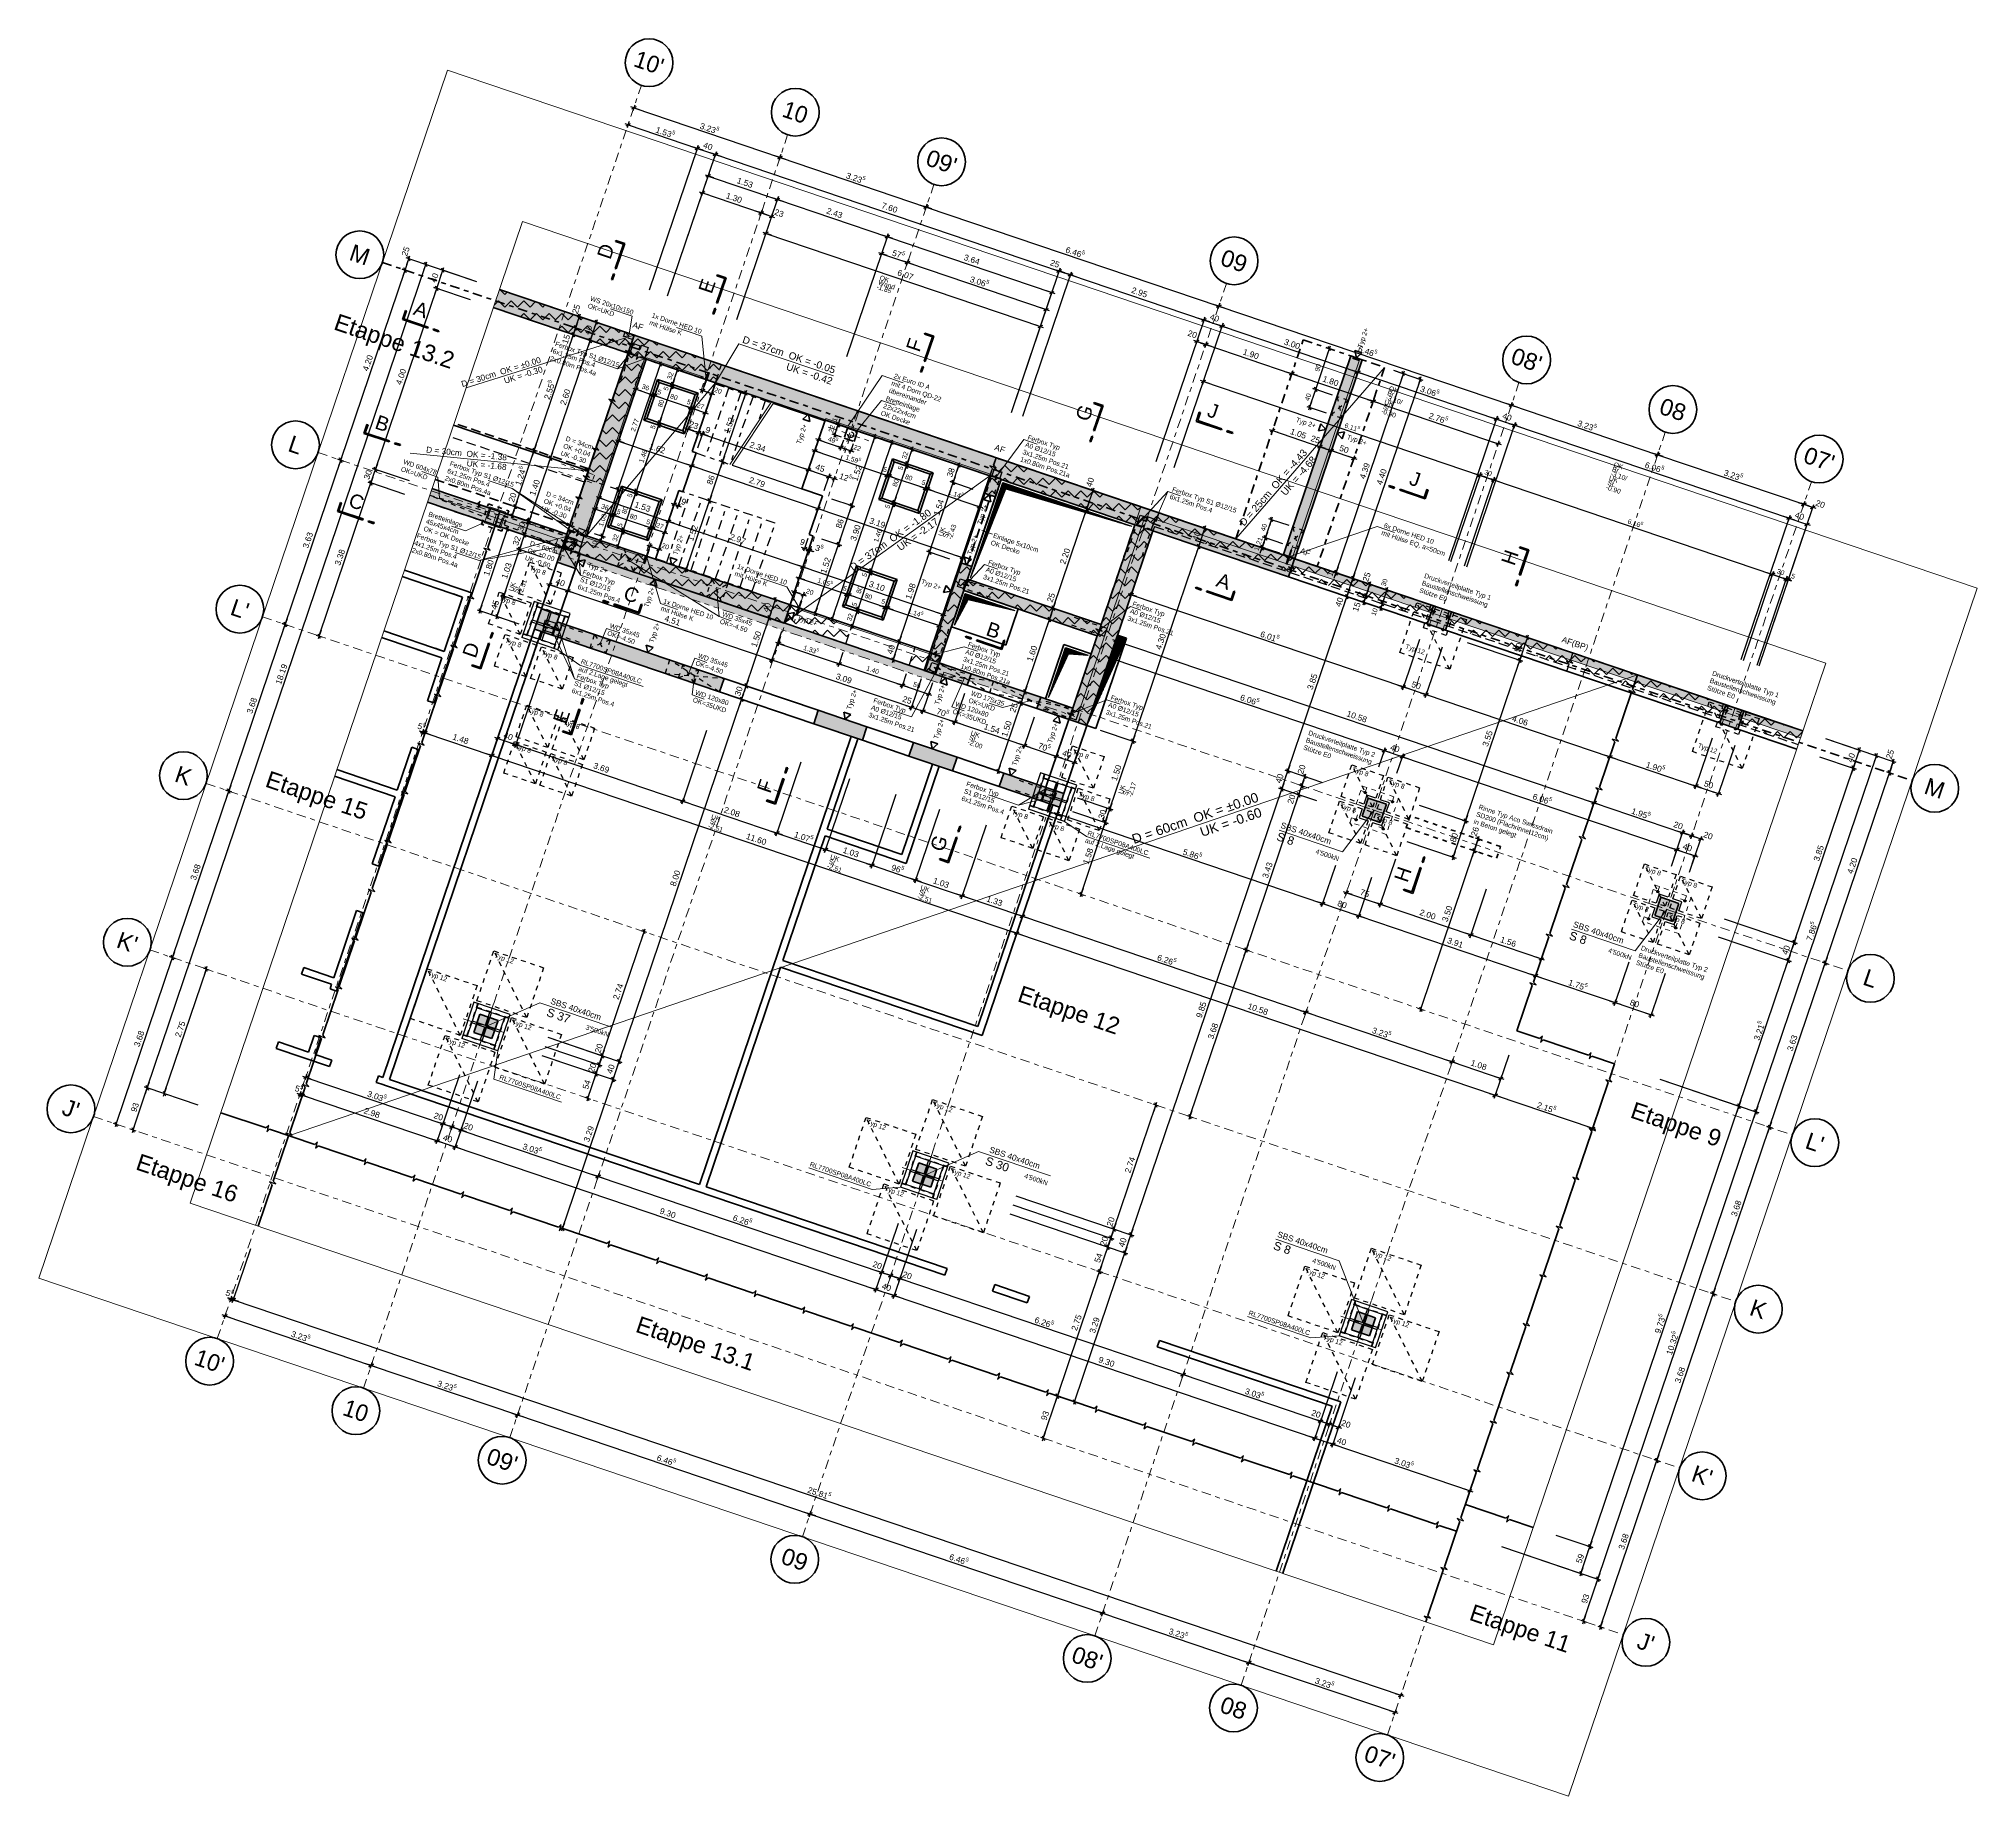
# Model space of a CAD drawing. Header units: metres. Extents: x 2661608 to 2661648.6, y 1209464.3 to 1209501.1.
import ezdxf

# ---------------------------------------------------------------- set-up
doc = ezdxf.new("R2010")
doc.units = ezdxf.units.M
doc.header["$PDMODE"] = 65
for name, pattern in [('AUSGEZOGEN', [0]), ('GETRENNT2_S6', [0.3, 0.2, -0.1]), ('PHANTOM2_S8', [0.3, 0.2, -0.05, 0, -0.05]), ('PUNKT2_S9', [0.4, 0.25, -0.05, 0, -0.05, 0, -0.05]), ('STRICHLINIE_S4', [0.1, 0.05, -0.05]), ('STRICHPUNKT2_S5', [0.15, 0.1, -0.05]), ('VERDECKT2_S2', [0.025, 0, -0.025])]:
    doc.linetypes.add(name, pattern=pattern)
for name, color, linetype, lineweight in [('TB_639', 7, 'AUSGEZOGEN', 25), ('TB_640', 7, 'AUSGEZOGEN', 25), ('TB_641', 7, 'AUSGEZOGEN', 25), ('TB_642', 7, 'AUSGEZOGEN', 25), ('TB_643', 7, 'AUSGEZOGEN', 25), ('TB_645', 7, 'AUSGEZOGEN', 25), ('TB_646', 7, 'AUSGEZOGEN', 25), ('TB_649', 7, 'AUSGEZOGEN', 25), ('TB_650', 7, 'AUSGEZOGEN', 25), ('TB_651', 7, 'AUSGEZOGEN', 25), ('TB_652', 7, 'AUSGEZOGEN', 25)]:
    doc.layers.add(name, color=color, linetype=linetype, lineweight=lineweight)
doc.styles.add('ARIAL', font='arial.ttf')
doc.styles.add('MtXpl_Arial', font='arial.ttf')
pattern_1 = [(45, (0, 0), (-0.007071067811865, 0.007071067811865), []), (45, (-0.003536, 0.003536), (-0.007071067811865, 0.007071067811865), [])]
pattern_2 = [(45, (-1e-16, 0.53033), (0, 0.265165042945), [0.1875, -0.1875]), (135, (-1e-16, 0.53033), (-0.265165042945, 0), [0.1875, -0.1875])]

# ---------------------------------------------------------------- blocks, each defined once
blk = doc.blocks.new('ALL_ML_STRICH')
at = {"color": 0, "linetype": 'ByBlock', "lineweight": -2}
for p, q in [((-1, 0), (0.5, 0)), ((-0.3, -0.3), (0.3, 0.3)), ((0, -0.5), (0, 0.5))]:
    blk.add_line(p, q, dxfattribs=at)

msp = doc.modelspace()

# ---------------------------------------------------------------- hatches: boundary and pattern name
at = {"layer": 'TB_639', "linetype": 'AUSGEZOGEN', "lineweight": 35, "transparency": 33554687}
for color, points in [(254, [(2661620.808, 1209494.742), (2661617.607, 1209495.826), (2661617.479, 1209495.447), (2661620.68, 1209494.363)]), (254, [(2661620.301, 1209494.491), (2661619.018, 1209490.702), (2661616.196, 1209491.658), (2661616.1, 1209491.374), (2661618.922, 1209490.418), (2661618.82, 1209490.115), (2661619.198, 1209489.987), (2661619.301, 1209490.29), (2661623.573, 1209488.844), (2661623.701, 1209489.222), (2661619.429, 1209490.669), (2661620.68, 1209494.363)]), (254, [(2661630.91, 1209490.899), (2661630.204, 1209488.815), (2661627.41, 1209489.761), (2661627.5, 1209490.027), (2661627.263, 1209490.107), (2661626.5, 1209487.853), (2661627.404, 1209487.546), (2661627.484, 1209487.783), (2661626.817, 1209488.009), (2661627.33, 1209489.525), (2661630.124, 1209488.579), (2661629.611, 1209487.063), (2661628.943, 1209487.289), (2661628.863, 1209487.052), (2661629.91, 1209486.698), (2661630.038, 1209487.077), (2661631.289, 1209490.771)]), (254, [(2661618.868, 1209489.011), (2661618.489, 1209489.139), (2661618.345, 1209488.713), (2661622.219, 1209487.402), (2661622.315, 1209487.686), (2661618.82, 1209488.869)]), (254, [(2661624.189, 1209486.735), (2661625.207, 1209486.39), (2661625.304, 1209486.674), (2661624.285, 1209487.019)]), (254, [(2661626.183, 1209486.059), (2661627.097, 1209485.75), (2661627.193, 1209486.034), (2661626.279, 1209486.344)]), (254, [(2661629.429, 1209485.277), (2661629.05, 1209485.406), (2661628.169, 1209485.704), (2661628.073, 1209485.42), (2661629.332, 1209484.993)]), (253, [(2661635.672, 1209484.8), (2661636.051, 1209484.672), (2661636.179, 1209485.051), (2661635.8, 1209485.179)]), (253, [(2661641.797, 1209482.726), (2661642.176, 1209482.598), (2661642.304, 1209482.977), (2661641.925, 1209483.105)]), (253, [(2661617.072, 1209480.276), (2661617.451, 1209480.148), (2661617.579, 1209480.526), (2661617.2, 1209480.655)]), (253, [(2661626.26, 1209477.165), (2661626.638, 1209477.037), (2661626.767, 1209477.416), (2661626.388, 1209477.544)]), (253, [(2661635.447, 1209474.054), (2661635.826, 1209473.926), (2661635.954, 1209474.305), (2661635.576, 1209474.433)])]:
    msp.add_hatch(color=color, dxfattribs=at).paths.add_polyline_path(points)
at = {"layer": 'TB_639', "linetype": 'AUSGEZOGEN', "lineweight": 18, "transparency": 33554687}
for points in [[(2661620.68, 1209494.363), (2661627.879, 1209491.925), (2661627.757, 1209491.566), (2661627.994, 1209491.485), (2661628.115, 1209491.845), (2661630.91, 1209490.899), (2661630.91, 1209490.899), (2661631.289, 1209490.771), (2661631.289, 1209490.771), (2661634.13, 1209489.809), (2661634.258, 1209490.188), (2661620.808, 1209494.742)], [(2661637.035, 1209488.825), (2661637.414, 1209488.697), (2661637.542, 1209489.076), (2661637.163, 1209489.204)], [(2661643.16, 1209486.752), (2661643.539, 1209486.623), (2661643.667, 1209487.002), (2661643.288, 1209487.131)]]:
    msp.add_hatch(color=254, dxfattribs=at).paths.add_polyline_path(points)
at = {"layer": 'TB_639', "linetype": 'AUSGEZOGEN', "lineweight": 70, "transparency": 33554687}
msp.add_hatch(color=254, dxfattribs=at).paths.add_polyline_path([(2661634.025, 1209490.277), (2661634.262, 1209490.197), (2661635.669, 1209494.355), (2661635.433, 1209494.436)])
at = {"layer": 'TB_640', "linetype": 'AUSGEZOGEN', "lineweight": 35, "transparency": 33554687}
for color, points in [(81, [(2661620.696, 1209494.41), (2661620.68, 1209494.363), (2661627.879, 1209491.925), (2661627.757, 1209491.566), (2661627.994, 1209491.485), (2661628.01, 1209491.533), (2661627.82, 1209491.597), (2661627.942, 1209491.957)]), (81, [(2661635.48, 1209494.42), (2661635.464, 1209494.372), (2661635.606, 1209494.324), (2661635.622, 1209494.371)]), (254, [(2661616.196, 1209491.658), (2661616.148, 1209491.516), (2661618.828, 1209490.608), (2661618.732, 1209490.324), (2661626.83, 1209487.582), (2661626.911, 1209487.819), (2661629.705, 1209486.873), (2661631.132, 1209491.088), (2661644.852, 1209486.443), (2661644.9, 1209486.585), (2661631.038, 1209491.278), (2661629.611, 1209487.063), (2661626.817, 1209488.009), (2661626.736, 1209487.772), (2661618.922, 1209490.418), (2661619.018, 1209490.702)]), (81, [(2661619.429, 1209490.669), (2661619.413, 1209490.621), (2661623.638, 1209489.191), (2661623.542, 1209488.907), (2661619.27, 1209490.353), (2661619.151, 1209490.003), (2661619.198, 1209489.987), (2661619.301, 1209490.29), (2661623.573, 1209488.844), (2661623.701, 1209489.222)]), (81, [(2661627.484, 1209489.979), (2661627.5, 1209490.027), (2661627.263, 1209490.107), (2661626.5, 1209487.853), (2661627.404, 1209487.546), (2661627.42, 1209487.594), (2661626.563, 1209487.884), (2661627.294, 1209490.043)]), (81, [(2661624.285, 1209487.019), (2661624.269, 1209486.971), (2661625.287, 1209486.627), (2661625.304, 1209486.674)]), (81, [(2661628.863, 1209487.052), (2661629.91, 1209486.698), (2661629.926, 1209486.745), (2661628.879, 1209487.1)]), (81, [(2661626.279, 1209486.344), (2661626.263, 1209486.296), (2661627.177, 1209485.987), (2661627.193, 1209486.034)]), (81, [(2661628.169, 1209485.704), (2661628.153, 1209485.656), (2661629.412, 1209485.23), (2661629.429, 1209485.277)])]:
    msp.add_hatch(color=color, dxfattribs=at).paths.add_polyline_path(points)
at = {"layer": 'TB_640', "linetype": 'AUSGEZOGEN', "lineweight": 18, "transparency": 33554687}
msp.add_hatch(color=81, dxfattribs=at).paths.add_polyline_path([(2661635.433, 1209494.436), (2661635.48, 1209494.42), (2661634.072, 1209490.261), (2661634.025, 1209490.277)], flags=16)
msp.add_hatch(color=81, dxfattribs=at).paths.add_polyline_path([(2661635.669, 1209494.355), (2661635.622, 1209494.371), (2661634.214, 1209490.213), (2661634.262, 1209490.197)])
at = {"layer": 'TB_640', "linetype": 'PHANTOM2_S8', "lineweight": 35, "transparency": 33554687}
msp.add_hatch(color=81, dxfattribs=at).paths.add_polyline_path([(2661618.821, 1209489.027), (2661618.757, 1209488.838), (2661622.299, 1209487.638), (2661622.315, 1209487.686), (2661618.82, 1209488.869), (2661618.868, 1209489.011)])
at = {"layer": 'TB_642', "linetype": 'AUSGEZOGEN', "lineweight": 25, "transparency": 33554687}
h = msp.add_hatch(dxfattribs=at)
h.set_pattern_fill('SCHRAFFUR_199', scale=0.05, style=0, pattern_type=2)
h.set_pattern_definition(pattern_1)
h.paths.add_polyline_path([(2661628.209, 1209491.655), (2661630.846, 1209490.868), (2661628.147, 1209491.782), (2661627.473, 1209489.793)], flags=0)
at = {"layer": 'TB_646', "linetype": 'AUSGEZOGEN', "lineweight": 18, "transparency": 33554687}
h = msp.add_hatch(dxfattribs=at)
h.set_pattern_fill('MUSTER', scale=0.1875, angle=45, style=0, pattern_type=2)
h.set_pattern_definition(pattern_2)
h.paths.add_polyline_path([(2661617.607, 1209495.826), (2661617.479, 1209495.447), (2661620.301, 1209494.491), (2661619.413, 1209491.867), (2661619.792, 1209491.739), (2661620.68, 1209494.363), (2661622.129, 1209493.872), (2661622.258, 1209494.251)], flags=0)
h = msp.add_hatch(dxfattribs=at)
h.set_pattern_fill('MUSTER', scale=0.1875, angle=45, style=0, pattern_type=2)
h.set_pattern_definition(pattern_2)
h.paths.add_polyline_path([(2661628.007, 1209492.304), (2661627.757, 1209491.566), (2661627.994, 1209491.485), (2661628.115, 1209491.845), (2661630.91, 1209490.899), (2661630.788, 1209490.539), (2661631.167, 1209490.411), (2661631.417, 1209491.15)], flags=0)
h = msp.add_hatch(dxfattribs=at)
h.set_pattern_fill('MUSTER', scale=0.1875, angle=45, style=0, pattern_type=2)
h.set_pattern_definition(pattern_2)
h.paths.add_polyline_path([(2661631.321, 1209490.866), (2661637.114, 1209488.904), (2661637.21, 1209489.188), (2661631.417, 1209491.15)], flags=0)
h = msp.add_hatch(dxfattribs=at)
h.set_pattern_fill('MUSTER', scale=0.1875, angle=45, style=0, pattern_type=2)
h.set_pattern_definition(pattern_2)
h.paths.add_polyline_path([(2661619.461, 1209490.763), (2661619.083, 1209490.892), (2661618.922, 1209490.418), (2661624.861, 1209488.407), (2661624.989, 1209488.786), (2661619.429, 1209490.669)], flags=0)
h = msp.add_hatch(dxfattribs=at)
h.set_pattern_fill('MUSTER', scale=0.1875, angle=45, style=0, pattern_type=2)
h.set_pattern_definition(pattern_2)
h.paths.add_polyline_path([(2661630.204, 1209488.815), (2661627.41, 1209489.761), (2661627.5, 1209490.027), (2661627.263, 1209490.107), (2661626.628, 1209488.231), (2661626.315, 1209488.337), (2661626.187, 1209487.958), (2661626.736, 1209487.772), (2661627.33, 1209489.525), (2661630.124, 1209488.579), (2661629.531, 1209486.826), (2661629.91, 1209486.698), (2661631.167, 1209490.411), (2661630.788, 1209490.539)], flags=0)
h = msp.add_hatch(dxfattribs=at)
h.set_pattern_fill('MUSTER', scale=0.1875, angle=45, style=0, pattern_type=2)
h.set_pattern_definition(pattern_2)
h.paths.add_polyline_path([(2661637.398, 1209488.808), (2661643.239, 1209486.83), (2661643.336, 1209487.114), (2661637.495, 1209489.092)], flags=0)
h = msp.add_hatch(dxfattribs=at)
h.set_pattern_fill('MUSTER', scale=0.1875, angle=45, style=0, pattern_type=2)
h.set_pattern_definition(pattern_2)
h.paths.add_polyline_path([(2661644.804, 1209486.301), (2661644.9, 1209486.585), (2661643.62, 1209487.018), (2661643.523, 1209486.734)], flags=0)
at = {"layer": 'TB_649', "linetype": 'AUSGEZOGEN', "lineweight": 25, "transparency": 33554687}
h = msp.add_hatch(dxfattribs=at)
h.set_pattern_fill('SCHRAFFUR_199', scale=0.05, style=0, pattern_type=2)
h.set_pattern_definition(pattern_1)
h.paths.add_polyline_path([(2661619.445, 1209492.041), (2661619.444, 1209492.036), (2661619.393, 1209492.049), (2661619.394, 1209492.053), (2661619.394, 1209492.053), (2661619.393, 1209492.049), (2661619.399, 1209492.027), (2661619.403, 1209492.024), (2661619.397, 1209492.031), (2661619.399, 1209492.027), (2661619.443, 1209492.054), (2661619.445, 1209492.049), (2661619.445, 1209492.05), (2661619.443, 1209492.054), (2661619.445, 1209492.044), (2661619.445, 1209492.045)], flags=0)
h = msp.add_hatch(dxfattribs=at)
h.set_pattern_fill('SCHRAFFUR_199', scale=0.05, style=0, pattern_type=2)
h.set_pattern_definition(pattern_1)
h.paths.add_polyline_path([(2661619.445, 1209492.044), (2661619.445, 1209492.045), (2661619.445, 1209492.047), (2661619.445, 1209492.045), (2661619.445, 1209492.045), (2661619.445, 1209492.048), (2661619.445, 1209492.049), (2661619.445, 1209492.047), (2661619.445, 1209492.048), (2661619.396, 1209492.057), (2661619.394, 1209492.053), (2661619.419, 1209492.045), (2661619.427, 1209492.069), (2661619.423, 1209492.071), (2661619.418, 1209492.071), (2661619.414, 1209492.07), (2661619.41, 1209492.069), (2661619.405, 1209492.067), (2661619.402, 1209492.064), (2661619.399, 1209492.061), (2661619.396, 1209492.057), (2661619.441, 1209492.058), (2661619.439, 1209492.062), (2661619.435, 1209492.065), (2661619.441, 1209492.058), (2661619.396, 1209492.057), (2661619.445, 1209492.048), (2661619.445, 1209492.045)], flags=0)
h = msp.add_hatch(dxfattribs=at)
h.set_pattern_fill('SCHRAFFUR_199', scale=0.05, style=0, pattern_type=2)
h.set_pattern_definition(pattern_1)
h.paths.add_polyline_path([(2661619.444, 1209492.036), (2661619.419, 1209492.045), (2661619.411, 1209492.02), (2661619.403, 1209492.024), (2661619.406, 1209492.022), (2661619.411, 1209492.02), (2661619.415, 1209492.019), (2661619.42, 1209492.019), (2661619.424, 1209492.019), (2661619.428, 1209492.02), (2661619.433, 1209492.022), (2661619.436, 1209492.025), (2661619.439, 1209492.028), (2661619.442, 1209492.032)], flags=0)
h = msp.add_hatch(dxfattribs=at)
h.set_pattern_fill('SCHRAFFUR_199', scale=0.05, style=0, pattern_type=2)
h.set_pattern_definition(pattern_1)
h.paths.add_polyline_path([(2661619.056, 1209490.906), (2661619.055, 1209490.901), (2661619.004, 1209490.914), (2661619.005, 1209490.918), (2661619.005, 1209490.918), (2661619.004, 1209490.914), (2661619.01, 1209490.892), (2661619.013, 1209490.889), (2661619.007, 1209490.896), (2661619.01, 1209490.892), (2661619.054, 1209490.919), (2661619.055, 1209490.914), (2661619.055, 1209490.915), (2661619.054, 1209490.919), (2661619.056, 1209490.909), (2661619.056, 1209490.91)], flags=0)
h = msp.add_hatch(dxfattribs=at)
h.set_pattern_fill('SCHRAFFUR_199', scale=0.05, style=0, pattern_type=2)
h.set_pattern_definition(pattern_1)
h.paths.add_polyline_path([(2661619.056, 1209490.909), (2661619.056, 1209490.91), (2661619.056, 1209490.912), (2661619.056, 1209490.91), (2661619.056, 1209490.91), (2661619.056, 1209490.913), (2661619.055, 1209490.914), (2661619.056, 1209490.912), (2661619.056, 1209490.913), (2661619.007, 1209490.922), (2661619.005, 1209490.918), (2661619.03, 1209490.91), (2661619.038, 1209490.934), (2661619.034, 1209490.935), (2661619.029, 1209490.936), (2661619.025, 1209490.935), (2661619.02, 1209490.934), (2661619.016, 1209490.932), (2661619.013, 1209490.929), (2661619.009, 1209490.926), (2661619.007, 1209490.922), (2661619.052, 1209490.923), (2661619.049, 1209490.927), (2661619.046, 1209490.93), (2661619.052, 1209490.923), (2661619.007, 1209490.922), (2661619.056, 1209490.913), (2661619.056, 1209490.91)], flags=0)
h = msp.add_hatch(dxfattribs=at)
h.set_pattern_fill('SCHRAFFUR_199', scale=0.05, style=0, pattern_type=2)
h.set_pattern_definition(pattern_1)
h.paths.add_polyline_path([(2661619.055, 1209490.901), (2661619.03, 1209490.91), (2661619.021, 1209490.885), (2661619.013, 1209490.889), (2661619.017, 1209490.887), (2661619.021, 1209490.885), (2661619.026, 1209490.884), (2661619.03, 1209490.883), (2661619.035, 1209490.884), (2661619.039, 1209490.885), (2661619.043, 1209490.887), (2661619.047, 1209490.89), (2661619.05, 1209490.893), (2661619.053, 1209490.897)], flags=0)
h = msp.add_hatch(dxfattribs=at)
h.set_pattern_fill('SCHRAFFUR_199', scale=0.05, style=0, pattern_type=2)
h.set_pattern_definition(pattern_1)
h.paths.add_polyline_path([(2661618.888, 1209490.435), (2661618.886, 1209490.43), (2661618.836, 1209490.443), (2661618.837, 1209490.447), (2661618.837, 1209490.447), (2661618.836, 1209490.443), (2661618.842, 1209490.421), (2661618.845, 1209490.418), (2661618.839, 1209490.425), (2661618.842, 1209490.421), (2661618.886, 1209490.448), (2661618.887, 1209490.443), (2661618.887, 1209490.444), (2661618.886, 1209490.448), (2661618.888, 1209490.438), (2661618.888, 1209490.439)], flags=0)
h = msp.add_hatch(dxfattribs=at)
h.set_pattern_fill('SCHRAFFUR_199', scale=0.05, style=0, pattern_type=2)
h.set_pattern_definition(pattern_1)
h.paths.add_polyline_path([(2661618.888, 1209490.438), (2661618.888, 1209490.439), (2661618.888, 1209490.441), (2661618.888, 1209490.439), (2661618.888, 1209490.439), (2661618.888, 1209490.442), (2661618.887, 1209490.443), (2661618.888, 1209490.441), (2661618.888, 1209490.442), (2661618.839, 1209490.451), (2661618.837, 1209490.447), (2661618.862, 1209490.439), (2661618.87, 1209490.463), (2661618.866, 1209490.464), (2661618.861, 1209490.465), (2661618.857, 1209490.464), (2661618.852, 1209490.463), (2661618.848, 1209490.461), (2661618.845, 1209490.458), (2661618.841, 1209490.455), (2661618.839, 1209490.451), (2661618.884, 1209490.452), (2661618.881, 1209490.456), (2661618.878, 1209490.459), (2661618.884, 1209490.452), (2661618.839, 1209490.451), (2661618.888, 1209490.442), (2661618.888, 1209490.439)], flags=0)
h = msp.add_hatch(dxfattribs=at)
h.set_pattern_fill('SCHRAFFUR_199', scale=0.05, style=0, pattern_type=2)
h.set_pattern_definition(pattern_1)
h.paths.add_polyline_path([(2661618.886, 1209490.43), (2661618.862, 1209490.439), (2661618.853, 1209490.414), (2661618.845, 1209490.418), (2661618.849, 1209490.416), (2661618.853, 1209490.414), (2661618.858, 1209490.413), (2661618.862, 1209490.412), (2661618.867, 1209490.413), (2661618.871, 1209490.414), (2661618.875, 1209490.416), (2661618.879, 1209490.419), (2661618.882, 1209490.422), (2661618.885, 1209490.426)], flags=0)
at = {"layer": 'TB_651', "linetype": 'AUSGEZOGEN', "lineweight": 25, "transparency": 33554687}
h = msp.add_hatch(dxfattribs=at)
h.set_pattern_fill('SCHRAFFUR_199', scale=0.05, style=0, pattern_type=2)
h.set_pattern_definition(pattern_1)
h.paths.add_polyline_path([(2661627.424, 1209489.335), (2661628.403, 1209489.109), (2661627.361, 1209489.461), (2661627.137, 1209488.798)], flags=0)
h = msp.add_hatch(dxfattribs=at)
h.set_pattern_fill('SCHRAFFUR_199', scale=0.05, style=0, pattern_type=2)
h.set_pattern_definition(pattern_1)
h.paths.add_polyline_path([(2661629.91, 1209486.698), (2661630.74, 1209488.528), (2661630.551, 1209488.592)], flags=0)
h = msp.add_hatch(dxfattribs=at)
h.set_pattern_fill('SCHRAFFUR_199', scale=0.05, style=0, pattern_type=2)
h.set_pattern_definition(pattern_1)
h.paths.add_polyline_path([(2661629.521, 1209488.202), (2661629.932, 1209488.168), (2661629.459, 1209488.329), (2661629.106, 1209487.287)], flags=0)

# ---------------------------------------------------------------- linework, layer by layer
at = {"layer": 'DEFPOINTS', "color": 7, "linetype": 'AUSGEZOGEN', "lineweight": 25, "transparency": 16777216}
for p in [(2661620.42, 1209499.624), (2661620.433, 1209499.66), (2661620.3, 1209499.269), (2661621.752, 1209498.777), (2661622.131, 1209498.649), (2661623.472, 1209498.555), (2661623.472, 1209498.555), (2661623.483, 1209498.587), (2661619.934, 1209498.188), (2661621.979, 1209498.199), (2661621.859, 1209497.844), (2661623.428, 1209497.708), (2661626.525, 1209497.49), (2661626.525, 1209497.49), (2661626.545, 1209497.55), (2661623.09, 1209497.427), (2661623.188, 1209496.998), (2661625.73, 1209496.929), (2661615.632, 1209496.23), (2661622.761, 1209496.456), (2661622.761, 1209496.456), (2661625.609, 1209496.574), (2661626.153, 1209496.39), (2661616.295, 1209495.848), (2661617.607, 1209495.826), (2661617.607, 1209495.826), (2661617.607, 1209495.826), (2661629.33, 1209496.211), (2661629.567, 1209496.131), (2661617.112, 1209495.729), (2661617.112, 1209495.729), (2661617.479, 1209495.447), (2661617.479, 1209495.447), (2661632.67, 1209495.476), (2661618.962, 1209495.103), (2661618.962, 1209495.103), (2661619.087, 1209495.324), (2661619.204, 1209495.021), (2661619.693, 1209495.119), (2661622.578, 1209495.198), (2661625.793, 1209495.328), (2661625.793, 1209495.328), (2661632.361, 1209495.185), (2661632.585, 1209495.223), (2661632.585, 1209495.223), (2661632.74, 1209495.057), (2661619.018, 1209494.926), (2661619.018, 1209494.926), (2661619.156, 1209494.879), (2661619.43, 1209494.786), (2661619.43, 1209494.786), (2661619.511, 1209494.758), (2661632.208, 1209494.735), (2661632.398, 1209494.671), (2661620.939, 1209494.275), (2661622.258, 1209494.251), (2661635.057, 1209494.563), (2661620.125, 1209493.97), (2661620.125, 1209493.97), (2661620.508, 1209493.853), (2661620.508, 1209493.853), (2661620.578, 1209494.062), (2661620.623, 1209494.193), (2661621.233, 1209493.838), (2661621.235, 1209494.175), (2661622.299, 1209493.815), (2661632.347, 1209493.897), (2661634.198, 1209494.062), (2661635.581, 1209494.095), (2661636.143, 1209494.195), (2661636.143, 1209494.195), (2661620.462, 1209493.717), (2661620.468, 1209493.735), (2661620.76, 1209493.478), (2661620.76, 1209493.478), (2661620.806, 1209493.457), (2661620.806, 1209493.457), (2661620.809, 1209493.62), (2661620.856, 1209493.604), (2661621.217, 1209493.79), (2661621.345, 1209493.747), (2661621.345, 1209493.747), (2661621.37, 1209493.791), (2661621.37, 1209493.791), (2661621.86, 1209493.699), (2661621.863, 1209493.709), (2661621.995, 1209493.475), (2661621.995, 1209493.475), (2661622.043, 1209493.617), (2661634.104, 1209493.784), (2661634.7, 1209493.734), (2661635.087, 1209493.414), (2661635.087, 1209493.414), (2661635.171, 1209493.574), (2661635.171, 1209493.574), (2661635.343, 1209493.39), (2661635.343, 1209493.39), (2661635.407, 1209493.58), (2661635.407, 1209493.58), (2661635.902, 1209493.485), (2661638.796, 1209493.403), (2661620.945, 1209492.985), (2661620.961, 1209493.032), (2661621.072, 1209492.995), (2661621.072, 1209492.995), (2661621.571, 1209493.222), (2661621.571, 1209493.222), (2661621.614, 1209493.347), (2661621.617, 1209493.202), (2661621.617, 1209493.202), (2661621.661, 1209493.331), (2661621.887, 1209493.158), (2661624.578, 1209493.043), (2661624.698, 1209492.992), (2661633.84, 1209493.006), (2661633.84, 1209493.006), (2661634.571, 1209493.355), (2661635.016, 1209493.204), (2661635.784, 1209493.136), (2661635.784, 1209493.136), (2661635.784, 1209493.136), (2661638.486, 1209493.111), (2661638.738, 1209493.232), (2661638.738, 1209493.232), (2661638.865, 1209492.983), (2661620.101, 1209492.653), (2661620.114, 1209492.69), (2661621.056, 1209492.947), (2661621.056, 1209492.947), (2661621.484, 1209492.682), (2661621.558, 1209492.903), (2661621.76, 1209492.782), (2661621.76, 1209492.782), (2661621.776, 1209492.829), (2661621.861, 1209492.8), (2661624.291, 1209492.678), (2661624.312, 1209492.742), (2661624.329, 1209492.792), (2661624.628, 1209492.783), (2661624.826, 1209492.716), (2661624.826, 1209492.716), (2661624.826, 1209492.716), (2661624.845, 1209492.953), (2661624.897, 1209492.925), (2661624.897, 1209492.925), (2661625.034, 1209492.646), (2661625.831, 1209492.619), (2661633.794, 1209492.87), (2661614.285, 1209492.252), (2661614.52, 1209492.173), (2661614.52, 1209492.173), (2661618.262, 1209492.484), (2661618.262, 1209492.484), (2661618.337, 1209492.459), (2661618.647, 1209492.306), (2661618.647, 1209492.306), (2661618.678, 1209492.296), (2661621.642, 1209492.432), (2661621.642, 1209492.432), (2661621.727, 1209492.403), (2661621.727, 1209492.403), (2661622.281, 1209492.216), (2661624.212, 1209492.447), (2661624.23, 1209492.498), (2661624.23, 1209492.498), (2661624.254, 1209492.571), (2661624.759, 1209492.519), (2661625.955, 1209492.239), (2661625.955, 1209492.239), (2661625.96, 1209492.184), (2661625.96, 1209492.184), (2661626.063, 1209492.54), (2661626.146, 1209492.174), (2661634.789, 1209492.534), (2661635.025, 1209492.453), (2661638.39, 1209492.204), (2661641.858, 1209492.366), (2661614.916, 1209491.775), (2661615.012, 1209492.059), (2661619.682, 1209491.776), (2661619.682, 1209491.776), (2661621.551, 1209491.883), (2661621.551, 1209491.883), (2661621.635, 1209492.133), (2661624.078, 1209492.05), (2661624.504, 1209491.905), (2661625.723, 1209491.935), (2661625.77, 1209491.919), (2661626.13, 1209492.127), (2661627.108, 1209491.785), (2661627.647, 1209492.004), (2661629.485, 1209491.804), (2661631.514, 1209492.06), (2661631.514, 1209492.06), (2661638.14, 1209491.935), (2661638.425, 1209491.839), (2661641.74, 1209492.016), (2661641.74, 1209492.016), (2661616.1, 1209491.374), (2661616.1, 1209491.374), (2661616.196, 1209491.658), (2661616.196, 1209491.658), (2661619.698, 1209491.463), (2661620.091, 1209491.638), (2661620.46, 1209491.555), (2661620.476, 1209491.602), (2661620.572, 1209491.517), (2661620.572, 1209491.517), (2661620.588, 1209491.565), (2661620.588, 1209491.565), (2661621.366, 1209491.618), (2661621.366, 1209491.618), (2661621.451, 1209491.589), (2661622.005, 1209491.401), (2661623.943, 1209491.653), (2661623.943, 1209491.653), (2661624.37, 1209491.509), (2661624.37, 1209491.509), (2661624.37, 1209491.509), (2661624.37, 1209491.509), (2661624.538, 1209491.62), (2661625.652, 1209491.724), (2661625.652, 1209491.724), (2661625.696, 1209491.698), (2661625.696, 1209491.698), (2661625.707, 1209491.373), (2661625.707, 1209491.373), (2661625.717, 1209491.422), (2661625.717, 1209491.422), (2661625.873, 1209491.369), (2661626.45, 1209491.432), (2661626.45, 1209491.432), (2661626.498, 1209491.419), (2661626.498, 1209491.419), (2661626.528, 1209491.663), (2661626.575, 1209491.647), (2661627.757, 1209491.566), (2661627.757, 1209491.566), (2661627.802, 1209491.7), (2661627.802, 1209491.7), (2661628.045, 1209491.638), (2661628.045, 1209491.638), (2661629.266, 1209491.456), (2661629.266, 1209491.456), (2661617.848, 1209491.099), (2661617.863, 1209491.305), (2661617.863, 1209491.305), (2661617.873, 1209491.09), (2661617.938, 1209491.279), (2661618.229, 1209490.97), (2661619.614, 1209491.213), (2661619.619, 1209491.228), (2661619.657, 1209491.342), (2661619.92, 1209490.995), (2661619.92, 1209490.995), (2661619.96, 1209491.113), (2661619.965, 1209490.973), (2661619.965, 1209490.973), (2661620.007, 1209491.097), (2661621.147, 1209490.972), (2661621.235, 1209491.231), (2661621.268, 1209491.327), (2661624.203, 1209491.016), (2661624.203, 1209491.016), (2661624.278, 1209491.238), (2661624.984, 1209491.301), (2661625.857, 1209491.322), (2661627.668, 1209491.302), (2661627.668, 1209491.302), (2661629.909, 1209491.238), (2661631.417, 1209491.15), (2661631.91, 1209490.983), (2661644.611, 1209491.038), (2661644.882, 1209491.213), (2661644.882, 1209491.213), (2661644.921, 1209491.329), (2661617.816, 1209490.793), (2661618.001, 1209490.73), (2661618.001, 1209490.73), (2661618.132, 1209490.686), (2661618.347, 1209490.93), (2661618.347, 1209490.93), (2661619.351, 1209490.801), (2661619.351, 1209490.801), (2661619.71, 1209490.574), (2661619.729, 1209490.567), (2661619.761, 1209490.662), (2661620.188, 1209490.75), (2661620.204, 1209490.797), (2661620.342, 1209490.697), (2661620.342, 1209490.697), (2661620.361, 1209490.744), (2661620.361, 1209490.744), (2661620.727, 1209490.729), (2661620.727, 1209490.729), (2661620.765, 1209490.84), (2661620.775, 1209490.715), (2661620.775, 1209490.715), (2661620.812, 1209490.824), (2661621.05, 1209490.685), (2661621.1, 1209490.833), (2661621.1, 1209490.833), (2661624.094, 1209490.694), (2661624.179, 1209490.665), (2661624.179, 1209490.665), (2661627.489, 1209490.775), (2661627.546, 1209490.942), (2661630.843, 1209490.704), (2661630.843, 1209490.704), (2661631.228, 1209490.591), (2661631.228, 1209490.591), (2661631.767, 1209490.609), (2661631.767, 1209490.609), (2661633.648, 1209490.627), (2661634.22, 1209490.855), (2661618.03, 1209490.382), (2661620.077, 1209490.449), (2661620.085, 1209490.447), (2661620.758, 1209490.446), (2661620.759, 1209490.45), (2661620.948, 1209490.384), (2661623.995, 1209490.404), (2661624.081, 1209490.375), (2661624.125, 1209490.507), (2661624.125, 1209490.507), (2661624.156, 1209490.492), (2661624.708, 1209490.486), (2661626.614, 1209490.326), (2661627.333, 1209490.313), (2661630.698, 1209490.275), (2661632.25, 1209490.445), (2661633.383, 1209490.484), (2661633.577, 1209490.418), (2661633.58, 1209490.428), (2661634.025, 1209490.277), (2661634.025, 1209490.277), (2661634.092, 1209490.476), (2661634.092, 1209490.476), (2661634.262, 1209490.197), (2661634.262, 1209490.197), (2661634.323, 1209490.166), (2661618.714, 1209489.802), (2661618.82, 1209490.115), (2661618.82, 1209490.115), (2661621.476, 1209489.976), (2661621.518, 1209489.962), (2661623.881, 1209489.785), (2661623.96, 1209490.019), (2661623.97, 1209490.048), (2661623.97, 1209490.048), (2661625.274, 1209489.925), (2661625.274, 1209489.925), (2661625.301, 1209489.969), (2661625.301, 1209489.969), (2661625.373, 1209489.892), (2661625.389, 1209489.939), (2661627.263, 1209490.107), (2661627.263, 1209490.107), (2661635.125, 1209489.894), (2661635.128, 1209489.904), (2661635.48, 1209489.774), (2661635.484, 1209489.773), (2661635.484, 1209489.773), (2661644.266, 1209489.861), (2661644.55, 1209489.765), (2661617.7, 1209489.407), (2661618.661, 1209489.646), (2661619.04, 1209489.518), (2661619.096, 1209489.683), (2661619.096, 1209489.683), (2661623.354, 1209489.34), (2661623.753, 1209489.406), (2661623.784, 1209489.499), (2661623.785, 1209489.502), (2661623.961, 1209489.398), (2661624.88, 1209489.447), (2661624.928, 1209489.431), (2661635.306, 1209489.411), (2661635.306, 1209489.411), (2661635.352, 1209489.395), (2661635.755, 1209489.417), (2661635.871, 1209489.378), (2661635.871, 1209489.378), (2661635.934, 1209489.621), (2661636.222, 1209489.523), (2661617.2, 1209489.101), (2661617.555, 1209488.981), (2661618.489, 1209489.139), (2661618.489, 1209489.139), (2661623.027, 1209489.028), (2661623.027, 1209489.028), (2661623.257, 1209488.951), (2661624.22, 1209489.047), (2661624.425, 1209488.977), (2661624.545, 1209488.937), (2661624.576, 1209488.926), (2661624.829, 1209489.294), (2661624.829, 1209489.294), (2661624.881, 1209489.293), (2661624.881, 1209489.293), (2661624.993, 1209489.123), (2661624.993, 1209489.123), (2661625.003, 1209489.172), (2661625.003, 1209489.172), (2661625.1, 1209489.086), (2661625.116, 1209489.134), (2661625.615, 1209488.965), (2661625.615, 1209488.965), (2661625.686, 1209489.174), (2661625.733, 1209489.158), (2661626.915, 1209489.081), (2661628.611, 1209489.091), (2661628.611, 1209489.091), (2661628.702, 1209489.324), (2661628.702, 1209489.324), (2661629.204, 1209489.154), (2661635.707, 1209489.275), (2661635.846, 1209489.228), (2661636.004, 1209489.174), (2661636.026, 1209489.273), (2661636.026, 1209489.273), (2661636.063, 1209489.155), (2661636.095, 1209489.249), (2661637.15, 1209489.011), (2661637.15, 1209489.011), (2661613.082, 1209488.827), (2661613.082, 1209488.827), (2661613.121, 1209488.814), (2661613.82, 1209488.577), (2661613.832, 1209488.573), (2661618.345, 1209488.713), (2661618.345, 1209488.713), (2661618.345, 1209488.713), (2661618.345, 1209488.713), (2661618.345, 1209488.713), (2661618.82, 1209488.869), (2661618.82, 1209488.869), (2661623.562, 1209488.738), (2661623.573, 1209488.844), (2661623.573, 1209488.844), (2661624.998, 1209488.783), (2661625.05, 1209488.766), (2661625.646, 1209488.902), (2661625.646, 1209488.902), (2661629.124, 1209488.917), (2661630.58, 1209488.679), (2661637.051, 1209488.873), (2661637.051, 1209488.873), (2661637.435, 1209488.917), (2661637.435, 1209488.917), (2661637.436, 1209488.764), (2661637.436, 1209488.764), (2661616.57, 1209488.253), (2661616.612, 1209488.208), (2661616.612, 1209488.208), (2661623.454, 1209488.419), (2661624.861, 1209488.407), (2661624.861, 1209488.407), (2661625.979, 1209488.451), (2661626.051, 1209488.427), (2661626.051, 1209488.427), (2661626.698, 1209488.438), (2661630.391, 1209488.119), (2661630.511, 1209488.474), (2661623.311, 1209488.071), (2661624.72, 1209487.99), (2661625.851, 1209488.072), (2661626.187, 1209487.958), (2661626.187, 1209487.958), (2661626.5, 1209487.853), (2661626.5, 1209487.853), (2661626.5, 1209487.853), (2661626.736, 1209487.772), (2661626.736, 1209487.772), (2661626.736, 1209487.772), (2661630.355, 1209488.015), (2661622.219, 1209487.402), (2661622.219, 1209487.402), (2661622.732, 1209487.545), (2661622.732, 1209487.545), (2661622.776, 1209487.53), (2661626.046, 1209487.541), (2661627.404, 1209487.546), (2661627.404, 1209487.546), (2661628.61, 1209487.402), (2661622.556, 1209487.287), (2661622.556, 1209487.287), (2661622.679, 1209487.246), (2661626.238, 1209487.08), (2661626.475, 1209487), (2661628.53, 1209487.165), (2661628.863, 1209487.052), (2661628.863, 1209487.052), (2661628.863, 1209487.052), (2661628.863, 1209487.052), (2661628.943, 1209487.289), (2661628.943, 1209487.289), (2661643.271, 1209486.925), (2661643.271, 1209486.925), (2661615.999, 1209486.564), (2661616.049, 1209486.547), (2661624.189, 1209486.735), (2661624.189, 1209486.735), (2661627.143, 1209486.774), (2661629.91, 1209486.698), (2661629.91, 1209486.698), (2661643.198, 1209486.865), (2661643.198, 1209486.865), (2661643.539, 1209486.623), (2661643.552, 1209486.664), (2661643.556, 1209486.829), (2661643.556, 1209486.829), (2661643.578, 1209486.739), (2661644.9, 1209486.585), (2661644.9, 1209486.585), (2661644.9, 1209486.585), (2661617.571, 1209486.428), (2661617.95, 1209486.3), (2661625.207, 1209486.39), (2661625.207, 1209486.39), (2661628.601, 1209486.28), (2661629.385, 1209486.396), (2661629.385, 1209486.396), (2661629.709, 1209486.105), (2661630.871, 1209486.373), (2661636.137, 1209486.173), (2661644.772, 1209486.206), (2661644.772, 1209486.206), (2661645.092, 1209486.256), (2661645.092, 1209486.256), (2661617.451, 1209486.073), (2661626.183, 1209486.059), (2661626.183, 1209486.059), (2661627.097, 1209485.75), (2661627.097, 1209485.75), (2661627.912, 1209485.791), (2661628.049, 1209485.744), (2661629.269, 1209486.054), (2661634.117, 1209485.748), (2661636.516, 1209486.045), (2661645.956, 1209485.805), (2661646.714, 1209485.707), (2661611.941, 1209485.328), (2661611.972, 1209485.317), (2661611.972, 1209485.317), (2661628.073, 1209485.42), (2661628.073, 1209485.42), (2661628.073, 1209485.42), (2661628.073, 1209485.42), (2661629.429, 1209485.277), (2661629.429, 1209485.277), (2661633.989, 1209485.37), (2661634.409, 1209485.439), (2661640.725, 1209485.657), (2661640.725, 1209485.657), (2661621.445, 1209485.116), (2661629.377, 1209485.124), (2661629.377, 1209485.124), (2661629.377, 1209485.124), (2661629.377, 1209485.124), (2661630.39, 1209484.952), (2661634.344, 1209485.249), (2661634.917, 1209485.267), (2661634.917, 1209485.267), (2661635.8, 1209485.179), (2661635.8, 1209485.179), (2661635.8, 1209485.179), (2661635.8, 1209485.179), (2661635.8, 1209485.179), (2661636.179, 1209485.051), (2661636.179, 1209485.051), (2661640.53, 1209485.082), (2661630.294, 1209484.668), (2661635.672, 1209484.8), (2661635.672, 1209484.8), (2661635.672, 1209484.8), (2661635.672, 1209484.8), (2661636.594, 1209484.562), (2661636.594, 1209484.562), (2661642.656, 1209484.638), (2661642.656, 1209484.638), (2661623.415, 1209484.449), (2661624.434, 1209484.104), (2661638.02, 1209484.079), (2661638.195, 1209484.294), (2661642.262, 1209484.099), (2661642.382, 1209484.455), (2661642.572, 1209484.391), (2661625.409, 1209483.774), (2661635.613, 1209484.001), (2661638.157, 1209484.033), (2661638.157, 1209484.033), (2661638.488, 1209483.92), (2661638.488, 1209483.92), (2661626.323, 1209483.465), (2661629.286, 1209483.341), (2661627.299, 1209483.134), (2661629.787, 1209483.171), (2661635.341, 1209483.2), (2661636.052, 1209482.96), (2661639.787, 1209482.885), (2661641.925, 1209483.105), (2661641.925, 1209483.105), (2661641.925, 1209483.105), (2661641.925, 1209483.105), (2661641.925, 1209483.105), (2661641.925, 1209483.105), (2661642.304, 1209482.977), (2661642.304, 1209482.977), (2661619.712, 1209482.697), (2661628.559, 1209482.708), (2661641.797, 1209482.726), (2661641.797, 1209482.726), (2661628.438, 1209482.353), (2661637.946, 1209482.318), (2661644.721, 1209482.158), (2661610.761, 1209481.842), (2661610.916, 1209481.79), (2661610.916, 1209481.79), (2661633.244, 1209482.001), (2661633.482, 1209481.92), (2661633.482, 1209481.92), (2661644.593, 1209481.78), (2661644.842, 1209481.906), (2661644.842, 1209481.906), (2661645.367, 1209481.728), (2661611.979, 1209481.43), (2661634.604, 1209481.021), (2661634.604, 1209481.021), (2661636.668, 1209480.841), (2661617.579, 1209480.526), (2661617.579, 1209480.526), (2661617.579, 1209480.526), (2661617.579, 1209480.526), (2661634.494, 1209480.698), (2661636.898, 1209480.764), (2661639.004, 1209480.573), (2661639.041, 1209480.681), (2661639.041, 1209480.681), (2661617.072, 1209480.276), (2661617.072, 1209480.276), (2661617.072, 1209480.276), (2661617.072, 1209480.276), (2661617.451, 1209480.148), (2661617.451, 1209480.148), (2661617.451, 1209480.148), (2661617.451, 1209480.148), (2661617.451, 1209480.148), (2661617.451, 1209480.148), (2661617.451, 1209480.148), (2661617.451, 1209480.148), (2661617.799, 1209480.241), (2661617.799, 1209480.241), (2661637.684, 1209480.036), (2661637.684, 1209480.036), (2661617.145, 1209479.867), (2661617.145, 1209479.867), (2661619.695, 1209479.599), (2661619.759, 1209479.788), (2661620.114, 1209479.668), (2661637.557, 1209479.661), (2661640.957, 1209479.616), (2661640.957, 1209479.616), (2661640.957, 1209479.616), (2661640.957, 1209479.616), (2661640.957, 1209479.616), (2661613.551, 1209479.335), (2661613.591, 1209479.454), (2661613.609, 1209479.506), (2661613.642, 1209479.437), (2661613.642, 1209479.437), (2661619.63, 1209479.41), (2661619.986, 1209479.289), (2661610.234, 1209479.117), (2661610.589, 1209478.997), (2661613.431, 1209478.98), (2661613.481, 1209478.963), (2661619.227, 1209478.976), (2661619.457, 1209478.898), (2661630.933, 1209478.898), (2661638.458, 1209478.96), (2661611.773, 1209478.596), (2661611.773, 1209478.596), (2661612.247, 1209478.436), (2661632.064, 1209478.515), (2661643.562, 1209478.734), (2661643.917, 1209478.614), (2661609.581, 1209478.357), (2661609.936, 1209478.236), (2661610.142, 1209478.167), (2661616.304, 1209478.008), (2661616.424, 1209478.363), (2661616.614, 1209478.299), (2661616.803, 1209478.234), (2661632.561, 1209478.347), (2661644.203, 1209478.29), (2661644.454, 1209478.205), (2661644.454, 1209478.205), (2661610.975, 1209477.885), (2661616.683, 1209477.879), (2661619.676, 1209477.262), (2661619.688, 1209477.296), (2661619.688, 1209477.296), (2661626.26, 1209477.165), (2661626.26, 1209477.165), (2661626.26, 1209477.165), (2661626.26, 1209477.165), (2661626.767, 1209477.416), (2661626.767, 1209477.416), (2661626.767, 1209477.416), (2661626.767, 1209477.416), (2661626.638, 1209477.037), (2661626.638, 1209477.037), (2661626.638, 1209477.037), (2661626.638, 1209477.037), (2661626.638, 1209477.037), (2661626.638, 1209477.037), (2661626.638, 1209477.037), (2661626.638, 1209477.037), (2661626.987, 1209477.13), (2661626.987, 1209477.13), (2661612.629, 1209476.445), (2661612.629, 1209476.445), (2661618.369, 1209476.363), (2661618.93, 1209476.173), (2661630.411, 1209475.971), (2661630.475, 1209476.16), (2661630.83, 1209476.04), (2661628.571, 1209475.812), (2661628.571, 1209475.812), (2661630.347, 1209475.781), (2661630.702, 1209475.661), (2661612.206, 1209475.362), (2661612.252, 1209475.497), (2661625.612, 1209475.252), (2661625.801, 1209475.188), (2661625.872, 1209475.397), (2661625.872, 1209475.397), (2661625.991, 1209475.124), (2661630.174, 1209475.27), (2661625.492, 1209474.897), (2661625.871, 1209474.769), (2661642.688, 1209474.918), (2661642.688, 1209474.918), (2661643.023, 1209474.805), (2661611.861, 1209474.344), (2661611.981, 1209474.699), (2661612.032, 1209474.682), (2661615.138, 1209473.939), (2661615.138, 1209473.939), (2661635.447, 1209474.054), (2661635.447, 1209474.054), (2661635.447, 1209474.054), (2661635.447, 1209474.054), (2661635.826, 1209473.926), (2661635.826, 1209473.926), (2661635.826, 1209473.926), (2661614.924, 1209473.307), (2661631.926, 1209473.114), (2661618.237, 1209473.011), (2661618.237, 1209473.011), (2661628.805, 1209472.83), (2661628.805, 1209472.83), (2661631.907, 1209473.058), (2661631.907, 1209473.058), (2661635.271, 1209472.911), (2661635.271, 1209472.911), (2661629.292, 1209472.665), (2661629.594, 1209472.563), (2661629.647, 1209472.545), (2661617.986, 1209472.27), (2661628.531, 1209471.941), (2661634.8, 1209472.141), (2661634.989, 1209472.077), (2661628.994, 1209471.784), (2661634.679, 1209471.786), (2661635.058, 1209471.658), (2661641.128, 1209471.561), (2661641.128, 1209471.561), (2661641.843, 1209471.319), (2661624.373, 1209470.97), (2661624.373, 1209470.97), (2661637.957, 1209470.76), (2661624.111, 1209470.196), (2661636.808, 1209470.12), (2661639.256, 1209469.914), (2661639.256, 1209469.914), (2661637.646, 1209469.837), (2661637.646, 1209469.837), (2661640.44, 1209469.514), (2661637.863, 1209468.781), (2661640.251, 1209468.955), (2661640.606, 1209468.834), (2661630.344, 1209468.439), (2661630.344, 1209468.439), (2661637.18, 1209468.461), (2661630.236, 1209468.122), (2661640.308, 1209467.954), (2661640.663, 1209467.833), (2661640.672, 1209467.83), (2661633.509, 1209467.707), (2661633.509, 1209467.707), (2661633.299, 1209467.085), (2661636.513, 1209466.496)]:
    msp.add_point(p, dxfattribs=at)
at = {"layer": 'DEFPOINTS', "color": 5, "linetype": 'AUSGEZOGEN', "lineweight": 25, "transparency": 16777216}
for p in [(2661630.807, 1209489.349), (2661630.837, 1209489.436), (2661636.955, 1209488.747), (2661636.955, 1209488.747), (2661637.429, 1209488.586), (2661637.429, 1209488.586), (2661637.429, 1209488.586), (2661637.429, 1209488.586), (2661638.205, 1209488.852), (2661638.973, 1209488.064), (2661636.535, 1209487.507), (2661637.009, 1209487.346), (2661643.08, 1209486.673), (2661643.08, 1209486.673), (2661643.554, 1209486.513), (2661640.834, 1209485.978), (2661640.834, 1209485.978), (2661640.856, 1209486.044), (2661642.661, 1209485.433), (2661629.332, 1209484.993), (2661636.433, 1209485.176), (2661636.433, 1209485.176), (2661629.285, 1209484.855), (2661635.418, 1209484.675), (2661635.418, 1209484.675), (2661637.835, 1209484.701), (2661636.176, 1209484.418), (2661636.176, 1209484.418), (2661636.176, 1209484.418), (2661637.578, 1209483.943), (2661634.842, 1209482.973), (2661635.6, 1209482.717), (2661641.543, 1209482.601), (2661641.543, 1209482.601), (2661642.301, 1209482.344), (2661639.42, 1209481.802), (2661639.42, 1209481.802), (2661639.305, 1209481.462), (2661640.967, 1209480.899)]:
    msp.add_point(p, dxfattribs=at)
at = {"layer": 'TB_639', "color": 191, "linetype": 'AUSGEZOGEN', "lineweight": 13, "transparency": 33554687}
for p, q in [((2661611.132, 1209476.702), (2661618.088, 1209497.246)), ((2661618.088, 1209497.246), (2661645.381, 1209488.006)), ((2661645.381, 1209488.006), (2661638.425, 1209467.461)), ((2661638.425, 1209467.461), (2661611.132, 1209476.702))]:
    msp.add_line(p, q, dxfattribs=at)
at = {"layer": 'TB_640', "color": 191, "linetype": 'AUSGEZOGEN', "lineweight": 13, "transparency": 33554687}
for p, q in [((2661634.214, 1209490.213), (2661635.622, 1209494.371)), ((2661618.828, 1209490.608), (2661616.148, 1209491.516)), ((2661619.018, 1209490.702), (2661616.196, 1209491.658)), ((2661631.038, 1209491.278), (2661629.611, 1209487.063)), ((2661631.132, 1209491.088), (2661629.705, 1209486.873)), ((2661644.9, 1209486.585), (2661631.038, 1209491.278)), ((2661644.852, 1209486.443), (2661631.132, 1209491.088))]:
    msp.add_line(p, q, dxfattribs=at)
at = {"layer": 'TB_640', "color": 7, "linetype": 'PUNKT2_S9', "lineweight": 13, "transparency": 33554687}
for p, q in [((2661618.828, 1209490.608), (2661618.732, 1209490.324)), ((2661619.018, 1209490.702), (2661618.922, 1209490.418)), ((2661618.732, 1209490.324), (2661626.83, 1209487.582)), ((2661618.922, 1209490.418), (2661626.736, 1209487.772)), ((2661626.736, 1209487.772), (2661626.817, 1209488.009)), ((2661626.83, 1209487.582), (2661626.911, 1209487.819)), ((2661626.911, 1209487.819), (2661629.705, 1209486.873))]:
    msp.add_line(p, q, dxfattribs=at)
at = {"layer": 'TB_640', "color": 7, "linetype": 'AUSGEZOGEN', "lineweight": 18, "transparency": 33554687}
msp.add_line((2661634.072, 1209490.261), (2661634.214, 1209490.213), dxfattribs=at)
at = {"layer": 'TB_641', "color": 7, "linetype": 'AUSGEZOGEN', "lineweight": 50, "transparency": 33554687}
for p, q in [((2661634.258, 1209490.188), (2661617.607, 1209495.826)), ((2661617.479, 1209495.447), (2661620.301, 1209494.491)), ((2661620.301, 1209494.491), (2661619.018, 1209490.702)), ((2661619.429, 1209490.669), (2661620.68, 1209494.363)), ((2661620.68, 1209494.363), (2661627.879, 1209491.925)), ((2661634.025, 1209490.277), (2661635.433, 1209494.436)), ((2661634.262, 1209490.197), (2661635.669, 1209494.355)), ((2661635.669, 1209494.355), (2661635.433, 1209494.436)), ((2661627.879, 1209491.925), (2661627.757, 1209491.566)), ((2661627.994, 1209491.485), (2661628.115, 1209491.845)), ((2661628.115, 1209491.845), (2661630.91, 1209490.899)), ((2661616.1, 1209491.374), (2661618.922, 1209490.418)), ((2661619.018, 1209490.702), (2661616.196, 1209491.658)), ((2661627.757, 1209491.566), (2661627.823, 1209491.543)), ((2661627.823, 1209491.543), (2661627.994, 1209491.485)), ((2661623.701, 1209489.222), (2661619.429, 1209490.669)), ((2661630.038, 1209487.077), (2661631.289, 1209490.771)), ((2661630.91, 1209490.899), (2661630.204, 1209488.815)), ((2661631.289, 1209490.771), (2661634.13, 1209489.809)), ((2661618.922, 1209490.418), (2661618.82, 1209490.115)), ((2661619.198, 1209489.987), (2661619.301, 1209490.29)), ((2661619.301, 1209490.29), (2661623.573, 1209488.844)), ((2661634.025, 1209490.277), (2661634.262, 1209490.197)), ((2661634.13, 1209489.809), (2661634.258, 1209490.188)), ((2661618.82, 1209490.115), (2661619.198, 1209489.987)), ((2661627.263, 1209490.107), (2661626.628, 1209488.231)), ((2661627.263, 1209490.107), (2661627.329, 1209490.084)), ((2661627.329, 1209490.084), (2661627.5, 1209490.027)), ((2661627.41, 1209489.761), (2661627.5, 1209490.027)), ((2661630.204, 1209488.815), (2661627.41, 1209489.761)), ((2661626.817, 1209488.009), (2661627.33, 1209489.525)), ((2661627.33, 1209489.525), (2661630.124, 1209488.579)), ((2661618.489, 1209489.139), (2661618.345, 1209488.713)), ((2661618.489, 1209489.139), (2661618.868, 1209489.011)), ((2661618.82, 1209488.869), (2661618.868, 1209489.011)), ((2661623.701, 1209489.222), (2661623.573, 1209488.844)), ((2661637.163, 1209489.204), (2661637.035, 1209488.825)), ((2661637.542, 1209489.076), (2661637.163, 1209489.204)), ((2661637.542, 1209489.076), (2661637.163, 1209489.204)), ((2661637.414, 1209488.697), (2661637.542, 1209489.076)), ((2661618.345, 1209488.713), (2661622.219, 1209487.402)), ((2661622.315, 1209487.686), (2661618.82, 1209488.869)), ((2661630.124, 1209488.579), (2661629.611, 1209487.063)), ((2661637.035, 1209488.825), (2661637.414, 1209488.697)), ((2661637.035, 1209488.825), (2661637.414, 1209488.697)), ((2661626.5, 1209487.853), (2661626.628, 1209488.231)), ((2661626.5, 1209487.853), (2661626.628, 1209488.231)), ((2661627.404, 1209487.546), (2661626.5, 1209487.853)), ((2661626.817, 1209488.009), (2661627.484, 1209487.783)), ((2661627.484, 1209487.783), (2661627.404, 1209487.546)), ((2661622.315, 1209487.686), (2661622.219, 1209487.402)), ((2661624.285, 1209487.019), (2661624.189, 1209486.735)), ((2661625.304, 1209486.674), (2661624.285, 1209487.019)), ((2661628.943, 1209487.289), (2661628.863, 1209487.052)), ((2661628.863, 1209487.052), (2661629.91, 1209486.698)), ((2661629.611, 1209487.063), (2661628.943, 1209487.289)), ((2661629.239, 1209486.925), (2661629.315, 1209486.899)), ((2661629.91, 1209486.698), (2661630.038, 1209487.077)), ((2661643.288, 1209487.131), (2661643.16, 1209486.752)), ((2661643.667, 1209487.002), (2661643.288, 1209487.131)), ((2661643.667, 1209487.002), (2661643.288, 1209487.131)), ((2661643.667, 1209487.002), (2661643.539, 1209486.623)), ((2661624.189, 1209486.735), (2661625.207, 1209486.39)), ((2661625.207, 1209486.39), (2661625.304, 1209486.674)), ((2661643.16, 1209486.752), (2661643.539, 1209486.623)), ((2661643.16, 1209486.752), (2661643.539, 1209486.623)), ((2661626.183, 1209486.059), (2661626.279, 1209486.344)), ((2661627.193, 1209486.034), (2661626.279, 1209486.344)), ((2661626.183, 1209486.059), (2661627.097, 1209485.75)), ((2661627.193, 1209486.034), (2661627.097, 1209485.75)), ((2661628.169, 1209485.704), (2661628.073, 1209485.42)), ((2661629.429, 1209485.277), (2661628.169, 1209485.704)), ((2661628.073, 1209485.42), (2661628.953, 1209485.121)), ((2661629.332, 1209484.993), (2661629.429, 1209485.277)), ((2661629.332, 1209484.993), (2661628.953, 1209485.121)), ((2661635.8, 1209485.179), (2661635.672, 1209484.8)), ((2661636.179, 1209485.051), (2661635.8, 1209485.179)), ((2661636.051, 1209484.672), (2661636.179, 1209485.051)), ((2661635.672, 1209484.8), (2661636.051, 1209484.672)), ((2661641.925, 1209483.105), (2661641.797, 1209482.726)), ((2661642.304, 1209482.977), (2661641.925, 1209483.105)), ((2661642.176, 1209482.598), (2661642.304, 1209482.977)), ((2661641.797, 1209482.726), (2661642.176, 1209482.598)), ((2661617.2, 1209480.655), (2661617.072, 1209480.276)), ((2661617.579, 1209480.526), (2661617.2, 1209480.655)), ((2661617.451, 1209480.148), (2661617.579, 1209480.526)), ((2661617.072, 1209480.276), (2661617.451, 1209480.148)), ((2661626.388, 1209477.544), (2661626.26, 1209477.165)), ((2661626.26, 1209477.165), (2661626.638, 1209477.037)), ((2661626.767, 1209477.416), (2661626.388, 1209477.544)), ((2661626.638, 1209477.037), (2661626.767, 1209477.416)), ((2661635.576, 1209474.433), (2661635.447, 1209474.054)), ((2661635.954, 1209474.305), (2661635.576, 1209474.433)), ((2661635.447, 1209474.054), (2661635.826, 1209473.926)), ((2661635.826, 1209473.926), (2661635.954, 1209474.305))]:
    msp.add_line(p, q, dxfattribs=at)
at = {"layer": 'TB_641', "color": 1, "linetype": 'AUSGEZOGEN', "lineweight": 25, "transparency": 33554687}
for p, q in [((2661620.365, 1209494.68), (2661620.299, 1209494.703)), ((2661620.299, 1209494.703), (2661620.353, 1209494.644)), ((2661620.301, 1209494.491), (2661620.353, 1209494.644)), ((2661620.365, 1209494.68), (2661620.432, 1209494.658)), ((2661620.378, 1209494.717), (2661620.429, 1209494.87)), ((2661620.432, 1209494.658), (2661620.378, 1209494.717)), ((2661627.955, 1209492.152), (2661628.007, 1209492.304)), ((2661627.943, 1209492.115), (2661627.876, 1209492.137)), ((2661627.876, 1209492.137), (2661627.93, 1209492.078)), ((2661627.879, 1209491.925), (2661627.93, 1209492.078)), ((2661627.943, 1209492.115), (2661628.009, 1209492.092)), ((2661628.009, 1209492.092), (2661627.955, 1209492.152)), ((2661634.207, 1209490.035), (2661634.258, 1209490.188)), ((2661634.194, 1209489.998), (2661634.128, 1209490.021)), ((2661634.128, 1209490.021), (2661634.182, 1209489.962)), ((2661634.13, 1209489.809), (2661634.182, 1209489.962)), ((2661634.194, 1209489.998), (2661634.261, 1209489.976)), ((2661634.261, 1209489.976), (2661634.207, 1209490.035)), ((2661640.032, 1209488.063), (2661640.084, 1209488.216)), ((2661640.019, 1209488.026), (2661639.953, 1209488.049)), ((2661639.953, 1209488.049), (2661640.007, 1209487.989)), ((2661639.955, 1209487.837), (2661640.007, 1209487.989)), ((2661640.019, 1209488.026), (2661640.086, 1209488.004)), ((2661640.086, 1209488.004), (2661640.032, 1209488.063))]:
    msp.add_line(p, q, dxfattribs=at)
at = {"layer": 'TB_641', "color": 7, "linetype": 'AUSGEZOGEN', "lineweight": 25, "transparency": 33554687}
for p, q in [((2661620.346, 1209494.497), (2661620.413, 1209494.696)), ((2661620.413, 1209494.696), (2661620.555, 1209494.648)), ((2661620.555, 1209494.648), (2661620.523, 1209494.553)), ((2661620.58, 1209494.66), (2661620.548, 1209494.566)), ((2661620.58, 1209494.66), (2661620.722, 1209494.612)), ((2661620.722, 1209494.612), (2661620.649, 1209494.394)), ((2661620.301, 1209494.491), (2661620.454, 1209494.439)), ((2661620.32, 1209494.485), (2661620.327, 1209494.504)), ((2661620.429, 1209494.448), (2661620.32, 1209494.485)), ((2661620.327, 1209494.504), (2661620.435, 1209494.467)), ((2661620.429, 1209494.448), (2661620.435, 1209494.467)), ((2661620.513, 1209494.493), (2661620.454, 1209494.439)), ((2661620.491, 1209494.427), (2661620.468, 1209494.361)), ((2661620.468, 1209494.361), (2661620.527, 1209494.414)), ((2661620.491, 1209494.427), (2661620.513, 1209494.493)), ((2661620.527, 1209494.414), (2661620.68, 1209494.363)), ((2661620.552, 1209494.406), (2661620.559, 1209494.425)), ((2661620.661, 1209494.369), (2661620.552, 1209494.406)), ((2661620.559, 1209494.425), (2661620.668, 1209494.388)), ((2661620.668, 1209494.388), (2661620.661, 1209494.369)), ((2661623.343, 1209493.44), (2661624.424, 1209493.074)), ((2661622.481, 1209492.148), (2661623.943, 1209491.653)), ((2661628.097, 1209491.852), (2661627.879, 1209491.925)), ((2661627.96, 1209491.898), (2661627.879, 1209491.925)), ((2661627.898, 1209491.919), (2661627.904, 1209491.938)), ((2661627.904, 1209491.938), (2661628.103, 1209491.871)), ((2661627.923, 1209491.932), (2661627.965, 1209492.055)), ((2661628.02, 1209491.952), (2661627.96, 1209491.898)), ((2661627.965, 1209492.055), (2661628.126, 1209492)), ((2661627.997, 1209491.885), (2661627.975, 1209491.819)), ((2661627.975, 1209491.819), (2661628.034, 1209491.873)), ((2661627.997, 1209491.885), (2661628.02, 1209491.952)), ((2661628.115, 1209491.845), (2661628.034, 1209491.873)), ((2661628.126, 1209492), (2661628.084, 1209491.877)), ((2661628.103, 1209491.871), (2661628.097, 1209491.852)), ((2661628.097, 1209491.852), (2661628.115, 1209491.845)), ((2661630.954, 1209490.905), (2661631.021, 1209491.104)), ((2661631.021, 1209491.104), (2661631.163, 1209491.056)), ((2661631.163, 1209491.056), (2661631.131, 1209490.961)), ((2661631.189, 1209491.069), (2661631.157, 1209490.974)), ((2661631.189, 1209491.069), (2661631.331, 1209491.021)), ((2661631.331, 1209491.021), (2661631.257, 1209490.803)), ((2661618.97, 1209490.56), (2661618.904, 1209490.583)), ((2661618.904, 1209490.583), (2661618.958, 1209490.524)), ((2661618.966, 1209490.546), (2661618.929, 1209490.437)), ((2661618.966, 1209490.546), (2661618.984, 1209490.54)), ((2661618.967, 1209490.424), (2661619.034, 1209490.623)), ((2661618.97, 1209490.56), (2661619.037, 1209490.538)), ((2661619.012, 1209490.683), (2661618.975, 1209490.574)), ((2661618.975, 1209490.574), (2661618.994, 1209490.568)), ((2661618.983, 1209490.597), (2661619.018, 1209490.702)), ((2661619.037, 1209490.538), (2661618.983, 1209490.597)), ((2661618.994, 1209490.568), (2661619.031, 1209490.677)), ((2661619.031, 1209490.677), (2661619.012, 1209490.683)), ((2661619.082, 1209490.765), (2661619.015, 1209490.566)), ((2661619.015, 1209490.566), (2661619.157, 1209490.518)), ((2661619.242, 1209490.584), (2661619.025, 1209490.658)), ((2661619.034, 1209490.623), (2661619.176, 1209490.575)), ((2661619.051, 1209490.797), (2661619.203, 1209490.745)), ((2661619.069, 1209490.791), (2661619.063, 1209490.772)), ((2661619.063, 1209490.772), (2661619.172, 1209490.735)), ((2661619.178, 1209490.754), (2661619.069, 1209490.791)), ((2661619.201, 1209490.524), (2661619.106, 1209490.556)), ((2661619.176, 1209490.575), (2661619.144, 1209490.48)), ((2661619.157, 1209490.518), (2661619.189, 1209490.613)), ((2661619.169, 1209490.493), (2661619.201, 1209490.588)), ((2661619.201, 1209490.588), (2661619.169, 1209490.493)), ((2661619.178, 1209490.754), (2661619.172, 1209490.735)), ((2661619.194, 1209490.442), (2661619.242, 1209490.584)), ((2661619.201, 1209490.588), (2661619.343, 1209490.539)), ((2661619.262, 1209490.799), (2661619.203, 1209490.745)), ((2661619.24, 1209490.733), (2661619.217, 1209490.667)), ((2661619.217, 1209490.667), (2661619.277, 1209490.72)), ((2661619.24, 1209490.733), (2661619.262, 1209490.799)), ((2661619.277, 1209490.72), (2661619.429, 1209490.669)), ((2661619.302, 1209490.712), (2661619.295, 1209490.693)), ((2661619.295, 1209490.693), (2661619.404, 1209490.656)), ((2661619.41, 1209490.675), (2661619.302, 1209490.712)), ((2661619.311, 1209490.445), (2661619.385, 1209490.663)), ((2661619.404, 1209490.656), (2661619.41, 1209490.675)), ((2661630.91, 1209490.899), (2661631.062, 1209490.848)), ((2661630.929, 1209490.893), (2661630.935, 1209490.912)), ((2661631.038, 1209490.856), (2661630.929, 1209490.893)), ((2661630.935, 1209490.912), (2661631.044, 1209490.875)), ((2661631.038, 1209490.856), (2661631.044, 1209490.875)), ((2661631.122, 1209490.901), (2661631.062, 1209490.848)), ((2661631.099, 1209490.835), (2661631.077, 1209490.769)), ((2661631.077, 1209490.769), (2661631.136, 1209490.823)), ((2661631.099, 1209490.835), (2661631.122, 1209490.901)), ((2661631.136, 1209490.823), (2661631.289, 1209490.771)), ((2661631.161, 1209490.814), (2661631.167, 1209490.833)), ((2661631.27, 1209490.777), (2661631.161, 1209490.814)), ((2661631.167, 1209490.833), (2661631.276, 1209490.796)), ((2661631.276, 1209490.796), (2661631.27, 1209490.777)), ((2661618.922, 1209490.418), (2661618.958, 1209490.524)), ((2661618.922, 1209490.418), (2661619.075, 1209490.366)), ((2661618.929, 1209490.437), (2661618.948, 1209490.431)), ((2661618.941, 1209490.412), (2661618.948, 1209490.431)), ((2661619.05, 1209490.375), (2661618.941, 1209490.412)), ((2661618.948, 1209490.431), (2661618.984, 1209490.54)), ((2661618.948, 1209490.431), (2661619.057, 1209490.394)), ((2661618.954, 1209490.45), (2661619.153, 1209490.382)), ((2661619.05, 1209490.375), (2661619.057, 1209490.394)), ((2661619.134, 1209490.42), (2661619.075, 1209490.366)), ((2661619.112, 1209490.354), (2661619.089, 1209490.288)), ((2661619.089, 1209490.288), (2661619.148, 1209490.342)), ((2661619.194, 1209490.442), (2661619.1, 1209490.474)), ((2661619.112, 1209490.354), (2661619.134, 1209490.42)), ((2661619.148, 1209490.342), (2661619.301, 1209490.29)), ((2661619.153, 1209490.382), (2661619.201, 1209490.524)), ((2661619.169, 1209490.493), (2661619.311, 1209490.445)), ((2661619.173, 1209490.333), (2661619.18, 1209490.352)), ((2661619.282, 1209490.296), (2661619.173, 1209490.333)), ((2661619.18, 1209490.352), (2661619.289, 1209490.315)), ((2661619.343, 1209490.539), (2661619.27, 1209490.322)), ((2661619.289, 1209490.315), (2661619.282, 1209490.296)), ((2661627.201, 1209489.611), (2661627.255, 1209489.772)), ((2661627.255, 1209489.772), (2661627.378, 1209489.73)), ((2661627.317, 1209489.55), (2661627.385, 1209489.749)), ((2661627.404, 1209489.743), (2661627.33, 1209489.525)), ((2661627.41, 1209489.761), (2661627.382, 1209489.68)), ((2661627.385, 1209489.749), (2661627.404, 1209489.743)), ((2661627.404, 1209489.743), (2661627.41, 1209489.761)), ((2661627.324, 1209489.569), (2661627.201, 1209489.611)), ((2661627.37, 1209489.643), (2661627.304, 1209489.666)), ((2661627.304, 1209489.666), (2661627.357, 1209489.606)), ((2661627.336, 1209489.544), (2661627.317, 1209489.55)), ((2661627.357, 1209489.606), (2661627.33, 1209489.525)), ((2661627.37, 1209489.643), (2661627.436, 1209489.621)), ((2661627.436, 1209489.621), (2661627.382, 1209489.68)), ((2661618.519, 1209488.697), (2661618.567, 1209488.839)), ((2661618.718, 1209488.629), (2661618.519, 1209488.697)), ((2661618.522, 1209488.769), (2661618.57, 1209488.911)), ((2661618.522, 1209488.769), (2661618.617, 1209488.737)), ((2661618.567, 1209488.839), (2661618.662, 1209488.807)), ((2661618.57, 1209488.911), (2661618.788, 1209488.838)), ((2661618.772, 1209488.727), (2661618.706, 1209488.749)), ((2661618.706, 1209488.749), (2661618.76, 1209488.69)), ((2661618.711, 1209488.61), (2661618.748, 1209488.719)), ((2661618.73, 1209488.604), (2661618.711, 1209488.61)), ((2661618.724, 1209488.585), (2661618.76, 1209488.69)), ((2661618.767, 1209488.713), (2661618.73, 1209488.604)), ((2661618.767, 1209488.713), (2661618.748, 1209488.719)), ((2661618.758, 1209488.748), (2661618.795, 1209488.857)), ((2661618.777, 1209488.741), (2661618.758, 1209488.748)), ((2661618.772, 1209488.727), (2661618.838, 1209488.705)), ((2661618.814, 1209488.85), (2661618.777, 1209488.741)), ((2661618.784, 1209488.764), (2661618.82, 1209488.869)), ((2661618.838, 1209488.705), (2661618.784, 1209488.764)), ((2661618.795, 1209488.857), (2661618.814, 1209488.85)), ((2661630.164, 1209488.697), (2661630.098, 1209488.72)), ((2661630.098, 1209488.72), (2661630.152, 1209488.66)), ((2661630.198, 1209488.797), (2661630.124, 1209488.579)), ((2661630.152, 1209488.66), (2661630.124, 1209488.579)), ((2661630.13, 1209488.598), (2661630.149, 1209488.591)), ((2661630.149, 1209488.591), (2661630.217, 1209488.79)), ((2661630.156, 1209488.61), (2661630.279, 1209488.568)), ((2661630.164, 1209488.697), (2661630.23, 1209488.675)), ((2661630.204, 1209488.815), (2661630.176, 1209488.734)), ((2661630.23, 1209488.675), (2661630.176, 1209488.734)), ((2661630.198, 1209488.797), (2661630.204, 1209488.815)), ((2661630.217, 1209488.79), (2661630.198, 1209488.797)), ((2661630.333, 1209488.729), (2661630.21, 1209488.771)), ((2661630.279, 1209488.568), (2661630.333, 1209488.729)), ((2661626.618, 1209488.077), (2661626.659, 1209488.2)), ((2661626.647, 1209488.225), (2661626.628, 1209488.231)), ((2661626.628, 1209488.231), (2661626.71, 1209488.204)), ((2661626.64, 1209488.206), (2661626.647, 1209488.225)), ((2661626.839, 1209488.139), (2661626.64, 1209488.206)), ((2661626.647, 1209488.225), (2661626.865, 1209488.151)), ((2661626.769, 1209488.258), (2661626.71, 1209488.204)), ((2661626.746, 1209488.191), (2661626.724, 1209488.125)), ((2661626.724, 1209488.125), (2661626.783, 1209488.179)), ((2661626.746, 1209488.191), (2661626.769, 1209488.258)), ((2661626.82, 1209488.145), (2661626.779, 1209488.022)), ((2661626.783, 1209488.179), (2661626.865, 1209488.151)), ((2661626.846, 1209488.158), (2661626.839, 1209488.139)), ((2661626.607, 1209487.858), (2661626.662, 1209488.019)), ((2661626.73, 1209487.817), (2661626.607, 1209487.858)), ((2661626.779, 1209488.022), (2661626.618, 1209488.077)), ((2661626.662, 1209488.019), (2661626.785, 1209487.978)), ((2661626.777, 1209487.891), (2661626.71, 1209487.913)), ((2661626.71, 1209487.913), (2661626.764, 1209487.854)), ((2661626.724, 1209487.798), (2661626.791, 1209487.997)), ((2661626.743, 1209487.791), (2661626.724, 1209487.798)), ((2661626.81, 1209487.99), (2661626.736, 1209487.772)), ((2661626.764, 1209487.854), (2661626.736, 1209487.772)), ((2661626.777, 1209487.891), (2661626.843, 1209487.868)), ((2661626.817, 1209488.009), (2661626.789, 1209487.927)), ((2661626.843, 1209487.868), (2661626.789, 1209487.927)), ((2661626.791, 1209487.997), (2661626.81, 1209487.99)), ((2661626.81, 1209487.99), (2661626.817, 1209488.009)), ((2661629.571, 1209486.945), (2661629.504, 1209486.967)), ((2661629.504, 1209486.967), (2661629.558, 1209486.908)), ((2661629.604, 1209487.044), (2661629.531, 1209486.826)), ((2661629.558, 1209486.908), (2661629.531, 1209486.826)), ((2661629.556, 1209486.839), (2661629.623, 1209487.038)), ((2661629.571, 1209486.945), (2661629.637, 1209486.922)), ((2661629.611, 1209487.063), (2661629.583, 1209486.981)), ((2661629.637, 1209486.922), (2661629.583, 1209486.981)), ((2661629.604, 1209487.044), (2661629.611, 1209487.063)), ((2661629.623, 1209487.038), (2661629.604, 1209487.044)), ((2661629.74, 1209486.977), (2661629.617, 1209487.019)), ((2661629.686, 1209486.816), (2661629.74, 1209486.977)), ((2661629.537, 1209486.845), (2661629.556, 1209486.839)), ((2661629.562, 1209486.858), (2661629.686, 1209486.816)), ((2661624.975, 1209486.468), (2661625.113, 1209486.422)), ((2661626.699, 1209485.885), (2661626.889, 1209485.821)), ((2661626.889, 1209485.821), (2661626.912, 1209485.813)), ((2661629.002, 1209485.264), (2661628.935, 1209485.286)), ((2661628.935, 1209485.286), (2661628.989, 1209485.227)), ((2661629.043, 1209485.387), (2661629.006, 1209485.278)), ((2661629.006, 1209485.278), (2661629.025, 1209485.271)), ((2661629.014, 1209485.3), (2661629.05, 1209485.406)), ((2661629.068, 1209485.241), (2661629.014, 1209485.3)), ((2661629.025, 1209485.271), (2661629.062, 1209485.38)), ((2661629.062, 1209485.38), (2661629.043, 1209485.387)), ((2661629.274, 1209485.288), (2661629.056, 1209485.361)), ((2661629.226, 1209485.145), (2661629.274, 1209485.288)), ((2661628.953, 1209485.121), (2661628.989, 1209485.227)), ((2661628.997, 1209485.249), (2661628.96, 1209485.14)), ((2661628.96, 1209485.14), (2661628.979, 1209485.134)), ((2661628.979, 1209485.134), (2661629.016, 1209485.243)), ((2661628.985, 1209485.153), (2661629.184, 1209485.086)), ((2661628.997, 1209485.249), (2661629.016, 1209485.243)), ((2661629.002, 1209485.264), (2661629.068, 1209485.241)), ((2661629.226, 1209485.145), (2661629.131, 1209485.178)), ((2661629.232, 1209485.228), (2661629.137, 1209485.26)), ((2661629.184, 1209485.086), (2661629.232, 1209485.228)), ((2661629.332, 1209484.993), (2661629.195, 1209485.04))]:
    msp.add_line(p, q, dxfattribs=at)
at = {"layer": 'TB_641', "color": 7, "linetype": 'AUSGEZOGEN', "lineweight": 18, "transparency": 33554687}
for p, q in [((2661620.647, 1209494.374), (2661619.396, 1209490.68)), ((2661620.68, 1209494.363), (2661620.647, 1209494.374)), ((2661620.691, 1209494.396), (2661620.68, 1209494.363)), ((2661621.875, 1209493.995), (2661620.691, 1209494.396)), ((2661621.864, 1209493.962), (2661621.875, 1209493.995)), ((2661622.432, 1209492.165), (2661623.306, 1209493.474)), ((2661622.481, 1209492.148), (2661623.355, 1209493.457)), ((2661624.431, 1209493.093), (2661624.442, 1209493.126)), ((2661624.442, 1209493.126), (2661627.89, 1209491.959)), ((2661625.615, 1209492.692), (2661625.626, 1209492.725)), ((2661627.907, 1209491.916), (2661626.528, 1209487.843)), ((2661627.89, 1209491.959), (2661627.879, 1209491.925)), ((2661627.879, 1209491.925), (2661627.907, 1209491.916)), ((2661619.396, 1209490.68), (2661619.429, 1209490.669)), ((2661619.429, 1209490.669), (2661619.418, 1209490.636)), ((2661619.418, 1209490.636), (2661620.602, 1209490.235)), ((2661620.602, 1209490.235), (2661620.613, 1209490.268)), ((2661623.917, 1209489.112), (2661623.928, 1209489.145)), ((2661626.617, 1209488.198), (2661623.917, 1209489.112))]:
    msp.add_line(p, q, dxfattribs=at)
at = {"layer": 'TB_641', "color": 7, "linetype": 'STRICHLINIE_S4', "lineweight": 25, "transparency": 33554687}
for p, q in [((2661620.153, 1209493.929), (2661620.339, 1209494.478)), ((2661620.339, 1209494.478), (2661620.346, 1209494.497)), ((2661620.456, 1209493.826), (2661620.642, 1209494.376)), ((2661620.642, 1209494.376), (2661620.649, 1209494.394)), ((2661627.811, 1209491.6), (2661627.917, 1209491.913)), ((2661627.917, 1209491.913), (2661627.923, 1209491.932)), ((2661627.972, 1209491.546), (2661628.078, 1209491.858)), ((2661628.078, 1209491.858), (2661628.084, 1209491.877)), ((2661619.274, 1209491.334), (2661619.088, 1209490.784)), ((2661619.577, 1209491.231), (2661619.391, 1209490.682)), ((2661618.386, 1209490.642), (2661618.935, 1209490.456)), ((2661618.456, 1209490.85), (2661619.006, 1209490.664)), ((2661619.006, 1209490.664), (2661619.025, 1209490.658)), ((2661619.088, 1209490.784), (2661619.082, 1209490.765)), ((2661619.391, 1209490.682), (2661619.385, 1209490.663)), ((2661630.762, 1209490.337), (2661630.948, 1209490.886)), ((2661630.948, 1209490.886), (2661630.954, 1209490.905)), ((2661631.065, 1209490.234), (2661631.251, 1209490.784)), ((2661631.251, 1209490.784), (2661631.257, 1209490.803)), ((2661618.874, 1209490.15), (2661618.96, 1209490.405)), ((2661618.935, 1209490.456), (2661618.954, 1209490.45)), ((2661618.96, 1209490.405), (2661618.967, 1209490.424)), ((2661619.177, 1209490.047), (2661619.263, 1209490.303)), ((2661619.263, 1209490.303), (2661619.27, 1209490.322)), ((2661627.343, 1209489.563), (2661627.324, 1209489.569)), ((2661627.892, 1209489.377), (2661627.343, 1209489.563)), ((2661627.397, 1209489.724), (2661627.378, 1209489.73)), ((2661627.946, 1209489.538), (2661627.397, 1209489.724)), ((2661629.642, 1209488.964), (2661630.191, 1209488.778)), ((2661618.737, 1209488.623), (2661618.718, 1209488.629)), ((2661619.286, 1209488.437), (2661618.737, 1209488.623)), ((2661618.807, 1209488.831), (2661618.788, 1209488.838)), ((2661619.357, 1209488.645), (2661618.807, 1209488.831)), ((2661626.852, 1209488.768), (2661626.666, 1209488.219)), ((2661627.013, 1209488.713), (2661626.827, 1209488.164)), ((2661629.587, 1209488.803), (2661630.137, 1209488.617)), ((2661630.137, 1209488.617), (2661630.156, 1209488.61)), ((2661630.191, 1209488.778), (2661630.21, 1209488.771)), ((2661626.666, 1209488.219), (2661626.659, 1209488.2)), ((2661626.827, 1209488.164), (2661626.82, 1209488.145)), ((2661626.749, 1209487.81), (2661626.73, 1209487.817)), ((2661627.299, 1209487.624), (2661626.749, 1209487.81)), ((2661626.804, 1209487.971), (2661626.785, 1209487.978)), ((2661627.353, 1209487.785), (2661626.804, 1209487.971)), ((2661628.994, 1209487.05), (2661629.544, 1209486.864)), ((2661629.049, 1209487.211), (2661629.598, 1209487.025)), ((2661629.598, 1209487.025), (2661629.617, 1209487.019)), ((2661629.544, 1209486.864), (2661629.562, 1209486.858)), ((2661628.417, 1209485.345), (2661628.966, 1209485.159)), ((2661628.487, 1209485.554), (2661629.037, 1209485.368)), ((2661629.037, 1209485.368), (2661629.056, 1209485.361)), ((2661628.966, 1209485.159), (2661628.985, 1209485.153))]:
    msp.add_line(p, q, dxfattribs=at)
at = {"layer": 'TB_641', "color": 7, "linetype": 'AUSGEZOGEN', "lineweight": 35, "transparency": 33554687}
for p, q in [((2661635.668, 1209494.498), (2661635.52, 1209494.548)), ((2661635.52, 1209494.548), (2661635.551, 1209494.395)), ((2661635.551, 1209494.395), (2661635.668, 1209494.498)), ((2661623.959, 1209493.111), (2661624.076, 1209493.213)), ((2661624.107, 1209493.061), (2661623.959, 1209493.111)), ((2661624.076, 1209493.213), (2661624.107, 1209493.061)), ((2661634.759, 1209492.865), (2661634.809, 1209493.012)), ((2661634.809, 1209493.012), (2661634.911, 1209492.895)), ((2661634.911, 1209492.895), (2661634.759, 1209492.865)), ((2661635.3, 1209492.846), (2661635.148, 1209492.815)), ((2661635.148, 1209492.815), (2661635.25, 1209492.698)), ((2661635.25, 1209492.698), (2661635.3, 1209492.846)), ((2661627.757, 1209491.566), (2661627.263, 1209490.107)), ((2661627.994, 1209491.485), (2661627.5, 1209490.027)), ((2661627.747, 1209491.427), (2661627.864, 1209491.529)), ((2661627.895, 1209491.377), (2661627.747, 1209491.427)), ((2661627.864, 1209491.529), (2661627.895, 1209491.377)), ((2661619.402, 1209490.169), (2661619.25, 1209490.138)), ((2661619.352, 1209490.022), (2661619.402, 1209490.169)), ((2661621.33, 1209490.167), (2661621.183, 1209490.217)), ((2661621.183, 1209490.217), (2661621.213, 1209490.065)), ((2661621.213, 1209490.065), (2661621.33, 1209490.167)), ((2661627.492, 1209490.171), (2661627.345, 1209490.221)), ((2661627.345, 1209490.221), (2661627.375, 1209490.069)), ((2661627.375, 1209490.069), (2661627.492, 1209490.171)), ((2661634.258, 1209490.188), (2661637.163, 1209489.204)), ((2661615.572, 1209489.816), (2661616.837, 1209489.388)), ((2661616.883, 1209489.525), (2661615.619, 1209489.953)), ((2661618.82, 1209490.115), (2661618.489, 1209489.139)), ((2661619.198, 1209489.987), (2661618.868, 1209489.011)), ((2661619.25, 1209490.138), (2661619.352, 1209490.022)), ((2661620.755, 1209489.656), (2661620.872, 1209489.758)), ((2661620.872, 1209489.758), (2661620.902, 1209489.606)), ((2661634.13, 1209489.809), (2661637.035, 1209488.825)), ((2661616.24, 1209487.172), (2661617.02, 1209489.478)), ((2661616.837, 1209489.388), (2661616.452, 1209488.251)), ((2661616.452, 1209488.251), (2661616.837, 1209489.388)), ((2661616.837, 1209489.388), (2661616.647, 1209489.452)), ((2661617.02, 1209489.478), (2661616.883, 1209489.525)), ((2661620.902, 1209489.606), (2661620.755, 1209489.656)), ((2661626.909, 1209489.482), (2661626.959, 1209489.629)), ((2661627.062, 1209489.512), (2661626.909, 1209489.482)), ((2661626.959, 1209489.629), (2661627.062, 1209489.512)), ((2661623.789, 1209489.064), (2661623.637, 1209489.033)), ((2661623.637, 1209489.033), (2661623.739, 1209488.916)), ((2661623.739, 1209488.916), (2661623.789, 1209489.064)), ((2661643.288, 1209487.131), (2661637.542, 1209489.076)), ((2661615.141, 1209488.542), (2661616.405, 1209488.114)), ((2661618.345, 1209488.713), (2661615.17, 1209479.336)), ((2661616.452, 1209488.251), (2661615.187, 1209488.679)), ((2661615.307, 1209479.29), (2661618.482, 1209488.667)), ((2661637.414, 1209488.697), (2661643.16, 1209486.752)), ((2661616.405, 1209488.114), (2661616.102, 1209487.218)), ((2661616.452, 1209488.251), (2661616.262, 1209488.315)), ((2661620.83, 1209488.33), (2661620.683, 1209488.38)), ((2661620.683, 1209488.38), (2661620.714, 1209488.228)), ((2661620.714, 1209488.228), (2661620.83, 1209488.33)), ((2661627.484, 1209487.783), (2661628.943, 1209487.289)), ((2661622.219, 1209487.402), (2661624.189, 1209486.735)), ((2661622.315, 1209487.686), (2661624.285, 1209487.019)), ((2661626.835, 1209487.597), (2661626.952, 1209487.699)), ((2661626.983, 1209487.547), (2661626.835, 1209487.597)), ((2661626.952, 1209487.699), (2661626.983, 1209487.547)), ((2661627.404, 1209487.546), (2661628.863, 1209487.052)), ((2661616.102, 1209487.218), (2661616.24, 1209487.172)), ((2661624.963, 1209486.931), (2661624.816, 1209486.981)), ((2661624.816, 1209486.981), (2661624.847, 1209486.829)), ((2661624.847, 1209486.829), (2661624.963, 1209486.931)), ((2661629.199, 1209486.797), (2661629.315, 1209486.899)), ((2661629.315, 1209486.899), (2661629.346, 1209486.747)), ((2661644.9, 1209486.585), (2661643.667, 1209487.002)), ((2661626.279, 1209486.344), (2661625.304, 1209486.674)), ((2661629.531, 1209486.826), (2661629.05, 1209485.406)), ((2661629.346, 1209486.747), (2661629.199, 1209486.797)), ((2661629.91, 1209486.698), (2661629.429, 1209485.277)), ((2661643.539, 1209486.623), (2661644.772, 1209486.206)), ((2661615.083, 1209483.757), (2661615.909, 1209486.196)), ((2661615.772, 1209486.243), (2661615.469, 1209485.348)), ((2661615.772, 1209486.243), (2661615.909, 1209486.196)), ((2661624.975, 1209486.468), (2661621.8, 1209477.091)), ((2661624.471, 1209484.527), (2661625.113, 1209486.422)), ((2661625.207, 1209486.39), (2661626.183, 1209486.059)), ((2661626.787, 1209486.314), (2661626.639, 1209486.363)), ((2661626.639, 1209486.363), (2661626.67, 1209486.211)), ((2661626.67, 1209486.211), (2661626.787, 1209486.314)), ((2661614.204, 1209485.776), (2661615.469, 1209485.348)), ((2661626.034, 1209483.998), (2661626.675, 1209485.893)), ((2661626.813, 1209485.846), (2661626.125, 1209483.814)), ((2661626.675, 1209485.893), (2661626.699, 1209485.885)), ((2661627.097, 1209485.75), (2661628.073, 1209485.42)), ((2661627.193, 1209486.034), (2661628.169, 1209485.704)), ((2661628.427, 1209485.758), (2661628.28, 1209485.808)), ((2661628.28, 1209485.808), (2661628.31, 1209485.656)), ((2661628.31, 1209485.656), (2661628.427, 1209485.758)), ((2661615.422, 1209485.21), (2661614.158, 1209485.639)), ((2661615.422, 1209485.21), (2661614.946, 1209483.804)), ((2661629.195, 1209485.04), (2661627.624, 1209480.398)), ((2661627.714, 1209480.215), (2661629.332, 1209484.993)), ((2661624.471, 1209484.527), (2661626.034, 1209483.998)), ((2661624.425, 1209484.39), (2661623.541, 1209481.781)), ((2661626.125, 1209483.814), (2661624.425, 1209484.39)), ((2661615.083, 1209483.757), (2661614.946, 1209483.804)), ((2661614.616, 1209482.828), (2661614.14, 1209481.422)), ((2661614.198, 1209481.143), (2661614.753, 1209482.782)), ((2661614.753, 1209482.782), (2661614.616, 1209482.828)), ((2661613.51, 1209481.635), (2661613.463, 1209481.498)), ((2661614.14, 1209481.422), (2661613.51, 1209481.635)), ((2661621.938, 1209477.045), (2661623.495, 1209481.643)), ((2661623.495, 1209481.643), (2661627.714, 1209480.215)), ((2661627.624, 1209480.398), (2661623.541, 1209481.781)), ((2661613.463, 1209481.498), (2661614.093, 1209481.284)), ((2661614.093, 1209481.284), (2661614.061, 1209481.19)), ((2661614.198, 1209481.143), (2661614.061, 1209481.19)), ((2661612.936, 1209479.94), (2661612.982, 1209480.077)), ((2661613.612, 1209479.864), (2661612.982, 1209480.077)), ((2661613.731, 1209480.214), (2661613.612, 1209479.864)), ((2661613.868, 1209480.168), (2661613.731, 1209480.214)), ((2661613.749, 1209479.817), (2661613.868, 1209480.168)), ((2661612.936, 1209479.94), (2661614.053, 1209479.561)), ((2661614.1, 1209479.698), (2661613.749, 1209479.817)), ((2661614.053, 1209479.561), (2661614.1, 1209479.698)), ((2661615.029, 1209479.231), (2661615.075, 1209479.368)), ((2661615.029, 1209479.231), (2661615.124, 1209479.199)), ((2661615.17, 1209479.336), (2661615.075, 1209479.368)), ((2661615.124, 1209479.199), (2661615.261, 1209479.152)), ((2661621.8, 1209477.091), (2661615.307, 1209479.29)), ((2661615.261, 1209479.152), (2661626.937, 1209475.199)), ((2661626.984, 1209475.336), (2661621.938, 1209477.045)), ((2661626.984, 1209475.336), (2661626.937, 1209475.199)), ((2661627.978, 1209475), (2661627.932, 1209474.862)), ((2661627.932, 1209474.862), (2661628.661, 1209474.615)), ((2661628.708, 1209474.753), (2661627.978, 1209475)), ((2661628.661, 1209474.615), (2661628.708, 1209474.753)), ((2661631.38, 1209473.695), (2661631.426, 1209473.832)), ((2661635.041, 1209472.455), (2661631.38, 1209473.695)), ((2661631.426, 1209473.832), (2661635.224, 1209472.546)), ((2661635.041, 1209472.455), (2661633.872, 1209469.003)), ((2661634.009, 1209468.956), (2661635.224, 1209472.546))]:
    msp.add_line(p, q, dxfattribs=at)
at = {"layer": 'TB_641', "color": 7, "linetype": 'PHANTOM2_S8', "lineweight": 25, "transparency": 33554687}
for p, q in [((2661622.123, 1209493.853), (2661623.294, 1209493.457)), ((2661622.407, 1209493.757), (2661621.926, 1209492.336)), ((2661622.663, 1209493.67), (2661622.182, 1209492.25)), ((2661622.918, 1209493.584), (2661622.444, 1209492.182)), ((2661623.174, 1209493.497), (2661623.023, 1209493.05)), ((2661621.727, 1209492.403), (2661622.432, 1209492.165)), ((2661621.112, 1209490.12), (2661621.593, 1209491.541)), ((2661621.368, 1209490.033), (2661621.849, 1209491.454)), ((2661623.384, 1209490.935), (2661621.451, 1209491.589)), ((2661621.624, 1209489.947), (2661622.105, 1209491.368)), ((2661621.88, 1209489.86), (2661622.361, 1209491.281)), ((2661622.135, 1209489.774), (2661622.616, 1209491.194)), ((2661622.391, 1209489.687), (2661622.872, 1209491.108)), ((2661622.647, 1209489.601), (2661623.128, 1209491.021)), ((2661622.902, 1209489.514), (2661623.384, 1209490.935)), ((2661620.885, 1209490.197), (2661622.902, 1209489.514))]:
    msp.add_line(p, q, dxfattribs=at)
at = {"layer": 'TB_641', "color": 7, "linetype": 'GETRENNT2_S6', "lineweight": 25, "transparency": 33554687}
msp.add_line((2661619.387, 1209491.792), (2661616.565, 1209492.747), dxfattribs=at)
at = {"layer": 'TB_641', "color": 7, "linetype": 'STRICHPUNKT2_S5', "lineweight": 18, "transparency": 33554687}
for p, q in [((2661618.905, 1209492.176), (2661619.455, 1209491.99)), ((2661618.851, 1209492.015), (2661619.4, 1209491.829)), ((2661619.427, 1209491.91), (2661619.361, 1209491.932)), ((2661619.361, 1209491.932), (2661619.415, 1209491.873)), ((2661619.387, 1209491.792), (2661619.415, 1209491.873)), ((2661619.394, 1209491.81), (2661619.387, 1209491.792)), ((2661619.394, 1209491.81), (2661619.467, 1209492.028)), ((2661619.413, 1209491.804), (2661619.394, 1209491.81)), ((2661619.4, 1209491.829), (2661619.419, 1209491.823)), ((2661619.48, 1209492.003), (2661619.413, 1209491.804)), ((2661619.542, 1209491.781), (2661619.419, 1209491.823)), ((2661619.427, 1209491.91), (2661619.494, 1209491.887)), ((2661619.44, 1209491.947), (2661619.467, 1209492.028)), ((2661619.494, 1209491.887), (2661619.44, 1209491.947)), ((2661619.455, 1209491.99), (2661619.474, 1209491.984)), ((2661619.461, 1209492.009), (2661619.48, 1209492.003)), ((2661619.474, 1209491.984), (2661619.597, 1209491.942)), ((2661619.597, 1209491.942), (2661619.542, 1209491.781))]:
    msp.add_line(p, q, dxfattribs=at)
at = {"layer": 'TB_641', "color": 7, "linetype": 'GETRENNT2_S6', "lineweight": 35, "transparency": 33554687}
msp.add_line((2661627.405, 1209490.059), (2661627.899, 1209491.517), dxfattribs=at)
at = {"layer": 'TB_641', "color": 7, "linetype": 'PHANTOM2_S8', "lineweight": 18, "transparency": 33554687}
for p, q in [((2661636.086, 1209485.399), (2661635.765, 1209484.452)), ((2661635.452, 1209485.086), (2661636.399, 1209484.765)), ((2661642.211, 1209483.325), (2661641.89, 1209482.378)), ((2661641.577, 1209483.012), (2661642.524, 1209482.691)), ((2661617.486, 1209480.875), (2661617.165, 1209479.928)), ((2661616.852, 1209480.561), (2661617.799, 1209480.241)), ((2661626.674, 1209477.764), (2661626.353, 1209476.817)), ((2661626.04, 1209477.451), (2661626.987, 1209477.13)), ((2661635.227, 1209474.34), (2661636.174, 1209474.019)), ((2661635.861, 1209474.653), (2661635.541, 1209473.706))]:
    msp.add_line(p, q, dxfattribs=at)
at = {"layer": 'TB_641', "color": 7, "linetype": 'STRICHPUNKT2_S5', "lineweight": 18, "transparency": 33554687}
for points in [[(2661619.389, 1209491.797), (2661619.389, 1209491.797)], [(2661619.461, 1209492.009), (2661619.461, 1209492.009)], [(2661619.467, 1209492.028), (2661619.467, 1209492.028)], [(2661619.467, 1209492.028), (2661619.467, 1209492.028)], [(2661619.467, 1209492.028), (2661619.467, 1209492.028)]]:
    msp.add_lwpolyline(points, close=True, dxfattribs=at)
at = {"layer": 'TB_641', "color": 7, "linetype": 'AUSGEZOGEN', "lineweight": 25, "transparency": 33554687}
for points in [[(2661627.879, 1209491.925), (2661627.879, 1209491.925)], [(2661627.898, 1209491.919), (2661627.898, 1209491.919)], [(2661628.11, 1209491.847), (2661628.11, 1209491.847)], [(2661627.408, 1209489.756), (2661627.408, 1209489.756)], [(2661627.33, 1209489.525), (2661627.33, 1209489.525)], [(2661627.336, 1209489.544), (2661627.336, 1209489.544)], [(2661630.124, 1209488.579), (2661630.124, 1209488.579)], [(2661630.13, 1209488.598), (2661630.13, 1209488.598)], [(2661630.202, 1209488.81), (2661630.202, 1209488.81)], [(2661626.634, 1209488.23), (2661626.634, 1209488.23)], [(2661626.846, 1209488.158), (2661626.846, 1209488.158)], [(2661626.865, 1209488.151), (2661626.865, 1209488.151)], [(2661626.736, 1209487.772), (2661626.736, 1209487.772)], [(2661626.743, 1209487.791), (2661626.743, 1209487.791)], [(2661626.815, 1209488.004), (2661626.815, 1209488.004)], [(2661629.609, 1209487.057), (2661629.609, 1209487.057)], [(2661629.531, 1209486.826), (2661629.531, 1209486.826)], [(2661629.537, 1209486.845), (2661629.537, 1209486.845)]]:
    msp.add_lwpolyline(points, close=True, dxfattribs=at)
at = {"layer": 'TB_641', "color": 7, "linetype": 'AUSGEZOGEN', "lineweight": 50, "transparency": 33554687}
for points in [[(2661627.879, 1209491.925), (2661627.879, 1209491.925)], [(2661627.879, 1209491.925), (2661627.879, 1209491.925)], [(2661627.33, 1209489.525), (2661627.33, 1209489.525)], [(2661627.33, 1209489.525), (2661627.33, 1209489.525)], [(2661630.124, 1209488.579), (2661630.124, 1209488.579)], [(2661630.124, 1209488.579), (2661630.124, 1209488.579)], [(2661626.865, 1209488.151), (2661626.865, 1209488.151)], [(2661626.865, 1209488.151), (2661626.865, 1209488.151)], [(2661626.736, 1209487.772), (2661626.736, 1209487.772)], [(2661626.736, 1209487.772), (2661626.736, 1209487.772)], [(2661629.531, 1209486.826), (2661629.531, 1209486.826)], [(2661629.531, 1209486.826), (2661629.531, 1209486.826)]]:
    msp.add_lwpolyline(points, close=True, dxfattribs=at)
at = {"layer": 'TB_642', "color": 7, "linetype": 'AUSGEZOGEN', "lineweight": 70, "transparency": 33554687}
for p, q in [((2661617.607, 1209495.826), (2661644.9, 1209486.585)), ((2661618.922, 1209490.418), (2661620.429, 1209494.87)), ((2661619.429, 1209490.669), (2661620.68, 1209494.363)), ((2661622.129, 1209493.872), (2661620.68, 1209494.363)), ((2661621.642, 1209492.432), (2661622.129, 1209493.872)), ((2661619.467, 1209492.028), (2661616.645, 1209492.984)), ((2661624.431, 1209493.093), (2661623.943, 1209491.653)), ((2661624.431, 1209493.093), (2661627.879, 1209491.925)), ((2661621.451, 1209491.589), (2661621.727, 1209492.403)), ((2661621.727, 1209492.403), (2661621.642, 1209492.432)), ((2661627.879, 1209491.925), (2661626.628, 1209488.231)), ((2661628.115, 1209491.845), (2661627.41, 1209489.761)), ((2661630.91, 1209490.899), (2661628.115, 1209491.845)), ((2661616.196, 1209491.658), (2661619.018, 1209490.702)), ((2661620.879, 1209490.178), (2661621.366, 1209491.618)), ((2661621.366, 1209491.618), (2661621.451, 1209491.589)), ((2661623.943, 1209491.653), (2661624.37, 1209491.509)), ((2661624.37, 1209491.509), (2661624.094, 1209490.694)), ((2661619.429, 1209490.669), (2661620.879, 1209490.178)), ((2661624.179, 1209490.665), (2661623.692, 1209489.226)), ((2661624.094, 1209490.694), (2661624.179, 1209490.665)), ((2661630.204, 1209488.815), (2661630.91, 1209490.899)), ((2661626.736, 1209487.772), (2661618.922, 1209490.418)), ((2661626.736, 1209487.772), (2661627.41, 1209489.761)), ((2661627.41, 1209489.761), (2661630.204, 1209488.815)), ((2661626.628, 1209488.231), (2661623.692, 1209489.226))]:
    msp.add_line(p, q, dxfattribs=at)
at = {"layer": 'TB_642', "color": 7, "linetype": 'PHANTOM2_S8', "lineweight": 70, "transparency": 33554687}
for p, q in [((2661633.027, 1209490.605), (2661634.438, 1209494.772)), ((2661634.438, 1209494.772), (2661636.143, 1209494.195)), ((2661636.143, 1209494.195), (2661634.732, 1209490.027))]:
    msp.add_line(p, q, dxfattribs=at)
at = {"layer": 'TB_642', "color": 7, "linetype": 'AUSGEZOGEN', "lineweight": 35, "transparency": 33554687}
for p, q in [((2661620.63, 1209493.092), (2661620.918, 1209493.944)), ((2661620.95, 1209493.881), (2661620.693, 1209493.123)), ((2661620.918, 1209493.944), (2661620.95, 1209493.881)), ((2661620.918, 1209493.944), (2661621.771, 1209493.656)), ((2661621.708, 1209493.624), (2661620.95, 1209493.881)), ((2661621.451, 1209492.866), (2661621.708, 1209493.624)), ((2661621.771, 1209493.656), (2661621.482, 1209492.803)), ((2661621.708, 1209493.624), (2661621.771, 1209493.656)), ((2661620.693, 1209493.123), (2661620.63, 1209493.092)), ((2661621.482, 1209492.803), (2661620.63, 1209493.092)), ((2661620.693, 1209493.123), (2661621.451, 1209492.866)), ((2661621.451, 1209492.866), (2661621.482, 1209492.803)), ((2661625.55, 1209491.426), (2661625.839, 1209492.278)), ((2661625.87, 1209492.215), (2661625.614, 1209491.457)), ((2661625.839, 1209492.278), (2661625.87, 1209492.215)), ((2661625.839, 1209492.278), (2661626.692, 1209491.99)), ((2661626.628, 1209491.958), (2661625.87, 1209492.215)), ((2661626.372, 1209491.2), (2661626.628, 1209491.958)), ((2661626.692, 1209491.99), (2661626.403, 1209491.137)), ((2661626.628, 1209491.958), (2661626.692, 1209491.99)), ((2661619.873, 1209490.856), (2661620.162, 1209491.709)), ((2661620.193, 1209491.645), (2661619.936, 1209490.888)), ((2661620.162, 1209491.709), (2661620.193, 1209491.645)), ((2661620.162, 1209491.709), (2661621.014, 1209491.42)), ((2661620.951, 1209491.389), (2661620.193, 1209491.645)), ((2661620.694, 1209490.631), (2661620.951, 1209491.389)), ((2661621.014, 1209491.42), (2661620.725, 1209490.568)), ((2661620.951, 1209491.389), (2661621.014, 1209491.42)), ((2661625.614, 1209491.457), (2661625.55, 1209491.426)), ((2661626.403, 1209491.137), (2661625.55, 1209491.426)), ((2661625.614, 1209491.457), (2661626.372, 1209491.2)), ((2661626.372, 1209491.2), (2661626.403, 1209491.137)), ((2661619.936, 1209490.888), (2661619.873, 1209490.856)), ((2661620.725, 1209490.568), (2661619.873, 1209490.856)), ((2661619.936, 1209490.888), (2661620.694, 1209490.631)), ((2661620.694, 1209490.631), (2661620.725, 1209490.568)), ((2661624.794, 1209489.19), (2661625.082, 1209490.043)), ((2661625.114, 1209489.979), (2661624.857, 1209489.222)), ((2661625.082, 1209490.043), (2661625.114, 1209489.979)), ((2661625.082, 1209490.043), (2661625.935, 1209489.754)), ((2661625.871, 1209489.723), (2661625.114, 1209489.979)), ((2661625.935, 1209489.754), (2661625.646, 1209488.902)), ((2661625.871, 1209489.723), (2661625.935, 1209489.754)), ((2661625.615, 1209488.965), (2661625.871, 1209489.723)), ((2661624.857, 1209489.222), (2661624.794, 1209489.19)), ((2661625.646, 1209488.902), (2661624.794, 1209489.19)), ((2661624.857, 1209489.222), (2661625.615, 1209488.965)), ((2661625.615, 1209488.965), (2661625.646, 1209488.902))]:
    msp.add_line(p, q, dxfattribs=at)
at = {"layer": 'TB_642', "color": 7, "linetype": 'GETRENNT2_S6', "lineweight": 70, "transparency": 33554687}
for p, q in [((2661619.482, 1209492.071), (2661616.659, 1209493.027)), ((2661616.26, 1209491.847), (2661619.083, 1209490.892)), ((2661619.413, 1209491.867), (2661619.482, 1209492.071)), ((2661616.1, 1209491.374), (2661618.922, 1209490.418))]:
    msp.add_line(p, q, dxfattribs=at)
at = {"layer": 'TB_642', "color": 7, "linetype": 'GETRENNT2_S6', "lineweight": 35, "transparency": 33554687}
for p, q in [((2661624.897, 1209492.925), (2661624.826, 1209492.716)), ((2661624.826, 1209492.716), (2661625.034, 1209492.646)), ((2661625.105, 1209492.854), (2661624.897, 1209492.925)), ((2661625.034, 1209492.646), (2661625.105, 1209492.854))]:
    msp.add_line(p, q, dxfattribs=at)
at = {"layer": 'TB_642', "color": 7, "linetype": 'AUSGEZOGEN', "lineweight": 25, "transparency": 33554687}
for p, q in [((2661627.473, 1209489.793), (2661628.147, 1209491.782)), ((2661628.147, 1209491.782), (2661630.846, 1209490.868)), ((2661627.473, 1209489.793), (2661628.209, 1209491.655)), ((2661628.209, 1209491.655), (2661630.846, 1209490.868))]:
    msp.add_line(p, q, dxfattribs=at)
at = {"layer": 'TB_642', "color": 7, "linetype": 'STRICHPUNKT2_S5', "lineweight": 35, "transparency": 33554687}
for p, q in [((2661617.233, 1209490.911), (2661617.377, 1209491.337)), ((2661617.377, 1209491.337), (2661617.803, 1209491.193)), ((2661617.803, 1209491.193), (2661617.659, 1209490.767)), ((2661617.659, 1209490.767), (2661617.233, 1209490.911)), ((2661636.677, 1209484.808), (2661636.594, 1209484.562)), ((2661636.594, 1209484.562), (2661638.488, 1209483.92)), ((2661638.572, 1209484.166), (2661636.677, 1209484.808)), ((2661638.488, 1209483.92), (2661638.572, 1209484.166))]:
    msp.add_line(p, q, dxfattribs=at)
at = {"layer": 'TB_642', "color": 191, "linetype": 'AUSGEZOGEN', "lineweight": 13, "transparency": 33554687}
for p, q in [((2661617.296, 1209490.942), (2661617.408, 1209491.274)), ((2661617.408, 1209491.274), (2661617.74, 1209491.162)), ((2661617.74, 1209491.162), (2661617.628, 1209490.83)), ((2661617.628, 1209490.83), (2661617.296, 1209490.942))]:
    msp.add_line(p, q, dxfattribs=at)
at = {"layer": 'TB_642', "color": 7, "linetype": 'AUSGEZOGEN', "lineweight": 18, "transparency": 33554687}
for q in [(2661616.607, 1209490.868), (2661617.274, 1209490.938)]:
    msp.add_line((2661616.895, 1209490.771), q, dxfattribs=at)
at = {"layer": 'TB_643', "color": 191, "linetype": 'AUSGEZOGEN', "lineweight": 13, "transparency": 33554687}
for p, q in [((2661607.962, 1209475.136), (2661616.522, 1209500.416)), ((2661616.522, 1209500.416), (2661648.551, 1209489.572)), ((2661648.551, 1209489.572), (2661639.991, 1209464.291)), ((2661639.991, 1209464.291), (2661607.962, 1209475.136))]:
    msp.add_line(p, q, dxfattribs=at)
at = {"layer": 'TB_643', "color": 7, "linetype": 'PHANTOM2_S8', "lineweight": 18, "transparency": 33554687}
for p, q in [((2661611.701, 1209473.87), (2661620.581, 1209500.098)), ((2661614.763, 1209472.833), (2661623.643, 1209499.061)), ((2661617.826, 1209471.796), (2661626.706, 1209498.024)), ((2661623.951, 1209469.722), (2661632.831, 1209495.95)), ((2661630.076, 1209467.649), (2661638.956, 1209493.876)), ((2661633.139, 1209466.612), (2661642.019, 1209492.839)), ((2661613.812, 1209492.412), (2661645.841, 1209481.568)), ((2661636.201, 1209465.575), (2661645.081, 1209491.802)), ((2661612.648, 1209488.974), (2661644.677, 1209478.13)), ((2661611.468, 1209485.488), (2661643.497, 1209474.644)), ((2661610.287, 1209482.003), (2661642.316, 1209471.159)), ((2661609.107, 1209478.517), (2661641.136, 1209467.673)), ((2661614.763, 1209472.833), (2661614.763, 1209472.833)), ((2661617.826, 1209471.796), (2661617.826, 1209471.796)), ((2661623.951, 1209469.722), (2661623.951, 1209469.722)), ((2661630.076, 1209467.649), (2661630.076, 1209467.649)), ((2661633.139, 1209466.612), (2661633.139, 1209466.612))]:
    msp.add_line(p, q, dxfattribs=at)
at = {"layer": 'TB_643', "color": 7, "linetype": 'PHANTOM2_S8', "lineweight": 35, "transparency": 33554687}
msp.add_line((2661615.159, 1209496.39), (2661647.188, 1209485.546), dxfattribs=at)
at = {"layer": 'TB_643', "color": 7, "linetype": 'AUSGEZOGEN', "lineweight": 35, "transparency": 33554687}
for centre in [(2661620.741, 1209500.571), (2661623.803, 1209499.534), (2661626.866, 1209498.497), (2661632.991, 1209496.423), (2661639.116, 1209494.35), (2661642.179, 1209493.313), (2661613.338, 1209492.573), (2661645.241, 1209492.276), (2661612.174, 1209489.134), (2661610.991, 1209485.65), (2661609.817, 1209482.162), (2661646.314, 1209481.408), (2661608.637, 1209478.676), (2661645.15, 1209477.969), (2661643.967, 1209474.485), (2661611.54, 1209473.396), (2661614.603, 1209472.359), (2661617.665, 1209471.323), (2661642.793, 1209470.997), (2661623.791, 1209469.249), (2661641.613, 1209467.512), (2661629.916, 1209467.175), (2661632.978, 1209466.138), (2661636.041, 1209465.101)]:
    msp.add_circle(centre, 0.5, dxfattribs=at)
at = {"layer": 'TB_643', "color": 7, "linetype": 'AUSGEZOGEN', "lineweight": 50, "transparency": 33554687}
for centre in [(2661614.685, 1209496.551), (2661647.661, 1209485.386)]:
    msp.add_circle(centre, 0.5, dxfattribs=at)
at = {"layer": 'TB_645', "color": 7, "linetype": 'PHANTOM2_S8', "lineweight": 18, "transparency": 33554687}
for p, q in [((2661621.86, 1209493.699), (2661622.036, 1209494.22)), ((2661620.769, 1209490.479), (2661620.593, 1209489.958)), ((2661634.22, 1209490.465), (2661634.044, 1209489.944)), ((2661623.961, 1209489.398), (2661623.785, 1209488.877))]:
    msp.add_line(p, q, dxfattribs=at)
at = {"layer": 'TB_645', "color": 7, "linetype": 'AUSGEZOGEN', "lineweight": 18, "transparency": 33554687}
for p, q in [((2661621.978, 1209494.081), (2661621.882, 1209493.797)), ((2661621.882, 1209493.797), (2661621.901, 1209493.791)), ((2661621.901, 1209493.791), (2661621.997, 1209494.075)), ((2661621.923, 1209493.942), (2661621.903, 1209493.949)), ((2661621.975, 1209494.093), (2661621.923, 1209493.942)), ((2661621.923, 1209493.942), (2661621.923, 1209493.942)), ((2661621.94, 1209493.936), (2661621.962, 1209494.003)), ((2661622.008, 1209494.082), (2661621.956, 1209493.931)), ((2661621.956, 1209493.931), (2661621.976, 1209493.924)), ((2661621.975, 1209494.093), (2661622.008, 1209494.082)), ((2661621.997, 1209494.075), (2661621.978, 1209494.081)), ((2661621.991, 1209494.088), (2661621.999, 1209494.085)), ((2661621.993, 1209494.087), (2661622.008, 1209494.082)), ((2661620.621, 1209490.096), (2661620.673, 1209490.248)), ((2661620.632, 1209490.103), (2661620.728, 1209490.387)), ((2661620.747, 1209490.381), (2661620.65, 1209490.097)), ((2661620.673, 1209490.248), (2661620.653, 1209490.255)), ((2661620.654, 1209490.085), (2661620.706, 1209490.237)), ((2661620.689, 1209490.242), (2661620.667, 1209490.176)), ((2661620.673, 1209490.248), (2661620.673, 1209490.248)), ((2661620.706, 1209490.237), (2661620.726, 1209490.23)), ((2661620.728, 1209490.387), (2661620.747, 1209490.381)), ((2661634.072, 1209490.082), (2661634.123, 1209490.233)), ((2661634.082, 1209490.089), (2661634.179, 1209490.373)), ((2661634.198, 1209490.367), (2661634.101, 1209490.083)), ((2661634.123, 1209490.233), (2661634.103, 1209490.24)), ((2661634.105, 1209490.071), (2661634.157, 1209490.222)), ((2661634.14, 1209490.228), (2661634.118, 1209490.162)), ((2661634.123, 1209490.233), (2661634.123, 1209490.233)), ((2661634.157, 1209490.222), (2661634.177, 1209490.215)), ((2661634.179, 1209490.373), (2661634.198, 1209490.367)), ((2661620.621, 1209490.096), (2661620.654, 1209490.085)), ((2661620.65, 1209490.097), (2661620.632, 1209490.103)), ((2661620.638, 1209490.091), (2661620.646, 1209490.088)), ((2661620.639, 1209490.09), (2661620.654, 1209490.085)), ((2661634.072, 1209490.082), (2661634.105, 1209490.071)), ((2661634.101, 1209490.083), (2661634.082, 1209490.089)), ((2661634.089, 1209490.076), (2661634.096, 1209490.074)), ((2661634.09, 1209490.076), (2661634.105, 1209490.071)), ((2661623.813, 1209489.016), (2661623.865, 1209489.167)), ((2661623.813, 1209489.016), (2661623.846, 1209489.004)), ((2661623.824, 1209489.023), (2661623.92, 1209489.307)), ((2661623.842, 1209489.016), (2661623.824, 1209489.023)), ((2661623.83, 1209489.01), (2661623.838, 1209489.007)), ((2661623.831, 1209489.009), (2661623.846, 1209489.004)), ((2661623.939, 1209489.3), (2661623.842, 1209489.016)), ((2661623.865, 1209489.167), (2661623.845, 1209489.174)), ((2661623.846, 1209489.004), (2661623.898, 1209489.156)), ((2661623.881, 1209489.161), (2661623.859, 1209489.095)), ((2661623.865, 1209489.167), (2661623.865, 1209489.167)), ((2661623.898, 1209489.156), (2661623.918, 1209489.149)), ((2661623.92, 1209489.307), (2661623.939, 1209489.3)), ((2661619.291, 1209487.965), (2661618.833, 1209488.284)), ((2661619.291, 1209487.965), (2661620.616, 1209487.516)), ((2661629.9, 1209484.373), (2661629.442, 1209484.692)), ((2661629.9, 1209484.373), (2661631.225, 1209483.924)), ((2661617.491, 1209479.297), (2661617.576, 1209479.894)), ((2661617.491, 1209479.297), (2661618.91, 1209478.816)), ((2661624.084, 1209477.441), (2661625.409, 1209476.992)), ((2661625.409, 1209476.992), (2661626.006, 1209477.04)), ((2661633.272, 1209474.33), (2661634.597, 1209473.881)), ((2661634.597, 1209473.881), (2661635.194, 1209473.929))]:
    msp.add_line(p, q, dxfattribs=at)
at = {"layer": 'TB_645', "color": 7, "linetype": 'VERDECKT2_S2', "lineweight": 25, "transparency": 33554687}
for p, q in [((2661618.016, 1209489.458), (2661618.241, 1209490.121)), ((2661618.241, 1209490.121), (2661618.904, 1209489.896)), ((2661618.679, 1209489.233), (2661618.241, 1209490.121)), ((2661618.904, 1209489.896), (2661618.679, 1209489.233)), ((2661617.381, 1209488.828), (2661617.605, 1209489.491)), ((2661617.605, 1209489.491), (2661618.269, 1209489.267)), ((2661618.044, 1209488.604), (2661617.605, 1209489.491)), ((2661618.679, 1209489.233), (2661618.016, 1209489.458)), ((2661618.269, 1209489.267), (2661618.044, 1209488.604)), ((2661618.408, 1209489.273), (2661618.178, 1209488.595)), ((2661619.064, 1209488.966), (2661618.387, 1209489.195)), ((2661618.757, 1209488.31), (2661618.987, 1209488.987)), ((2661636.463, 1209488.227), (2661636.815, 1209489.269)), ((2661636.815, 1209489.269), (2661637.857, 1209488.916)), ((2661637.505, 1209487.875), (2661636.815, 1209489.269)), ((2661618.044, 1209488.604), (2661617.381, 1209488.828)), ((2661617.503, 1209487.942), (2661617.728, 1209488.605)), ((2661617.728, 1209488.605), (2661618.391, 1209488.381)), ((2661618.166, 1209487.718), (2661617.728, 1209488.605)), ((2661618.101, 1209488.616), (2661618.778, 1209488.387)), ((2661637.857, 1209488.916), (2661637.505, 1209487.875)), ((2661618.391, 1209488.381), (2661618.166, 1209487.718)), ((2661618.261, 1209487.686), (2661618.486, 1209488.349)), ((2661618.486, 1209488.349), (2661619.149, 1209488.124)), ((2661618.924, 1209487.461), (2661618.486, 1209488.349)), ((2661619.149, 1209488.124), (2661618.924, 1209487.461)), ((2661637.505, 1209487.875), (2661636.463, 1209488.227)), ((2661618.166, 1209487.718), (2661617.503, 1209487.942)), ((2661618.924, 1209487.461), (2661618.261, 1209487.686)), ((2661617.956, 1209486.462), (2661618.18, 1209487.125)), ((2661618.18, 1209487.125), (2661618.843, 1209486.9)), ((2661618.619, 1209486.237), (2661618.18, 1209487.125)), ((2661618.843, 1209486.9), (2661618.619, 1209486.237)), ((2661642.588, 1209486.153), (2661642.941, 1209487.195)), ((2661642.941, 1209487.195), (2661643.983, 1209486.843)), ((2661643.63, 1209485.801), (2661642.941, 1209487.195)), ((2661618.714, 1209486.205), (2661618.938, 1209486.868)), ((2661618.938, 1209486.868), (2661619.601, 1209486.644)), ((2661619.377, 1209485.981), (2661618.938, 1209486.868)), ((2661619.601, 1209486.644), (2661619.377, 1209485.981)), ((2661643.983, 1209486.843), (2661643.63, 1209485.801)), ((2661617.699, 1209485.704), (2661617.924, 1209486.367)), ((2661617.924, 1209486.367), (2661618.587, 1209486.143)), ((2661618.362, 1209485.48), (2661617.924, 1209486.367)), ((2661618.619, 1209486.237), (2661617.956, 1209486.462)), ((2661618.587, 1209486.143), (2661618.362, 1209485.48)), ((2661618.457, 1209485.448), (2661618.682, 1209486.111)), ((2661618.682, 1209486.111), (2661619.345, 1209485.886)), ((2661619.12, 1209485.223), (2661618.682, 1209486.111)), ((2661619.377, 1209485.981), (2661618.714, 1209486.205)), ((2661629.383, 1209485.61), (2661629.607, 1209486.273)), ((2661629.607, 1209486.273), (2661630.27, 1209486.048)), ((2661630.046, 1209485.385), (2661629.607, 1209486.273)), ((2661643.63, 1209485.801), (2661642.588, 1209486.153)), ((2661618.362, 1209485.48), (2661617.699, 1209485.704)), ((2661619.345, 1209485.886), (2661619.12, 1209485.223)), ((2661629.016, 1209485.681), (2661628.787, 1209485.004)), ((2661630.27, 1209486.048), (2661630.046, 1209485.385)), ((2661635.231, 1209485.213), (2661635.456, 1209485.876)), ((2661635.456, 1209485.876), (2661636.119, 1209485.652)), ((2661635.894, 1209484.989), (2661635.456, 1209485.876)), ((2661619.12, 1209485.223), (2661618.457, 1209485.448)), ((2661629.672, 1209485.374), (2661628.995, 1209485.603)), ((2661629.366, 1209484.718), (2661629.595, 1209485.395)), ((2661630.046, 1209485.385), (2661629.383, 1209485.61)), ((2661629.505, 1209484.724), (2661629.729, 1209485.387)), ((2661629.729, 1209485.387), (2661630.392, 1209485.162)), ((2661630.168, 1209484.499), (2661629.729, 1209485.387)), ((2661636.119, 1209485.652), (2661635.894, 1209484.989)), ((2661635.989, 1209484.957), (2661636.213, 1209485.62)), ((2661636.213, 1209485.62), (2661636.876, 1209485.395)), ((2661636.652, 1209484.732), (2661636.213, 1209485.62)), ((2661636.876, 1209485.395), (2661636.652, 1209484.732)), ((2661628.112, 1209484.351), (2661628.336, 1209485.014)), ((2661628.336, 1209485.014), (2661628.999, 1209484.789)), ((2661628.775, 1209484.126), (2661628.336, 1209485.014)), ((2661628.709, 1209485.025), (2661629.387, 1209484.795)), ((2661630.392, 1209485.162), (2661630.168, 1209484.499)), ((2661634.974, 1209484.455), (2661635.199, 1209485.118)), ((2661635.199, 1209485.118), (2661635.862, 1209484.894)), ((2661635.638, 1209484.231), (2661635.199, 1209485.118)), ((2661635.894, 1209484.989), (2661635.231, 1209485.213)), ((2661635.862, 1209484.894), (2661635.638, 1209484.231)), ((2661636.652, 1209484.732), (2661635.989, 1209484.957)), ((2661628.999, 1209484.789), (2661628.775, 1209484.126)), ((2661628.87, 1209484.094), (2661629.094, 1209484.757)), ((2661629.094, 1209484.757), (2661629.757, 1209484.533)), ((2661629.533, 1209483.87), (2661629.094, 1209484.757)), ((2661630.168, 1209484.499), (2661629.505, 1209484.724)), ((2661629.757, 1209484.533), (2661629.533, 1209483.87)), ((2661635.732, 1209484.199), (2661635.957, 1209484.862)), ((2661635.957, 1209484.862), (2661636.62, 1209484.637)), ((2661636.395, 1209483.974), (2661635.957, 1209484.862)), ((2661636.62, 1209484.637), (2661636.395, 1209483.974)), ((2661628.775, 1209484.126), (2661628.112, 1209484.351)), ((2661629.533, 1209483.87), (2661628.87, 1209484.094)), ((2661635.638, 1209484.231), (2661634.974, 1209484.455)), ((2661636.395, 1209483.974), (2661635.732, 1209484.199)), ((2661641.356, 1209483.139), (2661641.581, 1209483.802)), ((2661641.581, 1209483.802), (2661642.244, 1209483.578)), ((2661642.019, 1209482.915), (2661641.581, 1209483.802)), ((2661642.244, 1209483.578), (2661642.019, 1209482.915)), ((2661642.114, 1209482.883), (2661642.338, 1209483.546)), ((2661642.338, 1209483.546), (2661643.001, 1209483.321)), ((2661642.777, 1209482.658), (2661642.338, 1209483.546)), ((2661643.001, 1209483.321), (2661642.777, 1209482.658)), ((2661641.1, 1209482.382), (2661641.324, 1209483.045)), ((2661641.324, 1209483.045), (2661641.987, 1209482.82)), ((2661641.763, 1209482.157), (2661641.324, 1209483.045)), ((2661642.019, 1209482.915), (2661641.356, 1209483.139)), ((2661642.777, 1209482.658), (2661642.114, 1209482.883)), ((2661641.987, 1209482.82), (2661641.763, 1209482.157)), ((2661641.857, 1209482.125), (2661642.082, 1209482.788)), ((2661642.082, 1209482.788), (2661642.745, 1209482.564)), ((2661642.52, 1209481.901), (2661642.082, 1209482.788)), ((2661642.745, 1209482.564), (2661642.52, 1209481.901)), ((2661641.763, 1209482.157), (2661641.1, 1209482.382)), ((2661642.52, 1209481.901), (2661641.857, 1209482.125)), ((2661617.138, 1209480.94), (2661617.491, 1209481.981)), ((2661617.491, 1209481.981), (2661618.533, 1209481.629)), ((2661618.18, 1209480.587), (2661617.491, 1209481.981)), ((2661618.533, 1209481.629), (2661618.18, 1209480.587)), ((2661615.745, 1209480.567), (2661616.098, 1209481.609)), ((2661616.098, 1209481.609), (2661617.14, 1209481.256)), ((2661616.787, 1209480.214), (2661616.098, 1209481.609)), ((2661617.14, 1209481.256), (2661616.787, 1209480.214)), ((2661617.151, 1209480.883), (2661616.921, 1209480.205)), ((2661617.807, 1209480.576), (2661617.13, 1209480.805)), ((2661618.18, 1209480.587), (2661617.138, 1209480.94)), ((2661616.787, 1209480.214), (2661615.745, 1209480.567)), ((2661617.5, 1209479.92), (2661617.73, 1209480.597)), ((2661617.511, 1209479.546), (2661617.864, 1209480.588)), ((2661617.864, 1209480.588), (2661618.906, 1209480.236)), ((2661618.553, 1209479.194), (2661617.864, 1209480.588)), ((2661616.118, 1209479.173), (2661616.471, 1209480.215)), ((2661616.471, 1209480.215), (2661617.513, 1209479.863)), ((2661617.16, 1209478.821), (2661616.471, 1209480.215)), ((2661616.844, 1209480.226), (2661617.521, 1209479.997)), ((2661618.906, 1209480.236), (2661618.553, 1209479.194)), ((2661617.513, 1209479.863), (2661617.16, 1209478.821)), ((2661618.553, 1209479.194), (2661617.511, 1209479.546)), ((2661617.16, 1209478.821), (2661616.118, 1209479.173)), ((2661626.326, 1209477.829), (2661626.679, 1209478.871)), ((2661626.679, 1209478.871), (2661627.721, 1209478.518)), ((2661627.368, 1209477.476), (2661626.679, 1209478.871)), ((2661624.933, 1209477.456), (2661625.286, 1209478.498)), ((2661625.286, 1209478.498), (2661626.327, 1209478.145)), ((2661625.975, 1209477.103), (2661625.286, 1209478.498)), ((2661627.721, 1209478.518), (2661627.368, 1209477.476)), ((2661626.327, 1209478.145), (2661625.975, 1209477.103)), ((2661626.338, 1209477.772), (2661626.109, 1209477.095)), ((2661626.995, 1209477.465), (2661626.317, 1209477.695)), ((2661627.368, 1209477.476), (2661626.326, 1209477.829)), ((2661625.975, 1209477.103), (2661624.933, 1209477.456)), ((2661626.688, 1209476.809), (2661626.917, 1209477.486)), ((2661626.699, 1209476.436), (2661627.052, 1209477.478)), ((2661627.052, 1209477.478), (2661628.094, 1209477.125)), ((2661627.741, 1209476.083), (2661627.052, 1209477.478)), ((2661625.306, 1209476.063), (2661625.658, 1209477.105)), ((2661625.658, 1209477.105), (2661626.7, 1209476.752)), ((2661626.348, 1209475.71), (2661625.658, 1209477.105)), ((2661626.032, 1209477.116), (2661626.709, 1209476.886)), ((2661626.7, 1209476.752), (2661626.348, 1209475.71)), ((2661628.094, 1209477.125), (2661627.741, 1209476.083)), ((2661627.741, 1209476.083), (2661626.699, 1209476.436)), ((2661626.348, 1209475.71), (2661625.306, 1209476.063)), ((2661635.514, 1209474.718), (2661635.866, 1209475.76)), ((2661635.866, 1209475.76), (2661636.908, 1209475.407)), ((2661636.556, 1209474.365), (2661635.866, 1209475.76)), ((2661634.121, 1209474.345), (2661634.473, 1209475.387)), ((2661634.473, 1209475.387), (2661635.515, 1209475.034)), ((2661635.162, 1209473.992), (2661634.473, 1209475.387)), ((2661636.908, 1209475.407), (2661636.556, 1209474.365)), ((2661635.515, 1209475.034), (2661635.162, 1209473.992)), ((2661636.556, 1209474.365), (2661635.514, 1209474.718)), ((2661635.162, 1209473.992), (2661634.121, 1209474.345)), ((2661635.526, 1209474.661), (2661635.297, 1209473.984)), ((2661636.182, 1209474.355), (2661635.505, 1209474.584)), ((2661635.876, 1209473.698), (2661636.105, 1209474.375)), ((2661635.887, 1209473.325), (2661636.239, 1209474.367)), ((2661636.239, 1209474.367), (2661637.281, 1209474.014)), ((2661636.928, 1209472.972), (2661636.239, 1209474.367)), ((2661634.493, 1209472.952), (2661634.846, 1209473.994)), ((2661634.846, 1209473.994), (2661635.888, 1209473.641)), ((2661635.535, 1209472.599), (2661634.846, 1209473.994)), ((2661635.219, 1209474.005), (2661635.897, 1209473.776)), ((2661637.281, 1209474.014), (2661636.928, 1209472.972)), ((2661635.888, 1209473.641), (2661635.535, 1209472.599)), ((2661636.928, 1209472.972), (2661635.887, 1209473.325)), ((2661635.535, 1209472.599), (2661634.493, 1209472.952))]:
    msp.add_line(p, q, dxfattribs=at)
at = {"layer": 'TB_645', "color": 7, "linetype": 'AUSGEZOGEN', "lineweight": 25, "transparency": 33554687}
for p, q in [((2661618.332, 1209489.298), (2661618.075, 1209488.541)), ((2661618.417, 1209489.269), (2661618.189, 1209488.597)), ((2661619.09, 1209489.042), (2661618.332, 1209489.298)), ((2661619.061, 1209488.956), (2661618.388, 1209489.184)), ((2661618.57, 1209488.816), (2661618.663, 1209489.091)), ((2661618.608, 1209488.804), (2661618.701, 1209489.078)), ((2661618.748, 1209488.313), (2661618.976, 1209488.985)), ((2661618.833, 1209488.284), (2661619.09, 1209489.042)), ((2661618.833, 1209488.284), (2661618.075, 1209488.541)), ((2661618.104, 1209488.626), (2661618.777, 1209488.398)), ((2661618.282, 1209488.872), (2661618.87, 1209488.673)), ((2661618.295, 1209488.909), (2661618.883, 1209488.711)), ((2661618.464, 1209488.504), (2661618.557, 1209488.779)), ((2661618.502, 1209488.491), (2661618.595, 1209488.766)), ((2661628.94, 1209485.707), (2661628.684, 1209484.949)), ((2661629.026, 1209485.678), (2661628.798, 1209485.005)), ((2661629.698, 1209485.45), (2661628.94, 1209485.707)), ((2661628.891, 1209485.28), (2661629.478, 1209485.081)), ((2661628.904, 1209485.318), (2661629.491, 1209485.119)), ((2661629.669, 1209485.365), (2661628.997, 1209485.592)), ((2661629.178, 1209485.225), (2661629.271, 1209485.499)), ((2661629.216, 1209485.212), (2661629.309, 1209485.487)), ((2661629.356, 1209484.721), (2661629.584, 1209485.394)), ((2661629.442, 1209484.692), (2661629.698, 1209485.45)), ((2661629.442, 1209484.692), (2661628.684, 1209484.949)), ((2661628.713, 1209485.034), (2661629.385, 1209484.806)), ((2661629.073, 1209484.912), (2661629.166, 1209485.187)), ((2661629.111, 1209484.899), (2661629.204, 1209485.174)), ((2661617.075, 1209480.908), (2661616.818, 1209480.151)), ((2661617.16, 1209480.879), (2661616.932, 1209480.207)), ((2661617.833, 1209480.652), (2661617.075, 1209480.908)), ((2661617.025, 1209480.482), (2661617.613, 1209480.283)), ((2661617.038, 1209480.519), (2661617.626, 1209480.321)), ((2661617.804, 1209480.566), (2661617.131, 1209480.794)), ((2661617.313, 1209480.426), (2661617.406, 1209480.701)), ((2661617.351, 1209480.414), (2661617.444, 1209480.688)), ((2661617.491, 1209479.923), (2661617.719, 1209480.595)), ((2661617.576, 1209479.894), (2661617.833, 1209480.652)), ((2661617.576, 1209479.894), (2661616.818, 1209480.151)), ((2661616.847, 1209480.236), (2661617.52, 1209480.008)), ((2661617.207, 1209480.114), (2661617.3, 1209480.389)), ((2661617.245, 1209480.101), (2661617.338, 1209480.376)), ((2661626.263, 1209477.798), (2661626.006, 1209477.04)), ((2661626.348, 1209477.769), (2661626.12, 1209477.096)), ((2661627.02, 1209477.541), (2661626.263, 1209477.798)), ((2661626.991, 1209477.456), (2661626.319, 1209477.683)), ((2661626.501, 1209477.316), (2661626.594, 1209477.59)), ((2661626.539, 1209477.303), (2661626.632, 1209477.578)), ((2661626.213, 1209477.371), (2661626.8, 1209477.172)), ((2661626.226, 1209477.409), (2661626.813, 1209477.21)), ((2661626.395, 1209477.003), (2661626.488, 1209477.278)), ((2661626.433, 1209476.99), (2661626.526, 1209477.265)), ((2661626.679, 1209476.812), (2661626.906, 1209477.485)), ((2661626.764, 1209476.783), (2661627.02, 1209477.541)), ((2661626.764, 1209476.783), (2661626.006, 1209477.04)), ((2661626.035, 1209477.125), (2661626.707, 1209476.897)), ((2661635.45, 1209474.687), (2661635.194, 1209473.929)), ((2661635.536, 1209474.658), (2661635.308, 1209473.985)), ((2661636.208, 1209474.43), (2661635.45, 1209474.687)), ((2661636.179, 1209474.345), (2661635.507, 1209474.573)), ((2661635.688, 1209474.205), (2661635.781, 1209474.48)), ((2661635.726, 1209474.192), (2661635.819, 1209474.467)), ((2661635.866, 1209473.701), (2661636.094, 1209474.374)), ((2661635.951, 1209473.673), (2661636.208, 1209474.43)), ((2661635.951, 1209473.673), (2661635.194, 1209473.929)), ((2661635.223, 1209474.014), (2661635.895, 1209473.787)), ((2661635.401, 1209474.26), (2661635.988, 1209474.061)), ((2661635.414, 1209474.298), (2661636.001, 1209474.099)), ((2661635.583, 1209473.892), (2661635.676, 1209474.167)), ((2661635.62, 1209473.88), (2661635.713, 1209474.154))]:
    msp.add_line(p, q, dxfattribs=at)
at = {"layer": 'TB_646', "color": 7, "linetype": 'GETRENNT2_S6', "lineweight": 25, "transparency": 33554687}
for p, q in [((2661622.258, 1209494.251), (2661617.607, 1209495.826)), ((2661617.479, 1209495.447), (2661620.301, 1209494.491)), ((2661620.301, 1209494.491), (2661619.413, 1209491.867)), ((2661619.792, 1209491.739), (2661620.68, 1209494.363)), ((2661620.68, 1209494.363), (2661622.129, 1209493.872)), ((2661622.129, 1209493.872), (2661622.258, 1209494.251)), ((2661628.007, 1209492.304), (2661627.757, 1209491.566)), ((2661631.417, 1209491.15), (2661628.007, 1209492.304)), ((2661619.413, 1209491.867), (2661619.792, 1209491.739)), ((2661627.994, 1209491.485), (2661628.115, 1209491.845)), ((2661628.115, 1209491.845), (2661630.91, 1209490.899)), ((2661627.757, 1209491.566), (2661627.994, 1209491.485)), ((2661617.424, 1209491.242), (2661617.328, 1209490.958)), ((2661617.328, 1209490.958), (2661617.612, 1209490.862)), ((2661617.708, 1209491.146), (2661617.424, 1209491.242)), ((2661617.612, 1209490.862), (2661617.708, 1209491.146)), ((2661631.417, 1209491.15), (2661629.91, 1209486.698)), ((2661637.21, 1209489.188), (2661631.417, 1209491.15)), ((2661619.083, 1209490.892), (2661618.922, 1209490.418)), ((2661619.461, 1209490.763), (2661619.083, 1209490.892)), ((2661619.429, 1209490.669), (2661619.461, 1209490.763)), ((2661624.989, 1209488.786), (2661619.429, 1209490.669)), ((2661630.204, 1209488.815), (2661630.91, 1209490.899)), ((2661631.321, 1209490.866), (2661637.114, 1209488.904)), ((2661618.922, 1209490.418), (2661624.861, 1209488.407)), ((2661626.628, 1209488.231), (2661627.263, 1209490.107)), ((2661627.263, 1209490.107), (2661627.5, 1209490.027)), ((2661627.5, 1209490.027), (2661627.41, 1209489.761)), ((2661627.41, 1209489.761), (2661630.204, 1209488.815)), ((2661627.33, 1209489.525), (2661626.736, 1209487.772)), ((2661630.124, 1209488.579), (2661627.33, 1209489.525)), ((2661637.21, 1209489.188), (2661637.114, 1209488.904)), ((2661637.495, 1209489.092), (2661637.21, 1209489.188)), ((2661637.495, 1209489.092), (2661637.398, 1209488.808)), ((2661643.336, 1209487.114), (2661637.495, 1209489.092)), ((2661624.861, 1209488.407), (2661624.989, 1209488.786)), ((2661629.531, 1209486.826), (2661630.124, 1209488.579)), ((2661637.114, 1209488.904), (2661637.398, 1209488.808)), ((2661637.398, 1209488.808), (2661643.239, 1209486.83)), ((2661626.187, 1209487.958), (2661626.315, 1209488.337)), ((2661626.315, 1209488.337), (2661626.628, 1209488.231)), ((2661626.736, 1209487.772), (2661626.187, 1209487.958)), ((2661643.336, 1209487.114), (2661643.239, 1209486.83)), ((2661643.62, 1209487.018), (2661643.336, 1209487.114)), ((2661643.62, 1209487.018), (2661643.523, 1209486.734)), ((2661644.9, 1209486.585), (2661643.62, 1209487.018)), ((2661629.91, 1209486.698), (2661629.531, 1209486.826)), ((2661643.239, 1209486.83), (2661643.523, 1209486.734)), ((2661643.523, 1209486.734), (2661644.804, 1209486.301)), ((2661635.769, 1209485.242), (2661635.608, 1209484.769)), ((2661636.242, 1209485.082), (2661635.769, 1209485.242)), ((2661636.082, 1209484.608), (2661636.242, 1209485.082)), ((2661635.608, 1209484.769), (2661636.082, 1209484.608)), ((2661641.894, 1209483.168), (2661641.734, 1209482.695)), ((2661642.367, 1209483.008), (2661641.894, 1209483.168)), ((2661642.207, 1209482.534), (2661642.367, 1209483.008)), ((2661641.734, 1209482.695), (2661642.207, 1209482.534))]:
    msp.add_line(p, q, dxfattribs=at)
at = {"layer": 'TB_646', "color": 7, "linetype": 'PHANTOM2_S8', "lineweight": 18, "transparency": 33554687}
for p, q in [((2661625.126, 1209493.259), (2661624.805, 1209492.312)), ((2661624.492, 1209492.945), (2661625.439, 1209492.625))]:
    msp.add_line(p, q, dxfattribs=at)
at = {"layer": 'TB_646', "color": 7, "linetype": 'GETRENNT2_S6', "lineweight": 25, "transparency": 33554687}
msp.add_circle((2661624.965, 1209492.785), 0.06, dxfattribs=at)
at = {"layer": 'TB_649', "color": 7, "linetype": 'AUSGEZOGEN', "lineweight": -2, "transparency": 16777216}
for p, q in [((2661620.42, 1209499.624), (2661620.42, 1209499.624)), ((2661620.42, 1209499.624), (2661623.483, 1209498.587)), ((2661620.3, 1209499.269), (2661620.3, 1209499.269)), ((2661620.3, 1209499.269), (2661621.752, 1209498.777)), ((2661620.75, 1209495.817), (2661621.752, 1209498.777)), ((2661620.75, 1209495.817), (2661621.752, 1209498.777)), ((2661621.752, 1209498.777), (2661622.131, 1209498.649)), ((2661621.129, 1209495.689), (2661622.131, 1209498.649)), ((2661621.129, 1209495.689), (2661622.131, 1209498.649)), ((2661622.131, 1209498.649), (2661629.33, 1209496.211)), ((2661623.483, 1209498.587), (2661623.483, 1209498.587)), ((2661623.483, 1209498.587), (2661623.483, 1209498.587)), ((2661623.483, 1209498.587), (2661626.545, 1209497.55)), ((2661621.129, 1209495.689), (2661621.979, 1209498.199)), ((2661621.979, 1209498.199), (2661623.428, 1209497.708)), ((2661621.859, 1209497.844), (2661621.859, 1209497.844)), ((2661621.859, 1209497.844), (2661623.09, 1209497.427)), ((2661622.578, 1209495.198), (2661623.428, 1209497.708)), ((2661622.578, 1209495.198), (2661623.428, 1209497.708)), ((2661623.428, 1209497.708), (2661625.73, 1209496.929)), ((2661626.545, 1209497.55), (2661626.545, 1209497.55)), ((2661626.545, 1209497.55), (2661626.545, 1209497.55)), ((2661626.545, 1209497.55), (2661632.67, 1209495.476)), ((2661623.09, 1209497.427), (2661623.09, 1209497.427)), ((2661623.09, 1209497.427), (2661623.09, 1209497.427)), ((2661623.09, 1209497.427), (2661623.308, 1209497.353)), ((2661623.308, 1209497.353), (2661623.308, 1209497.353)), ((2661623.188, 1209496.998), (2661623.188, 1209496.998)), ((2661623.188, 1209496.998), (2661628.937, 1209495.051)), ((2661624.88, 1209494.419), (2661625.73, 1209496.929)), ((2661624.88, 1209494.419), (2661625.73, 1209496.929)), ((2661625.73, 1209496.929), (2661629.177, 1209495.762)), ((2661610.234, 1209479.117), (2661616.068, 1209496.347)), ((2661614.285, 1209492.252), (2661615.632, 1209496.23)), ((2661615.632, 1209496.23), (2661615.712, 1209496.467)), ((2661615.632, 1209496.23), (2661615.632, 1209496.23)), ((2661615.632, 1209496.23), (2661615.632, 1209496.23)), ((2661617.133, 1209495.986), (2661615.712, 1209496.467)), ((2661616.068, 1209496.347), (2661616.068, 1209496.347)), ((2661625.609, 1209496.574), (2661625.609, 1209496.574)), ((2661625.609, 1209496.574), (2661626.153, 1209496.39)), ((2661626.153, 1209496.39), (2661626.153, 1209496.39)), ((2661626.153, 1209496.39), (2661626.153, 1209496.39)), ((2661626.153, 1209496.39), (2661629.057, 1209495.406)), ((2661615.012, 1209492.059), (2661616.295, 1209495.848)), ((2661616.295, 1209495.848), (2661616.423, 1209496.226)), ((2661617.005, 1209495.607), (2661616.295, 1209495.848)), ((2661617.005, 1209495.607), (2661616.295, 1209495.848)), ((2661617.133, 1209495.986), (2661616.423, 1209496.226)), ((2661628.328, 1209493.252), (2661629.33, 1209496.211)), ((2661628.328, 1209493.252), (2661629.33, 1209496.211)), ((2661628.564, 1209493.171), (2661629.567, 1209496.131)), ((2661628.564, 1209493.171), (2661629.567, 1209496.131)), ((2661629.33, 1209496.211), (2661629.567, 1209496.131)), ((2661629.567, 1209496.131), (2661632.361, 1209495.185)), ((2661628.328, 1209493.252), (2661629.177, 1209495.762)), ((2661632.67, 1209495.476), (2661632.67, 1209495.476)), ((2661632.67, 1209495.476), (2661632.67, 1209495.476)), ((2661632.67, 1209495.476), (2661638.796, 1209493.403)), ((2661619.156, 1209494.879), (2661619.204, 1209495.021)), ((2661619.204, 1209495.021), (2661619.285, 1209495.258)), ((2661619.204, 1209495.021), (2661619.204, 1209495.021)), ((2661619.204, 1209495.021), (2661619.204, 1209495.021)), ((2661619.285, 1209495.258), (2661619.285, 1209495.258)), ((2661619.511, 1209494.758), (2661619.64, 1209495.137)), ((2661619.64, 1209495.137), (2661619.64, 1209495.137)), ((2661628.937, 1209495.051), (2661628.937, 1209495.051)), ((2661629.057, 1209495.406), (2661629.057, 1209495.406)), ((2661631.359, 1209492.225), (2661632.361, 1209495.185)), ((2661631.359, 1209492.225), (2661632.361, 1209495.185)), ((2661631.737, 1209492.097), (2661632.74, 1209495.057)), ((2661631.737, 1209492.097), (2661632.74, 1209495.057)), ((2661632.361, 1209495.185), (2661632.74, 1209495.057)), ((2661632.74, 1209495.057), (2661635.581, 1209494.095)), ((2661618.337, 1209492.459), (2661619.156, 1209494.879)), ((2661618.678, 1209492.296), (2661619.511, 1209494.758)), ((2661619.156, 1209494.879), (2661619.156, 1209494.879)), ((2661619.156, 1209494.879), (2661619.156, 1209494.879)), ((2661619.511, 1209494.758), (2661619.511, 1209494.758)), ((2661619.511, 1209494.758), (2661619.511, 1209494.758)), ((2661632.208, 1209494.735), (2661632.208, 1209494.735)), ((2661632.208, 1209494.735), (2661632.398, 1209494.671)), ((2661632.398, 1209494.671), (2661632.398, 1209494.671)), ((2661632.398, 1209494.671), (2661632.398, 1209494.671)), ((2661632.398, 1209494.671), (2661634.198, 1209494.062)), ((2661620.091, 1209491.638), (2661620.98, 1209494.261)), ((2661620.98, 1209494.261), (2661620.98, 1209494.261)), ((2661634.7, 1209493.734), (2661634.988, 1209494.586)), ((2661634.988, 1209494.586), (2661634.988, 1209494.586)), ((2661621.217, 1209493.79), (2661621.233, 1209493.838)), ((2661621.233, 1209493.838), (2661621.336, 1209494.141)), ((2661621.233, 1209493.838), (2661621.233, 1209493.838)), ((2661621.233, 1209493.838), (2661621.233, 1209493.838)), ((2661621.336, 1209494.141), (2661621.336, 1209494.141)), ((2661632.347, 1209493.897), (2661632.347, 1209493.897)), ((2661632.347, 1209493.897), (2661638.14, 1209491.935)), ((2661634.198, 1209494.062), (2661634.198, 1209494.062)), ((2661634.198, 1209494.062), (2661634.198, 1209494.062)), ((2661634.198, 1209494.062), (2661635.902, 1209493.485)), ((2661635.128, 1209489.904), (2661636.536, 1209494.062)), ((2661635.48, 1209489.774), (2661636.891, 1209493.942)), ((2661635.581, 1209494.095), (2661635.581, 1209494.095)), ((2661635.581, 1209494.095), (2661635.581, 1209494.095)), ((2661635.581, 1209494.095), (2661638.486, 1209493.111)), ((2661636.325, 1209494.134), (2661636.536, 1209494.062)), ((2661636.325, 1209494.134), (2661636.891, 1209493.942)), ((2661620.468, 1209493.735), (2661620.468, 1209493.735)), ((2661620.468, 1209493.735), (2661620.809, 1209493.62)), ((2661620.809, 1209493.62), (2661620.809, 1209493.62)), ((2661620.809, 1209493.62), (2661620.809, 1209493.62)), ((2661620.809, 1209493.62), (2661620.856, 1209493.604)), ((2661620.856, 1209493.604), (2661620.856, 1209493.604)), ((2661620.856, 1209493.604), (2661620.856, 1209493.604)), ((2661620.856, 1209493.604), (2661621.614, 1209493.347)), ((2661620.961, 1209493.032), (2661621.217, 1209493.79)), ((2661621.217, 1209493.79), (2661621.217, 1209493.79)), ((2661621.217, 1209493.79), (2661621.217, 1209493.79)), ((2661621.863, 1209493.709), (2661621.863, 1209493.709)), ((2661621.863, 1209493.709), (2661622.052, 1209493.645)), ((2661622.052, 1209493.645), (2661622.052, 1209493.645)), ((2661622.281, 1209492.216), (2661622.769, 1209493.656)), ((2661622.769, 1209493.656), (2661622.769, 1209493.656)), ((2661634.571, 1209493.355), (2661634.7, 1209493.734)), ((2661635.054, 1209493.614), (2661634.7, 1209493.734)), ((2661635.054, 1209493.614), (2661634.7, 1209493.734)), ((2661635.902, 1209493.485), (2661635.902, 1209493.485)), ((2661635.902, 1209493.485), (2661635.902, 1209493.485)), ((2661635.902, 1209493.485), (2661638.523, 1209492.597)), ((2661638.796, 1209493.403), (2661638.796, 1209493.403)), ((2661638.796, 1209493.403), (2661638.796, 1209493.403)), ((2661638.796, 1209493.403), (2661641.858, 1209492.366)), ((2661620.476, 1209491.602), (2661620.945, 1209492.985)), ((2661620.945, 1209492.985), (2661620.961, 1209493.032)), ((2661620.945, 1209492.985), (2661620.945, 1209492.985)), ((2661620.945, 1209492.985), (2661620.945, 1209492.985)), ((2661620.961, 1209493.032), (2661620.961, 1209493.032)), ((2661620.961, 1209493.032), (2661620.961, 1209493.032)), ((2661621.614, 1209493.347), (2661621.614, 1209493.347)), ((2661621.614, 1209493.347), (2661621.614, 1209493.347)), ((2661621.614, 1209493.347), (2661621.661, 1209493.331)), ((2661621.661, 1209493.331), (2661621.661, 1209493.331)), ((2661621.661, 1209493.331), (2661621.661, 1209493.331)), ((2661621.661, 1209493.331), (2661621.917, 1209493.245)), ((2661621.917, 1209493.245), (2661621.917, 1209493.245)), ((2661624.628, 1209492.783), (2661624.698, 1209492.992)), ((2661624.698, 1209492.992), (2661624.702, 1209493.001)), ((2661624.842, 1209492.943), (2661624.698, 1209492.992)), ((2661624.842, 1209492.943), (2661624.698, 1209492.992)), ((2661624.845, 1209492.953), (2661624.702, 1209493.001)), ((2661634.928, 1209493.234), (2661634.571, 1209493.355)), ((2661637.484, 1209490.152), (2661638.486, 1209493.111)), ((2661637.484, 1209490.152), (2661638.486, 1209493.111)), ((2661637.863, 1209490.023), (2661638.865, 1209492.983)), ((2661637.863, 1209490.023), (2661638.865, 1209492.983)), ((2661638.486, 1209493.111), (2661638.865, 1209492.983)), ((2661638.865, 1209492.983), (2661644.611, 1209491.038)), ((2661620.101, 1209492.653), (2661620.101, 1209492.653)), ((2661620.101, 1209492.653), (2661621.635, 1209492.133)), ((2661621.558, 1209492.903), (2661621.558, 1209492.903)), ((2661621.558, 1209492.903), (2661621.776, 1209492.829)), ((2661621.764, 1209492.513), (2661621.861, 1209492.8)), ((2661621.764, 1209492.513), (2661621.861, 1209492.8)), ((2661621.776, 1209492.829), (2661621.776, 1209492.829)), ((2661621.776, 1209492.829), (2661621.776, 1209492.829)), ((2661621.776, 1209492.829), (2661621.861, 1209492.8)), ((2661621.861, 1209492.8), (2661624.078, 1209492.05)), ((2661624.291, 1209492.678), (2661624.291, 1209492.678)), ((2661624.291, 1209492.678), (2661624.759, 1209492.519)), ((2661624.576, 1209488.926), (2661625.826, 1209492.62)), ((2661624.771, 1209492.735), (2661624.628, 1209492.783)), ((2661624.81, 1209492.668), (2661624.759, 1209492.519)), ((2661624.81, 1209492.668), (2661624.759, 1209492.519)), ((2661625.018, 1209492.597), (2661624.968, 1209492.449)), ((2661624.984, 1209491.301), (2661625.471, 1209492.741)), ((2661625.471, 1209492.741), (2661625.471, 1209492.741)), ((2661625.826, 1209492.62), (2661625.826, 1209492.62)), ((2661633.794, 1209492.87), (2661633.794, 1209492.87)), ((2661633.794, 1209492.87), (2661634.789, 1209492.534)), ((2661638.523, 1209492.597), (2661638.523, 1209492.597)), ((2661613.121, 1209488.814), (2661614.285, 1209492.252)), ((2661614.285, 1209492.252), (2661614.285, 1209492.252)), ((2661614.285, 1209492.252), (2661614.285, 1209492.252)), ((2661617.938, 1209491.279), (2661618.337, 1209492.459)), ((2661618.229, 1209490.97), (2661618.678, 1209492.296)), ((2661618.337, 1209492.459), (2661618.337, 1209492.459)), ((2661618.337, 1209492.459), (2661618.337, 1209492.459)), ((2661618.678, 1209492.296), (2661618.678, 1209492.296)), ((2661618.678, 1209492.296), (2661618.678, 1209492.296)), ((2661622.005, 1209491.401), (2661622.281, 1209492.216)), ((2661622.281, 1209492.216), (2661622.281, 1209492.216)), ((2661622.281, 1209492.216), (2661622.281, 1209492.216)), ((2661624.212, 1209492.447), (2661624.212, 1209492.447)), ((2661624.212, 1209492.447), (2661625.723, 1209491.935)), ((2661624.759, 1209492.519), (2661624.968, 1209492.449)), ((2661626.13, 1209492.127), (2661626.146, 1209492.174)), ((2661626.146, 1209492.174), (2661626.249, 1209492.477)), ((2661626.146, 1209492.174), (2661626.146, 1209492.174)), ((2661626.146, 1209492.174), (2661626.146, 1209492.174)), ((2661626.249, 1209492.477), (2661626.249, 1209492.477)), ((2661634.789, 1209492.534), (2661634.789, 1209492.534)), ((2661634.789, 1209492.534), (2661634.789, 1209492.534)), ((2661634.789, 1209492.534), (2661635.025, 1209492.453)), ((2661635.025, 1209492.453), (2661635.025, 1209492.453)), ((2661635.025, 1209492.453), (2661635.025, 1209492.453)), ((2661635.025, 1209492.453), (2661635.499, 1209492.293)), ((2661635.499, 1209492.293), (2661635.499, 1209492.293)), ((2661641.858, 1209492.366), (2661641.858, 1209492.366)), ((2661641.858, 1209492.366), (2661641.858, 1209492.366)), ((2661641.858, 1209492.366), (2661644.921, 1209491.329)), ((2661613.832, 1209488.573), (2661614.916, 1209491.775)), ((2661614.916, 1209491.775), (2661615.012, 1209492.059)), ((2661615.626, 1209491.534), (2661614.916, 1209491.775)), ((2661615.626, 1209491.534), (2661614.916, 1209491.775)), ((2661615.722, 1209491.818), (2661615.012, 1209492.059)), ((2661615.722, 1209491.818), (2661615.012, 1209492.059)), ((2661621.635, 1209492.133), (2661621.635, 1209492.133)), ((2661621.635, 1209492.133), (2661621.635, 1209492.133)), ((2661621.635, 1209492.133), (2661624.278, 1209491.238)), ((2661624.078, 1209492.05), (2661624.078, 1209492.05)), ((2661624.078, 1209492.05), (2661624.078, 1209492.05)), ((2661624.078, 1209492.05), (2661624.504, 1209491.905)), ((2661624.407, 1209491.618), (2661624.504, 1209491.905)), ((2661624.407, 1209491.618), (2661624.504, 1209491.905)), ((2661624.504, 1209491.905), (2661624.621, 1209491.866)), ((2661624.621, 1209491.866), (2661624.621, 1209491.866)), ((2661625.723, 1209491.935), (2661625.723, 1209491.935)), ((2661625.723, 1209491.935), (2661625.723, 1209491.935)), ((2661625.723, 1209491.935), (2661625.77, 1209491.919)), ((2661625.77, 1209491.919), (2661625.77, 1209491.919)), ((2661625.77, 1209491.919), (2661625.77, 1209491.919)), ((2661625.77, 1209491.919), (2661626.528, 1209491.663)), ((2661625.873, 1209491.369), (2661626.13, 1209492.127)), ((2661626.13, 1209492.127), (2661626.13, 1209492.127)), ((2661626.13, 1209492.127), (2661626.13, 1209492.127)), ((2661626.614, 1209490.326), (2661627.108, 1209491.785)), ((2661627.108, 1209491.785), (2661627.23, 1209492.145)), ((2661627.53, 1209491.642), (2661627.108, 1209491.785)), ((2661627.53, 1209491.642), (2661627.108, 1209491.785)), ((2661627.23, 1209492.145), (2661627.23, 1209492.145)), ((2661637.531, 1209490.135), (2661638.14, 1209491.935)), ((2661637.531, 1209490.135), (2661638.14, 1209491.935)), ((2661637.815, 1209490.039), (2661638.425, 1209491.839)), ((2661637.815, 1209490.039), (2661638.425, 1209491.839)), ((2661638.14, 1209491.935), (2661638.425, 1209491.839)), ((2661638.425, 1209491.839), (2661644.266, 1209489.861)), ((2661619.698, 1209491.463), (2661619.698, 1209491.463)), ((2661619.698, 1209491.463), (2661621.147, 1209490.972)), ((2661619.761, 1209490.662), (2661620.091, 1209491.638)), ((2661619.924, 1209491.694), (2661620.091, 1209491.638)), ((2661619.924, 1209491.694), (2661620.091, 1209491.638)), ((2661620.204, 1209490.797), (2661620.46, 1209491.555)), ((2661620.46, 1209491.555), (2661620.476, 1209491.602)), ((2661620.46, 1209491.555), (2661620.46, 1209491.555)), ((2661620.46, 1209491.555), (2661620.46, 1209491.555)), ((2661620.476, 1209491.602), (2661620.476, 1209491.602)), ((2661620.476, 1209491.602), (2661620.476, 1209491.602)), ((2661621.415, 1209491.483), (2661621.353, 1209491.298)), ((2661621.518, 1209489.962), (2661622.005, 1209491.401)), ((2661622.005, 1209491.401), (2661622.005, 1209491.401)), ((2661622.005, 1209491.401), (2661622.005, 1209491.401)), ((2661624.563, 1209491.443), (2661624.984, 1209491.301)), ((2661624.563, 1209491.443), (2661624.984, 1209491.301)), ((2661625.857, 1209491.322), (2661625.873, 1209491.369)), ((2661625.873, 1209491.369), (2661625.873, 1209491.369)), ((2661625.873, 1209491.369), (2661625.873, 1209491.369)), ((2661626.528, 1209491.663), (2661626.528, 1209491.663)), ((2661626.528, 1209491.663), (2661626.528, 1209491.663)), ((2661626.528, 1209491.663), (2661626.575, 1209491.647)), ((2661626.575, 1209491.647), (2661626.575, 1209491.647)), ((2661626.575, 1209491.647), (2661626.575, 1209491.647)), ((2661626.575, 1209491.647), (2661627.66, 1209491.279)), ((2661629.909, 1209491.238), (2661630.038, 1209491.617)), ((2661630.038, 1209491.617), (2661630.038, 1209491.617)), ((2661617.873, 1209491.09), (2661617.938, 1209491.279)), ((2661617.873, 1209491.09), (2661617.873, 1209491.09)), ((2661617.938, 1209491.279), (2661617.938, 1209491.279)), ((2661617.938, 1209491.279), (2661617.938, 1209491.279)), ((2661618.132, 1209490.686), (2661618.229, 1209490.97)), ((2661618.229, 1209490.97), (2661618.229, 1209490.97)), ((2661618.229, 1209490.97), (2661618.229, 1209490.97)), ((2661619.619, 1209491.228), (2661619.619, 1209491.228)), ((2661619.619, 1209491.228), (2661619.96, 1209491.113)), ((2661619.96, 1209491.113), (2661619.96, 1209491.113)), ((2661619.96, 1209491.113), (2661619.96, 1209491.113)), ((2661619.96, 1209491.113), (2661620.007, 1209491.097)), ((2661620.007, 1209491.097), (2661620.007, 1209491.097)), ((2661620.007, 1209491.097), (2661620.007, 1209491.097)), ((2661620.007, 1209491.097), (2661620.765, 1209490.84)), ((2661621.147, 1209490.972), (2661621.147, 1209490.972)), ((2661621.147, 1209490.972), (2661621.147, 1209490.972)), ((2661621.147, 1209490.972), (2661623.96, 1209490.019)), ((2661621.268, 1209491.327), (2661621.268, 1209491.327)), ((2661621.268, 1209491.327), (2661621.353, 1209491.298)), ((2661624.278, 1209491.238), (2661624.278, 1209491.238)), ((2661624.278, 1209491.238), (2661624.278, 1209491.238)), ((2661624.278, 1209491.238), (2661627.3, 1209490.215)), ((2661624.708, 1209490.486), (2661624.984, 1209491.301)), ((2661625.389, 1209489.939), (2661625.857, 1209491.322)), ((2661625.857, 1209491.322), (2661625.857, 1209491.322)), ((2661625.857, 1209491.322), (2661625.857, 1209491.322)), ((2661627.66, 1209491.279), (2661627.66, 1209491.279)), ((2661629.204, 1209489.154), (2661629.909, 1209491.238)), ((2661629.909, 1209491.238), (2661629.909, 1209491.238)), ((2661629.909, 1209491.238), (2661629.909, 1209491.238)), ((2661633.648, 1209490.627), (2661633.776, 1209491.006)), ((2661634.143, 1209490.882), (2661633.776, 1209491.006)), ((2661643.609, 1209488.078), (2661644.611, 1209491.038)), ((2661643.609, 1209488.078), (2661644.611, 1209491.038)), ((2661643.988, 1209487.949), (2661645.11, 1209491.265)), ((2661644.611, 1209491.038), (2661644.99, 1209490.909)), ((2661644.921, 1209491.329), (2661644.921, 1209491.329)), ((2661644.921, 1209491.329), (2661644.921, 1209491.329)), ((2661644.921, 1209491.329), (2661645.11, 1209491.265)), ((2661617.2, 1209489.101), (2661617.777, 1209490.806)), ((2661617.777, 1209490.806), (2661617.777, 1209490.806)), ((2661618.03, 1209490.382), (2661618.132, 1209490.686)), ((2661618.132, 1209490.686), (2661618.132, 1209490.686)), ((2661618.132, 1209490.686), (2661618.132, 1209490.686)), ((2661619.591, 1209490.719), (2661619.761, 1209490.662)), ((2661619.591, 1209490.719), (2661619.761, 1209490.662)), ((2661619.729, 1209490.567), (2661619.761, 1209490.662)), ((2661619.729, 1209490.567), (2661619.729, 1209490.567)), ((2661620.085, 1209490.447), (2661620.188, 1209490.75)), ((2661620.188, 1209490.75), (2661620.204, 1209490.797)), ((2661620.188, 1209490.75), (2661620.188, 1209490.75)), ((2661620.188, 1209490.75), (2661620.188, 1209490.75)), ((2661620.204, 1209490.797), (2661620.204, 1209490.797)), ((2661620.204, 1209490.797), (2661620.204, 1209490.797)), ((2661620.765, 1209490.84), (2661620.765, 1209490.84)), ((2661620.765, 1209490.84), (2661620.765, 1209490.84)), ((2661620.765, 1209490.84), (2661620.812, 1209490.824)), ((2661620.812, 1209490.824), (2661620.812, 1209490.824)), ((2661620.812, 1209490.824), (2661620.812, 1209490.824)), ((2661620.812, 1209490.824), (2661621.068, 1209490.738)), ((2661621.068, 1209490.738), (2661621.068, 1209490.738)), ((2661624.065, 1209490.61), (2661623.995, 1209490.404)), ((2661624.353, 1209490.606), (2661624.708, 1209490.486)), ((2661624.353, 1209490.606), (2661624.708, 1209490.486)), ((2661632.25, 1209490.445), (2661632.378, 1209490.824)), ((2661632.378, 1209490.824), (2661632.378, 1209490.824)), ((2661633.58, 1209490.428), (2661633.648, 1209490.627)), ((2661634.013, 1209490.503), (2661633.648, 1209490.627)), ((2661634.013, 1209490.503), (2661633.648, 1209490.627)), ((2661643.988, 1209487.949), (2661644.99, 1209490.909)), ((2661617.7, 1209489.407), (2661618.03, 1209490.382)), ((2661618.498, 1209490.224), (2661618.03, 1209490.382)), ((2661618.498, 1209490.224), (2661618.03, 1209490.382)), ((2661620.085, 1209490.447), (2661620.085, 1209490.447)), ((2661620.759, 1209490.45), (2661620.759, 1209490.45)), ((2661620.759, 1209490.45), (2661620.949, 1209490.386)), ((2661620.949, 1209490.386), (2661620.949, 1209490.386)), ((2661623.995, 1209490.404), (2661624.081, 1209490.375)), ((2661624.081, 1209490.375), (2661624.081, 1209490.375)), ((2661624.081, 1209490.375), (2661624.081, 1209490.375)), ((2661624.081, 1209490.375), (2661624.112, 1209490.364)), ((2661624.112, 1209490.364), (2661624.112, 1209490.364)), ((2661624.22, 1209489.047), (2661624.708, 1209490.486)), ((2661625.979, 1209488.451), (2661626.614, 1209490.326)), ((2661627.036, 1209490.184), (2661626.614, 1209490.326)), ((2661627.036, 1209490.184), (2661626.614, 1209490.326)), ((2661627.3, 1209490.215), (2661627.3, 1209490.215)), ((2661630.871, 1209486.373), (2661632.25, 1209490.445)), ((2661632.25, 1209490.445), (2661632.25, 1209490.445)), ((2661632.25, 1209490.445), (2661632.25, 1209490.445)), ((2661633.577, 1209490.418), (2661633.58, 1209490.428)), ((2661633.577, 1209490.418), (2661633.577, 1209490.418)), ((2661633.946, 1209490.304), (2661633.58, 1209490.428)), ((2661633.946, 1209490.304), (2661633.58, 1209490.428)), ((2661621.518, 1209489.962), (2661621.518, 1209489.962)), ((2661623.881, 1209489.785), (2661623.881, 1209489.785)), ((2661623.881, 1209489.785), (2661624.88, 1209489.447)), ((2661623.96, 1209490.019), (2661623.96, 1209490.019)), ((2661623.96, 1209490.019), (2661623.96, 1209490.019)), ((2661623.96, 1209490.019), (2661626.897, 1209489.025)), ((2661625.116, 1209489.134), (2661625.373, 1209489.892)), ((2661625.373, 1209489.892), (2661625.389, 1209489.939)), ((2661625.373, 1209489.892), (2661625.373, 1209489.892)), ((2661625.373, 1209489.892), (2661625.373, 1209489.892)), ((2661625.389, 1209489.939), (2661625.389, 1209489.939)), ((2661625.389, 1209489.939), (2661625.389, 1209489.939)), ((2661634.64, 1209490.069), (2661635.128, 1209489.904)), ((2661634.64, 1209490.069), (2661635.128, 1209489.904)), ((2661635.125, 1209489.894), (2661635.128, 1209489.904)), ((2661635.125, 1209489.894), (2661635.125, 1209489.894)), ((2661635.352, 1209489.395), (2661635.48, 1209489.774)), ((2661635.48, 1209489.774), (2661635.48, 1209489.774)), ((2661635.48, 1209489.774), (2661635.48, 1209489.774)), ((2661643.656, 1209488.062), (2661644.266, 1209489.861)), ((2661643.656, 1209488.062), (2661644.266, 1209489.861)), ((2661643.94, 1209487.965), (2661644.55, 1209489.765)), ((2661643.94, 1209487.965), (2661644.55, 1209489.765)), ((2661644.266, 1209489.861), (2661644.55, 1209489.765)), ((2661644.55, 1209489.765), (2661644.597, 1209489.749)), ((2661644.597, 1209489.749), (2661644.597, 1209489.749)), ((2661617.555, 1209488.981), (2661617.7, 1209489.407)), ((2661618.167, 1209489.248), (2661617.7, 1209489.407)), ((2661618.167, 1209489.248), (2661617.7, 1209489.407)), ((2661618.661, 1209489.646), (2661618.661, 1209489.646)), ((2661618.661, 1209489.646), (2661619.04, 1209489.518)), ((2661619.04, 1209489.518), (2661619.04, 1209489.518)), ((2661619.04, 1209489.518), (2661619.04, 1209489.518)), ((2661619.04, 1209489.518), (2661623.311, 1209488.071)), ((2661623.257, 1209488.951), (2661623.385, 1209489.329)), ((2661623.385, 1209489.329), (2661623.385, 1209489.329)), ((2661623.784, 1209489.499), (2661623.784, 1209489.499)), ((2661623.784, 1209489.499), (2661623.974, 1209489.435)), ((2661623.974, 1209489.435), (2661623.974, 1209489.435)), ((2661624.88, 1209489.447), (2661624.88, 1209489.447)), ((2661624.88, 1209489.447), (2661624.88, 1209489.447)), ((2661624.88, 1209489.447), (2661624.928, 1209489.431)), ((2661624.928, 1209489.431), (2661624.928, 1209489.431)), ((2661624.928, 1209489.431), (2661624.928, 1209489.431)), ((2661624.928, 1209489.431), (2661625.686, 1209489.174)), ((2661634.117, 1209485.748), (2661635.352, 1209489.395)), ((2661635.352, 1209489.395), (2661635.352, 1209489.395)), ((2661635.352, 1209489.395), (2661635.352, 1209489.395)), ((2661635.707, 1209489.275), (2661635.755, 1209489.417)), ((2661635.755, 1209489.417), (2661635.836, 1209489.654)), ((2661635.755, 1209489.417), (2661635.755, 1209489.417)), ((2661635.755, 1209489.417), (2661635.755, 1209489.417)), ((2661635.836, 1209489.654), (2661635.836, 1209489.654)), ((2661636.095, 1209489.249), (2661636.191, 1209489.533)), ((2661636.191, 1209489.533), (2661636.191, 1209489.533)), ((2661618.023, 1209488.822), (2661617.2, 1209489.101)), ((2661618.023, 1209488.822), (2661617.555, 1209488.981)), ((2661622.776, 1209487.53), (2661623.257, 1209488.951)), ((2661623.257, 1209488.951), (2661623.257, 1209488.951)), ((2661623.257, 1209488.951), (2661623.257, 1209488.951)), ((2661624.22, 1209489.047), (2661624.22, 1209489.047)), ((2661624.576, 1209488.926), (2661624.576, 1209488.926)), ((2661624.998, 1209488.783), (2661625.1, 1209489.086)), ((2661625.1, 1209489.086), (2661625.116, 1209489.134)), ((2661625.1, 1209489.086), (2661625.1, 1209489.086)), ((2661625.1, 1209489.086), (2661625.1, 1209489.086)), ((2661625.116, 1209489.134), (2661625.116, 1209489.134)), ((2661625.116, 1209489.134), (2661625.116, 1209489.134)), ((2661625.686, 1209489.174), (2661625.686, 1209489.174)), ((2661625.686, 1209489.174), (2661625.686, 1209489.174)), ((2661625.686, 1209489.174), (2661625.733, 1209489.158)), ((2661625.733, 1209489.158), (2661625.733, 1209489.158)), ((2661625.733, 1209489.158), (2661625.733, 1209489.158)), ((2661625.733, 1209489.158), (2661626.817, 1209488.791)), ((2661626.897, 1209489.025), (2661626.897, 1209489.025)), ((2661629.124, 1209488.917), (2661629.204, 1209489.154)), ((2661629.204, 1209489.154), (2661629.204, 1209489.154)), ((2661629.204, 1209489.154), (2661629.204, 1209489.154)), ((2661635.707, 1209489.275), (2661635.707, 1209489.275)), ((2661636.063, 1209489.155), (2661636.095, 1209489.249)), ((2661636.063, 1209489.155), (2661636.063, 1209489.155)), ((2661636.095, 1209489.249), (2661636.095, 1209489.249)), ((2661636.095, 1209489.249), (2661636.095, 1209489.249)), ((2661611.941, 1209485.328), (2661613.121, 1209488.814)), ((2661613.121, 1209488.814), (2661613.121, 1209488.814)), ((2661613.121, 1209488.814), (2661613.121, 1209488.814)), ((2661613.832, 1209488.573), (2661613.832, 1209488.573)), ((2661623.512, 1209488.664), (2661623.311, 1209488.071)), ((2661623.512, 1209488.664), (2661623.311, 1209488.071)), ((2661624.998, 1209488.783), (2661624.998, 1209488.783)), ((2661626.817, 1209488.791), (2661626.817, 1209488.791)), ((2661628.61, 1209487.402), (2661629.124, 1209488.917)), ((2661629.124, 1209488.917), (2661629.124, 1209488.917)), ((2661629.124, 1209488.917), (2661629.124, 1209488.917)), ((2661623.454, 1209488.419), (2661623.454, 1209488.419)), ((2661623.454, 1209488.419), (2661624.72, 1209487.99)), ((2661624.801, 1209488.229), (2661624.72, 1209487.99)), ((2661624.801, 1209488.229), (2661624.72, 1209487.99)), ((2661625.851, 1209488.072), (2661625.979, 1209488.451)), ((2661625.979, 1209488.451), (2661625.979, 1209488.451)), ((2661625.979, 1209488.451), (2661625.979, 1209488.451)), ((2661630.391, 1209488.119), (2661630.391, 1209488.119)), ((2661630.391, 1209488.119), (2661636.137, 1209486.173)), ((2661630.511, 1209488.474), (2661630.511, 1209488.474)), ((2661630.511, 1209488.474), (2661640.53, 1209485.082)), ((2661618.451, 1209487.779), (2661617.95, 1209486.3)), ((2661618.451, 1209487.779), (2661617.95, 1209486.3)), ((2661623.311, 1209488.071), (2661626.238, 1209487.08)), ((2661624.72, 1209487.99), (2661626.046, 1209487.541)), ((2661625.851, 1209488.072), (2661625.851, 1209488.072)), ((2661626.126, 1209487.779), (2661626.046, 1209487.541)), ((2661626.126, 1209487.779), (2661626.046, 1209487.541)), ((2661622.679, 1209487.246), (2661622.776, 1209487.53)), ((2661622.776, 1209487.53), (2661622.776, 1209487.53)), ((2661622.776, 1209487.53), (2661622.776, 1209487.53)), ((2661626.046, 1209487.541), (2661626.595, 1209487.355)), ((2661626.439, 1209487.673), (2661626.238, 1209487.08)), ((2661626.439, 1209487.673), (2661626.238, 1209487.08)), ((2661626.676, 1209487.593), (2661626.475, 1209487)), ((2661626.676, 1209487.593), (2661626.475, 1209487)), ((2661626.595, 1209487.355), (2661626.595, 1209487.355)), ((2661627.343, 1209487.367), (2661627.143, 1209486.774)), ((2661627.343, 1209487.367), (2661627.143, 1209486.774)), ((2661627.709, 1209487.443), (2661628.53, 1209487.165)), ((2661627.709, 1209487.443), (2661628.53, 1209487.165)), ((2661628.53, 1209487.165), (2661628.61, 1209487.402)), ((2661628.61, 1209487.402), (2661628.61, 1209487.402)), ((2661628.61, 1209487.402), (2661628.61, 1209487.402)), ((2661620.114, 1209479.668), (2661622.679, 1209487.246)), ((2661622.679, 1209487.246), (2661622.679, 1209487.246)), ((2661622.679, 1209487.246), (2661622.679, 1209487.246)), ((2661626.238, 1209487.08), (2661626.475, 1209487)), ((2661626.475, 1209487), (2661627.143, 1209486.774)), ((2661628.049, 1209485.744), (2661628.53, 1209487.165)), ((2661615.999, 1209486.564), (2661615.999, 1209486.564)), ((2661615.999, 1209486.564), (2661616.049, 1209486.547)), ((2661616.049, 1209486.547), (2661616.049, 1209486.547)), ((2661616.049, 1209486.547), (2661616.049, 1209486.547)), ((2661616.049, 1209486.547), (2661617.451, 1209486.073)), ((2661621.946, 1209486.596), (2661621.445, 1209485.116)), ((2661621.946, 1209486.596), (2661621.445, 1209485.116)), ((2661627.143, 1209486.774), (2661628.601, 1209486.28)), ((2661628.802, 1209486.873), (2661628.601, 1209486.28)), ((2661628.802, 1209486.873), (2661628.601, 1209486.28)), ((2661630.186, 1209486.605), (2661630.871, 1209486.373)), ((2661630.186, 1209486.605), (2661630.871, 1209486.373)), ((2661617.571, 1209486.428), (2661617.571, 1209486.428)), ((2661617.571, 1209486.428), (2661617.95, 1209486.3)), ((2661617.95, 1209486.3), (2661621.445, 1209485.116)), ((2661628.601, 1209486.28), (2661629.269, 1209486.054)), ((2661630.39, 1209484.952), (2661630.871, 1209486.373)), ((2661636.021, 1209485.832), (2661636.137, 1209486.173)), ((2661636.021, 1209485.832), (2661636.137, 1209486.173)), ((2661636.137, 1209486.173), (2661636.516, 1209486.045)), ((2661645.374, 1209486.424), (2661646.794, 1209485.943)), ((2661645.374, 1209486.424), (2661646.439, 1209486.064)), ((2661645.374, 1209486.424), (2661646.084, 1209486.184)), ((2661645.956, 1209485.805), (2661646.084, 1209486.184)), ((2661617.451, 1209486.073), (2661617.451, 1209486.073)), ((2661617.451, 1209486.073), (2661617.451, 1209486.073)), ((2661617.451, 1209486.073), (2661628.438, 1209482.353)), ((2661623.916, 1209485.929), (2661623.415, 1209484.449)), ((2661623.916, 1209485.929), (2661623.415, 1209484.449)), ((2661628.049, 1209485.744), (2661628.049, 1209485.744)), ((2661629.269, 1209486.054), (2661629.269, 1209486.054)), ((2661629.269, 1209486.054), (2661629.269, 1209486.054)), ((2661629.269, 1209486.054), (2661629.648, 1209485.926)), ((2661629.648, 1209485.926), (2661629.648, 1209485.926)), ((2661633.989, 1209485.37), (2661634.117, 1209485.748)), ((2661634.852, 1209485.5), (2661634.117, 1209485.748)), ((2661634.852, 1209485.5), (2661634.117, 1209485.748)), ((2661636.4, 1209485.704), (2661636.516, 1209486.045)), ((2661636.4, 1209485.704), (2661636.516, 1209486.045)), ((2661636.516, 1209486.045), (2661642.262, 1209484.099)), ((2661643.917, 1209478.614), (2661646.439, 1209486.064)), ((2661644.721, 1209482.158), (2661645.956, 1209485.805)), ((2661645.245, 1209486.046), (2661645.956, 1209485.805)), ((2661645.245, 1209486.046), (2661645.956, 1209485.805)), ((2661645.367, 1209481.728), (2661646.714, 1209485.707)), ((2661646.714, 1209485.707), (2661646.794, 1209485.943)), ((2661646.714, 1209485.707), (2661646.714, 1209485.707)), ((2661646.714, 1209485.707), (2661646.714, 1209485.707)), ((2661610.761, 1209481.842), (2661611.941, 1209485.328)), ((2661611.941, 1209485.328), (2661611.941, 1209485.328)), ((2661611.941, 1209485.328), (2661611.941, 1209485.328)), ((2661624.935, 1209485.584), (2661624.434, 1209484.104)), ((2661624.935, 1209485.584), (2661624.434, 1209484.104)), ((2661630.83, 1209476.04), (2661633.989, 1209485.37)), ((2661634.724, 1209485.121), (2661633.989, 1209485.37)), ((2661634.724, 1209485.121), (2661633.989, 1209485.37)), ((2661634.344, 1209485.249), (2661634.409, 1209485.439)), ((2661634.409, 1209485.439), (2661634.473, 1209485.628)), ((2661634.409, 1209485.439), (2661634.409, 1209485.439)), ((2661634.409, 1209485.439), (2661634.409, 1209485.439)), ((2661634.473, 1209485.628), (2661634.473, 1209485.628)), ((2661621.445, 1209485.116), (2661623.415, 1209484.449)), ((2661625.91, 1209485.254), (2661625.409, 1209483.774)), ((2661625.91, 1209485.254), (2661625.409, 1209483.774)), ((2661626.824, 1209484.944), (2661626.323, 1209483.465)), ((2661626.824, 1209484.944), (2661626.323, 1209483.465)), ((2661629.608, 1209484.9), (2661630.294, 1209484.668)), ((2661629.608, 1209484.9), (2661630.294, 1209484.668)), ((2661629.704, 1209485.184), (2661630.39, 1209484.952)), ((2661629.704, 1209485.184), (2661630.39, 1209484.952)), ((2661630.294, 1209484.668), (2661630.39, 1209484.952)), ((2661633.244, 1209482.001), (2661634.344, 1209485.249)), ((2661634.344, 1209485.249), (2661634.344, 1209485.249)), ((2661634.344, 1209485.249), (2661634.344, 1209485.249)), ((2661640.53, 1209485.082), (2661640.53, 1209485.082)), ((2661640.53, 1209485.082), (2661640.53, 1209485.082)), ((2661640.53, 1209485.082), (2661642.382, 1209484.455)), ((2661627.8, 1209484.614), (2661627.299, 1209483.134)), ((2661627.8, 1209484.614), (2661627.299, 1209483.134)), ((2661629.787, 1209483.171), (2661630.294, 1209484.668)), ((2661623.415, 1209484.449), (2661624.434, 1209484.104)), ((2661624.434, 1209484.104), (2661625.409, 1209483.774)), ((2661636.898, 1209480.764), (2661638.02, 1209484.079)), ((2661638.02, 1209484.079), (2661638.104, 1209484.325)), ((2661638.02, 1209484.079), (2661638.02, 1209484.079)), ((2661638.02, 1209484.079), (2661638.02, 1209484.079)), ((2661638.104, 1209484.325), (2661638.104, 1209484.325)), ((2661642.147, 1209483.759), (2661642.382, 1209484.455)), ((2661642.147, 1209483.759), (2661642.382, 1209484.455)), ((2661642.147, 1209483.759), (2661642.262, 1209484.099)), ((2661642.147, 1209483.759), (2661642.262, 1209484.099)), ((2661642.262, 1209484.099), (2661642.641, 1209483.971)), ((2661642.382, 1209484.455), (2661642.572, 1209484.391)), ((2661642.525, 1209483.63), (2661642.761, 1209484.326)), ((2661642.572, 1209484.391), (2661642.572, 1209484.391)), ((2661642.572, 1209484.391), (2661642.572, 1209484.391)), ((2661642.572, 1209484.391), (2661642.761, 1209484.326)), ((2661625.409, 1209483.774), (2661626.323, 1209483.465)), ((2661636.37, 1209483.9), (2661636.052, 1209482.96)), ((2661636.37, 1209483.9), (2661636.052, 1209482.96)), ((2661642.525, 1209483.63), (2661642.641, 1209483.971)), ((2661626.323, 1209483.465), (2661627.299, 1209483.134)), ((2661638.269, 1209483.271), (2661637.946, 1209482.318)), ((2661638.269, 1209483.271), (2661637.946, 1209482.318)), ((2661627.299, 1209483.134), (2661628.559, 1209482.708)), ((2661629.787, 1209483.171), (2661629.787, 1209483.171)), ((2661635.341, 1209483.2), (2661635.341, 1209483.2)), ((2661635.341, 1209483.2), (2661636.052, 1209482.96)), ((2661636.052, 1209482.96), (2661637.946, 1209482.318)), ((2661628.559, 1209482.708), (2661628.559, 1209482.708)), ((2661628.559, 1209482.708), (2661628.559, 1209482.708)), ((2661628.559, 1209482.708), (2661634.494, 1209480.698)), ((2661643.251, 1209482.656), (2661644.721, 1209482.158)), ((2661643.251, 1209482.656), (2661644.721, 1209482.158)), ((2661619.759, 1209479.788), (2661620.637, 1209482.384)), ((2661620.637, 1209482.384), (2661620.637, 1209482.384)), ((2661628.438, 1209482.353), (2661628.438, 1209482.353)), ((2661628.438, 1209482.353), (2661628.438, 1209482.353)), ((2661628.438, 1209482.353), (2661638.458, 1209478.96)), ((2661637.946, 1209482.318), (2661639.425, 1209481.817)), ((2661643.123, 1209482.277), (2661644.593, 1209481.78)), ((2661643.123, 1209482.277), (2661644.593, 1209481.78)), ((2661644.593, 1209481.78), (2661644.721, 1209482.158)), ((2661609.581, 1209478.357), (2661610.761, 1209481.842)), ((2661610.761, 1209481.842), (2661610.761, 1209481.842)), ((2661610.761, 1209481.842), (2661610.761, 1209481.842)), ((2661632.064, 1209478.515), (2661633.244, 1209482.001)), ((2661633.244, 1209482.001), (2661633.244, 1209482.001)), ((2661633.244, 1209482.001), (2661633.244, 1209482.001)), ((2661639.425, 1209481.817), (2661639.425, 1209481.817)), ((2661643.562, 1209478.734), (2661644.593, 1209481.78)), ((2661644.203, 1209478.29), (2661645.367, 1209481.728)), ((2661645.367, 1209481.728), (2661645.367, 1209481.728)), ((2661645.367, 1209481.728), (2661645.367, 1209481.728)), ((2661610.589, 1209478.997), (2661611.471, 1209481.602)), ((2661611.471, 1209481.602), (2661611.471, 1209481.602)), ((2661634.494, 1209480.698), (2661634.494, 1209480.698)), ((2661634.494, 1209480.698), (2661634.494, 1209480.698)), ((2661634.494, 1209480.698), (2661637.557, 1209479.661)), ((2661636.898, 1209480.764), (2661636.898, 1209480.764)), ((2661618.62, 1209480.174), (2661619.759, 1209479.788)), ((2661618.62, 1209480.174), (2661619.759, 1209479.788)), ((2661618.62, 1209480.174), (2661620.114, 1209479.668)), ((2661618.62, 1209480.174), (2661620.114, 1209479.668)), ((2661618.494, 1209479.794), (2661619.63, 1209479.41)), ((2661618.494, 1209479.794), (2661619.63, 1209479.41)), ((2661618.494, 1209479.794), (2661619.986, 1209479.289)), ((2661618.494, 1209479.794), (2661619.986, 1209479.289)), ((2661618.557, 1209479.984), (2661619.695, 1209479.599)), ((2661618.557, 1209479.984), (2661619.695, 1209479.599)), ((2661619.63, 1209479.41), (2661619.695, 1209479.599)), ((2661619.695, 1209479.599), (2661619.759, 1209479.788)), ((2661619.986, 1209479.289), (2661620.114, 1209479.668)), ((2661637.557, 1209479.661), (2661637.557, 1209479.661)), ((2661637.557, 1209479.661), (2661637.557, 1209479.661)), ((2661637.557, 1209479.661), (2661638.578, 1209479.315)), ((2661638.743, 1209479.803), (2661638.458, 1209478.96)), ((2661638.743, 1209479.803), (2661638.458, 1209478.96)), ((2661613.551, 1209479.335), (2661613.551, 1209479.335)), ((2661613.551, 1209479.335), (2661616.424, 1209478.363)), ((2661616.771, 1209479.387), (2661616.304, 1209478.008)), ((2661616.771, 1209479.387), (2661616.304, 1209478.008)), ((2661617.15, 1209479.259), (2661616.683, 1209477.879)), ((2661617.15, 1209479.259), (2661616.683, 1209477.879)), ((2661618.93, 1209476.173), (2661619.986, 1209479.289)), ((2661619.457, 1209478.898), (2661619.63, 1209479.41)), ((2661638.578, 1209479.315), (2661638.578, 1209479.315)), ((2661641.904, 1209479.296), (2661643.917, 1209478.614)), ((2661641.904, 1209479.296), (2661643.917, 1209478.614)), ((2661641.904, 1209479.296), (2661643.562, 1209478.734)), ((2661641.904, 1209479.296), (2661643.562, 1209478.734)), ((2661609.936, 1209478.236), (2661610.234, 1209479.117)), ((2661611.3, 1209478.757), (2661610.234, 1209479.117)), ((2661611.3, 1209478.757), (2661610.234, 1209479.117)), ((2661610.589, 1209478.997), (2661610.589, 1209478.997)), ((2661613.431, 1209478.98), (2661613.431, 1209478.98)), ((2661613.431, 1209478.98), (2661613.481, 1209478.963)), ((2661613.481, 1209478.963), (2661613.481, 1209478.963)), ((2661613.481, 1209478.963), (2661613.481, 1209478.963)), ((2661613.481, 1209478.963), (2661616.304, 1209478.008)), ((2661619.457, 1209478.898), (2661619.457, 1209478.898)), ((2661638.458, 1209478.96), (2661640.501, 1209478.269)), ((2661630.475, 1209476.16), (2661631.354, 1209478.755)), ((2661631.354, 1209478.755), (2661631.354, 1209478.755)), ((2661632.064, 1209478.515), (2661632.064, 1209478.515)), ((2661640.44, 1209469.514), (2661643.562, 1209478.734)), ((2661640.606, 1209468.834), (2661643.917, 1209478.614)), ((2661609.581, 1209478.357), (2661609.581, 1209478.357)), ((2661609.936, 1209478.236), (2661609.936, 1209478.236)), ((2661616.304, 1209478.008), (2661616.683, 1209477.879)), ((2661616.424, 1209478.363), (2661616.424, 1209478.363)), ((2661616.424, 1209478.363), (2661616.424, 1209478.363)), ((2661616.424, 1209478.363), (2661616.614, 1209478.299)), ((2661616.614, 1209478.299), (2661616.614, 1209478.299)), ((2661616.614, 1209478.299), (2661616.614, 1209478.299)), ((2661616.614, 1209478.299), (2661616.803, 1209478.234)), ((2661616.803, 1209478.234), (2661616.803, 1209478.234)), ((2661616.803, 1209478.234), (2661616.803, 1209478.234)), ((2661616.803, 1209478.234), (2661619.676, 1209477.262)), ((2661640.501, 1209478.269), (2661640.501, 1209478.269)), ((2661643.023, 1209474.805), (2661644.203, 1209478.29)), ((2661644.203, 1209478.29), (2661644.203, 1209478.29)), ((2661644.203, 1209478.29), (2661644.203, 1209478.29)), ((2661616.683, 1209477.879), (2661625.492, 1209474.897)), ((2661619.676, 1209477.262), (2661619.676, 1209477.262)), ((2661619.676, 1209477.262), (2661619.676, 1209477.262)), ((2661619.676, 1209477.262), (2661625.612, 1209475.252)), ((2661628.424, 1209476.855), (2661630.83, 1209476.04)), ((2661628.424, 1209476.855), (2661630.83, 1209476.04)), ((2661628.293, 1209476.477), (2661630.702, 1209475.661)), ((2661628.293, 1209476.477), (2661630.702, 1209475.661)), ((2661628.359, 1209476.665), (2661630.411, 1209475.971)), ((2661628.359, 1209476.665), (2661630.411, 1209475.971)), ((2661618.93, 1209476.173), (2661618.93, 1209476.173)), ((2661625.96, 1209476.28), (2661625.492, 1209474.897)), ((2661625.96, 1209476.28), (2661625.492, 1209474.897)), ((2661626.339, 1209476.152), (2661625.871, 1209474.769)), ((2661626.339, 1209476.152), (2661625.871, 1209474.769)), ((2661630.347, 1209475.781), (2661630.411, 1209475.971)), ((2661630.411, 1209475.971), (2661630.475, 1209476.16)), ((2661630.475, 1209476.16), (2661630.475, 1209476.16)), ((2661630.475, 1209476.16), (2661630.475, 1209476.16)), ((2661630.702, 1209475.661), (2661630.83, 1209476.04)), ((2661612.393, 1209475.747), (2661612.032, 1209474.682)), ((2661612.393, 1209475.747), (2661612.032, 1209474.682)), ((2661629.647, 1209472.545), (2661630.702, 1209475.661)), ((2661630.174, 1209475.27), (2661630.347, 1209475.781)), ((2661630.347, 1209475.781), (2661630.347, 1209475.781)), ((2661630.347, 1209475.781), (2661630.347, 1209475.781)), ((2661625.612, 1209475.252), (2661625.612, 1209475.252)), ((2661625.612, 1209475.252), (2661625.612, 1209475.252)), ((2661625.612, 1209475.252), (2661625.801, 1209475.188)), ((2661625.801, 1209475.188), (2661625.801, 1209475.188)), ((2661625.801, 1209475.188), (2661625.801, 1209475.188)), ((2661625.801, 1209475.188), (2661625.991, 1209475.124)), ((2661625.991, 1209475.124), (2661625.991, 1209475.124)), ((2661625.991, 1209475.124), (2661625.991, 1209475.124)), ((2661625.991, 1209475.124), (2661631.926, 1209473.114)), ((2661629.292, 1209472.665), (2661630.174, 1209475.27)), ((2661630.174, 1209475.27), (2661630.174, 1209475.27)), ((2661630.174, 1209475.27), (2661630.174, 1209475.27)), ((2661625.492, 1209474.897), (2661625.871, 1209474.769)), ((2661625.871, 1209474.769), (2661634.679, 1209471.786)), ((2661641.843, 1209471.319), (2661643.023, 1209474.805)), ((2661643.023, 1209474.805), (2661643.023, 1209474.805)), ((2661643.023, 1209474.805), (2661643.023, 1209474.805)), ((2661611.861, 1209474.344), (2661611.861, 1209474.344)), ((2661611.861, 1209474.344), (2661614.924, 1209473.307)), ((2661611.981, 1209474.699), (2661611.981, 1209474.699)), ((2661611.981, 1209474.699), (2661612.032, 1209474.682)), ((2661612.032, 1209474.682), (2661636.483, 1209466.403)), ((2661614.924, 1209473.307), (2661614.924, 1209473.307)), ((2661614.924, 1209473.307), (2661614.924, 1209473.307)), ((2661614.924, 1209473.307), (2661617.986, 1209472.27)), ((2661631.926, 1209473.114), (2661631.926, 1209473.114)), ((2661631.926, 1209473.114), (2661631.926, 1209473.114)), ((2661631.926, 1209473.114), (2661634.8, 1209472.141)), ((2661635.149, 1209473.174), (2661634.679, 1209471.786)), ((2661635.149, 1209473.174), (2661634.679, 1209471.786)), ((2661635.528, 1209473.046), (2661635.058, 1209471.658)), ((2661635.528, 1209473.046), (2661635.058, 1209471.658)), ((2661628.994, 1209471.784), (2661629.292, 1209472.665)), ((2661629.292, 1209472.665), (2661629.292, 1209472.665)), ((2661629.292, 1209472.665), (2661629.292, 1209472.665)), ((2661629.647, 1209472.545), (2661629.647, 1209472.545)), ((2661617.986, 1209472.27), (2661617.986, 1209472.27)), ((2661617.986, 1209472.27), (2661617.986, 1209472.27)), ((2661617.986, 1209472.27), (2661624.111, 1209470.196)), ((2661634.8, 1209472.141), (2661634.8, 1209472.141)), ((2661634.8, 1209472.141), (2661634.8, 1209472.141)), ((2661634.8, 1209472.141), (2661634.989, 1209472.077)), ((2661634.989, 1209472.077), (2661634.989, 1209472.077)), ((2661634.989, 1209472.077), (2661634.989, 1209472.077)), ((2661634.989, 1209472.077), (2661635.178, 1209472.013)), ((2661635.178, 1209472.013), (2661635.178, 1209472.013)), ((2661628.994, 1209471.784), (2661628.994, 1209471.784)), ((2661634.679, 1209471.786), (2661635.058, 1209471.658)), ((2661635.058, 1209471.658), (2661637.931, 1209470.685)), ((2661640.663, 1209467.833), (2661641.843, 1209471.319)), ((2661641.843, 1209471.319), (2661641.843, 1209471.319)), ((2661641.843, 1209471.319), (2661641.843, 1209471.319)), ((2661637.931, 1209470.685), (2661637.931, 1209470.685)), ((2661624.111, 1209470.196), (2661624.111, 1209470.196)), ((2661624.111, 1209470.196), (2661624.111, 1209470.196)), ((2661624.111, 1209470.196), (2661630.236, 1209468.122)), ((2661638.593, 1209469.516), (2661640.606, 1209468.834)), ((2661638.593, 1209469.516), (2661640.606, 1209468.834)), ((2661638.593, 1209469.516), (2661640.251, 1209468.955)), ((2661639.729, 1209469.754), (2661640.44, 1209469.514)), ((2661639.729, 1209469.754), (2661640.44, 1209469.514)), ((2661640.251, 1209468.955), (2661640.44, 1209469.514)), ((2661640.308, 1209467.954), (2661640.606, 1209468.834)), ((2661630.236, 1209468.122), (2661630.236, 1209468.122)), ((2661630.236, 1209468.122), (2661630.236, 1209468.122)), ((2661630.236, 1209468.122), (2661633.299, 1209467.085)), ((2661640.308, 1209467.954), (2661640.308, 1209467.954)), ((2661640.663, 1209467.833), (2661640.663, 1209467.833)), ((2661633.299, 1209467.085), (2661633.299, 1209467.085)), ((2661633.299, 1209467.085), (2661633.299, 1209467.085)), ((2661633.299, 1209467.085), (2661636.361, 1209466.048)), ((2661636.483, 1209466.403), (2661636.483, 1209466.403)), ((2661636.361, 1209466.048), (2661636.361, 1209466.048))]:
    msp.add_line(p, q, dxfattribs=at)
at = {"layer": 'TB_649', "color": 7, "linetype": 'AUSGEZOGEN', "lineweight": 50, "transparency": 33554687}
for p, q in [((2661620.203, 1209496.771), (2661620.031, 1209496.263)), ((2661620.044, 1209496.85), (2661620.036, 1209496.827)), ((2661620.036, 1209496.827), (2661620.203, 1209496.771)), ((2661620.044, 1209496.85), (2661620.234, 1209496.786)), ((2661620.234, 1209496.786), (2661620.054, 1209496.255)), ((2661620.031, 1209496.263), (2661620.054, 1209496.255)), ((2661619.993, 1209496.149), (2661619.954, 1209496.036)), ((2661619.954, 1209496.036), (2661619.977, 1209496.028)), ((2661620.015, 1209496.142), (2661619.977, 1209496.028)), ((2661620.015, 1209496.142), (2661619.993, 1209496.149)), ((2661622.325, 1209496.052), (2661622.153, 1209495.545)), ((2661622.166, 1209496.132), (2661622.158, 1209496.109)), ((2661622.158, 1209496.109), (2661622.325, 1209496.052)), ((2661622.166, 1209496.132), (2661622.355, 1209496.067)), ((2661622.355, 1209496.067), (2661622.176, 1209495.537)), ((2661622.115, 1209495.431), (2661622.076, 1209495.317)), ((2661622.137, 1209495.423), (2661622.099, 1209495.31)), ((2661622.137, 1209495.423), (2661622.115, 1209495.431)), ((2661622.153, 1209495.545), (2661622.176, 1209495.537)), ((2661615.641, 1209495.385), (2661615.577, 1209495.195)), ((2661615.577, 1209495.195), (2661616.107, 1209495.016)), ((2661615.664, 1209495.377), (2661615.607, 1209495.21)), ((2661615.607, 1209495.21), (2661616.115, 1209495.038)), ((2661615.641, 1209495.385), (2661615.664, 1209495.377)), ((2661616.115, 1209495.038), (2661616.107, 1209495.016)), ((2661622.076, 1209495.317), (2661622.099, 1209495.31)), ((2661616.221, 1209494.977), (2661616.229, 1209495)), ((2661616.221, 1209494.977), (2661616.335, 1209494.939)), ((2661616.229, 1209495), (2661616.342, 1209494.961)), ((2661616.342, 1209494.961), (2661616.335, 1209494.939)), ((2661626.674, 1209494.833), (2661626.502, 1209494.326)), ((2661626.514, 1209494.913), (2661626.507, 1209494.89)), ((2661626.507, 1209494.89), (2661626.674, 1209494.833)), ((2661626.514, 1209494.913), (2661626.704, 1209494.848)), ((2661626.704, 1209494.848), (2661626.524, 1209494.318)), ((2661626.463, 1209494.212), (2661626.425, 1209494.098)), ((2661626.486, 1209494.204), (2661626.447, 1209494.091)), ((2661626.486, 1209494.204), (2661626.463, 1209494.212)), ((2661626.502, 1209494.326), (2661626.524, 1209494.318)), ((2661626.425, 1209494.098), (2661626.447, 1209494.091)), ((2661630.061, 1209493.459), (2661630.053, 1209493.436)), ((2661630.053, 1209493.436), (2661630.22, 1209493.379)), ((2661630.061, 1209493.459), (2661630.25, 1209493.394)), ((2661630.25, 1209493.394), (2661630.07, 1209492.864)), ((2661614.834, 1209493.002), (2661614.77, 1209492.812)), ((2661614.857, 1209492.994), (2661614.8, 1209492.827)), ((2661614.834, 1209493.002), (2661614.857, 1209492.994)), ((2661630.22, 1209493.379), (2661630.048, 1209492.872)), ((2661632.261, 1209493.255), (2661632.197, 1209493.065)), ((2661632.197, 1209493.065), (2661632.728, 1209492.885)), ((2661632.284, 1209493.247), (2661632.228, 1209493.08)), ((2661632.228, 1209493.08), (2661632.735, 1209492.908)), ((2661632.261, 1209493.255), (2661632.284, 1209493.247)), ((2661614.77, 1209492.812), (2661615.3, 1209492.633)), ((2661614.8, 1209492.827), (2661615.308, 1209492.655)), ((2661615.308, 1209492.655), (2661615.3, 1209492.633)), ((2661615.414, 1209492.594), (2661615.422, 1209492.617)), ((2661615.414, 1209492.594), (2661615.528, 1209492.556)), ((2661615.422, 1209492.617), (2661615.535, 1209492.578)), ((2661615.535, 1209492.578), (2661615.528, 1209492.556)), ((2661630.009, 1209492.758), (2661629.971, 1209492.644)), ((2661629.971, 1209492.644), (2661629.993, 1209492.637)), ((2661630.032, 1209492.75), (2661629.993, 1209492.637)), ((2661630.032, 1209492.75), (2661630.009, 1209492.758)), ((2661630.048, 1209492.872), (2661630.07, 1209492.864)), ((2661632.735, 1209492.908), (2661632.728, 1209492.885)), ((2661632.841, 1209492.847), (2661632.849, 1209492.87)), ((2661632.841, 1209492.847), (2661632.955, 1209492.809)), ((2661632.849, 1209492.87), (2661632.963, 1209492.831)), ((2661632.963, 1209492.831), (2661632.955, 1209492.809)), ((2661614.281, 1209491.369), (2661614.217, 1209491.179)), ((2661614.304, 1209491.361), (2661614.248, 1209491.194)), ((2661614.281, 1209491.369), (2661614.304, 1209491.361)), ((2661636.238, 1209491.722), (2661636.23, 1209491.7)), ((2661636.344, 1209491.661), (2661636.23, 1209491.7)), ((2661636.352, 1209491.684), (2661636.238, 1209491.722)), ((2661636.344, 1209491.661), (2661636.352, 1209491.684)), ((2661636.465, 1209491.645), (2661636.458, 1209491.623)), ((2661636.988, 1209491.443), (2661636.458, 1209491.623)), ((2661636.973, 1209491.473), (2661636.465, 1209491.645)), ((2661637.029, 1209491.64), (2661636.973, 1209491.473)), ((2661637.052, 1209491.632), (2661636.988, 1209491.443)), ((2661637.052, 1209491.632), (2661637.029, 1209491.64)), ((2661614.217, 1209491.179), (2661614.748, 1209491)), ((2661614.248, 1209491.194), (2661614.755, 1209491.023)), ((2661614.755, 1209491.023), (2661614.748, 1209491)), ((2661614.861, 1209490.961), (2661614.869, 1209490.984)), ((2661614.861, 1209490.961), (2661614.975, 1209490.923)), ((2661614.869, 1209490.984), (2661614.983, 1209490.946)), ((2661614.983, 1209490.946), (2661614.975, 1209490.923)), ((2661639.134, 1209490.361), (2661638.962, 1209489.854)), ((2661638.975, 1209490.441), (2661638.967, 1209490.418)), ((2661638.967, 1209490.418), (2661639.134, 1209490.361)), ((2661638.975, 1209490.441), (2661639.164, 1209490.376)), ((2661639.164, 1209490.376), (2661638.985, 1209489.846)), ((2661638.923, 1209489.74), (2661638.885, 1209489.626)), ((2661638.946, 1209489.732), (2661638.923, 1209489.74)), ((2661638.962, 1209489.854), (2661638.985, 1209489.846)), ((2661632.193, 1209489.595), (2661632.185, 1209489.572)), ((2661632.299, 1209489.533), (2661632.185, 1209489.572)), ((2661632.307, 1209489.556), (2661632.193, 1209489.595)), ((2661632.299, 1209489.533), (2661632.307, 1209489.556)), ((2661632.421, 1209489.518), (2661632.413, 1209489.495)), ((2661632.943, 1209489.315), (2661632.413, 1209489.495)), ((2661632.928, 1209489.346), (2661632.421, 1209489.518)), ((2661632.985, 1209489.512), (2661632.928, 1209489.346)), ((2661633.007, 1209489.505), (2661632.943, 1209489.315)), ((2661633.007, 1209489.505), (2661632.985, 1209489.512)), ((2661638.885, 1209489.626), (2661638.908, 1209489.619)), ((2661638.946, 1209489.732), (2661638.908, 1209489.619)), ((2661619.782, 1209489.32), (2661619.775, 1209489.298)), ((2661619.888, 1209489.259), (2661619.775, 1209489.298)), ((2661619.896, 1209489.282), (2661619.782, 1209489.32)), ((2661619.888, 1209489.259), (2661619.896, 1209489.282)), ((2661620.01, 1209489.243), (2661620.002, 1209489.221)), ((2661620.532, 1209489.041), (2661620.002, 1209489.221)), ((2661620.517, 1209489.072), (2661620.01, 1209489.243)), ((2661620.574, 1209489.238), (2661620.517, 1209489.072)), ((2661620.597, 1209489.231), (2661620.532, 1209489.041)), ((2661620.597, 1209489.231), (2661620.574, 1209489.238)), ((2661617.414, 1209488.534), (2661617.453, 1209488.648)), ((2661617.437, 1209488.526), (2661617.414, 1209488.534)), ((2661617.437, 1209488.526), (2661617.476, 1209488.64)), ((2661617.453, 1209488.648), (2661617.476, 1209488.64)), ((2661627.375, 1209488.57), (2661627.368, 1209488.547)), ((2661627.481, 1209488.508), (2661627.368, 1209488.547)), ((2661627.489, 1209488.531), (2661627.375, 1209488.57)), ((2661627.481, 1209488.508), (2661627.489, 1209488.531)), ((2661617.204, 1209487.913), (2661617.376, 1209488.42)), ((2661617.219, 1209487.882), (2661617.399, 1209488.413)), ((2661617.376, 1209488.42), (2661617.399, 1209488.413)), ((2661627.603, 1209488.493), (2661627.595, 1209488.47)), ((2661628.125, 1209488.29), (2661627.595, 1209488.47)), ((2661628.11, 1209488.321), (2661627.603, 1209488.493)), ((2661628.167, 1209488.488), (2661628.11, 1209488.321)), ((2661628.189, 1209488.48), (2661628.125, 1209488.29)), ((2661628.189, 1209488.48), (2661628.167, 1209488.488)), ((2661617.03, 1209487.946), (2661617.037, 1209487.969)), ((2661617.03, 1209487.946), (2661617.219, 1209487.882)), ((2661617.037, 1209487.969), (2661617.204, 1209487.913)), ((2661619.101, 1209486.531), (2661619.273, 1209487.039)), ((2661619.116, 1209486.501), (2661619.296, 1209487.031)), ((2661619.273, 1209487.039), (2661619.296, 1209487.031)), ((2661619.312, 1209487.153), (2661619.35, 1209487.266)), ((2661619.334, 1209487.145), (2661619.312, 1209487.153)), ((2661619.334, 1209487.145), (2661619.373, 1209487.259)), ((2661619.35, 1209487.266), (2661619.373, 1209487.259)), ((2661618.927, 1209486.565), (2661618.935, 1209486.588)), ((2661618.927, 1209486.565), (2661619.116, 1209486.501)), ((2661618.935, 1209486.588), (2661619.101, 1209486.531)), ((2661623.583, 1209485.706), (2661623.622, 1209485.82)), ((2661623.606, 1209485.699), (2661623.583, 1209485.706)), ((2661623.606, 1209485.699), (2661623.645, 1209485.812)), ((2661623.622, 1209485.82), (2661623.645, 1209485.812)), ((2661623.373, 1209485.085), (2661623.545, 1209485.593)), ((2661623.388, 1209485.055), (2661623.568, 1209485.585)), ((2661623.545, 1209485.593), (2661623.568, 1209485.585)), ((2661623.199, 1209485.119), (2661623.206, 1209485.141)), ((2661623.199, 1209485.119), (2661623.388, 1209485.055)), ((2661623.206, 1209485.141), (2661623.373, 1209485.085)), ((2661627.206, 1209484.48), (2661627.245, 1209484.593)), ((2661627.229, 1209484.472), (2661627.206, 1209484.48)), ((2661627.229, 1209484.472), (2661627.268, 1209484.586)), ((2661627.245, 1209484.593), (2661627.268, 1209484.586)), ((2661626.996, 1209483.858), (2661627.168, 1209484.366)), ((2661627.011, 1209483.828), (2661627.191, 1209484.358)), ((2661627.168, 1209484.366), (2661627.191, 1209484.358)), ((2661626.822, 1209483.892), (2661626.829, 1209483.915)), ((2661626.822, 1209483.892), (2661627.011, 1209483.828)), ((2661626.829, 1209483.915), (2661626.996, 1209483.858)), ((2661636.715, 1209483.218), (2661636.887, 1209483.725)), ((2661636.73, 1209483.187), (2661636.91, 1209483.718)), ((2661636.887, 1209483.725), (2661636.91, 1209483.718)), ((2661636.926, 1209483.839), (2661636.964, 1209483.953)), ((2661636.948, 1209483.831), (2661636.926, 1209483.839)), ((2661636.948, 1209483.831), (2661636.987, 1209483.945)), ((2661636.964, 1209483.953), (2661636.987, 1209483.945)), ((2661636.541, 1209483.251), (2661636.548, 1209483.274)), ((2661636.541, 1209483.251), (2661636.73, 1209483.187)), ((2661636.548, 1209483.274), (2661636.715, 1209483.218))]:
    msp.add_line(p, q, dxfattribs=at)
at = {"layer": 'TB_649', "color": 7, "linetype": 'AUSGEZOGEN', "lineweight": 18, "transparency": 33554687}
for p, q in [((2661621.313, 1209495.031), (2661621.848, 1209494.849)), ((2661616.911, 1209493.769), (2661620.429, 1209494.87)), ((2661621.848, 1209494.849), (2661621.94, 1209493.936)), ((2661622.129, 1209493.872), (2661622.623, 1209494.686)), ((2661622.623, 1209494.686), (2661624.604, 1209494.016)), ((2661619.575, 1209494.335), (2661620.079, 1209494.164)), ((2661620.079, 1209494.164), (2661620.339, 1209494.478)), ((2661620.079, 1209494.164), (2661620.642, 1209494.376)), ((2661619.429, 1209490.669), (2661622.129, 1209493.872)), ((2661625.624, 1209494.021), (2661624.909, 1209492.968)), ((2661626.064, 1209493.872), (2661625.624, 1209494.021)), ((2661633.027, 1209490.605), (2661636.143, 1209494.195)), ((2661625.611, 1209493.498), (2661625.062, 1209492.832)), ((2661625.899, 1209493.4), (2661625.611, 1209493.498)), ((2661628.587, 1209492.682), (2661627.997, 1209491.885)), ((2661628.866, 1209492.587), (2661628.587, 1209492.682)), ((2661615.736, 1209492.398), (2661619.467, 1209492.028)), ((2661617.369, 1209491.83), (2661617.872, 1209491.66)), ((2661623.573, 1209488.844), (2661627.879, 1209491.925)), ((2661617.872, 1209491.66), (2661619.088, 1209490.784)), ((2661619.391, 1209490.682), (2661617.872, 1209491.66)), ((2661631.606, 1209491.597), (2661630.948, 1209490.886)), ((2661631.606, 1209491.597), (2661631.251, 1209490.784)), ((2661631.865, 1209491.509), (2661631.606, 1209491.597)), ((2661617.182, 1209490.151), (2661619.002, 1209490.655)), ((2661627.933, 1209490.703), (2661627.707, 1209490.779)), ((2661635.989, 1209490.862), (2661634.14, 1209490.228)), ((2661636.35, 1209490.74), (2661635.989, 1209490.862)), ((2661616.679, 1209490.322), (2661617.182, 1209490.151)), ((2661618.935, 1209490.456), (2661617.182, 1209490.151)), ((2661619.303, 1209489.849), (2661618.96, 1209490.405)), ((2661619.303, 1209489.849), (2661619.263, 1209490.303)), ((2661620.978, 1209489.251), (2661620.689, 1209490.242)), ((2661619.514, 1209489.778), (2661619.303, 1209489.849)), ((2661623.083, 1209489.786), (2661623.626, 1209489.602)), ((2661627.763, 1209490.068), (2661627.37, 1209489.643)), ((2661628.042, 1209489.973), (2661627.763, 1209490.068)), ((2661623.626, 1209489.602), (2661623.881, 1209489.161)), ((2661621.338, 1209489.129), (2661620.978, 1209489.251)), ((2661630.821, 1209489.188), (2661630.164, 1209488.697)), ((2661631.036, 1209489.115), (2661630.821, 1209489.188)), ((2661619.178, 1209487.676), (2661618.737, 1209488.623)), ((2661618.807, 1209488.831), (2661619.178, 1209487.676)), ((2661627.339, 1209488.349), (2661626.746, 1209488.191)), ((2661627.618, 1209488.254), (2661627.339, 1209488.349)), ((2661613.194, 1209478.115), (2661641.436, 1209487.757)), ((2661626.237, 1209486.882), (2661626.777, 1209487.891)), ((2661619.389, 1209487.604), (2661619.178, 1209487.676)), ((2661625.862, 1209487.009), (2661626.237, 1209486.882)), ((2661630.327, 1209487.238), (2661629.571, 1209486.945)), ((2661630.606, 1209487.144), (2661630.327, 1209487.238)), ((2661629.037, 1209485.368), (2661628.479, 1209485.032)), ((2661627.847, 1209485.246), (2661628.479, 1209485.032)), ((2661628.479, 1209485.032), (2661628.966, 1209485.159)), ((2661635.261, 1209484.058), (2661635.925, 1209484.925)), ((2661635.261, 1209484.058), (2661633.932, 1209484.508)), ((2661641.386, 1209481.985), (2661642.051, 1209482.851)), ((2661641.386, 1209481.985), (2661640.057, 1209482.435)), ((2661618.451, 1209480.894), (2661617.326, 1209480.401)), ((2661618.451, 1209480.894), (2661619.961, 1209480.383)), ((2661627.639, 1209477.784), (2661626.513, 1209477.29)), ((2661627.639, 1209477.784), (2661629.149, 1209477.273)), ((2661635.193, 1209475.497), (2661633.864, 1209475.947)), ((2661635.193, 1209475.497), (2661635.701, 1209474.18))]:
    msp.add_line(p, q, dxfattribs=at)
at = {"layer": 'TB_649', "color": 7, "linetype": 'AUSGEZOGEN', "lineweight": 25, "transparency": 33554687}
for p, q in [((2661619.394, 1209492.053), (2661619.444, 1209492.036)), ((2661619.419, 1209492.045), (2661619.411, 1209492.02)), ((2661619.419, 1209492.045), (2661619.427, 1209492.069)), ((2661619.005, 1209490.918), (2661619.055, 1209490.901)), ((2661619.03, 1209490.91), (2661619.021, 1209490.885)), ((2661619.03, 1209490.91), (2661619.038, 1209490.934)), ((2661618.837, 1209490.447), (2661618.886, 1209490.43)), ((2661618.862, 1209490.439), (2661618.853, 1209490.414)), ((2661618.862, 1209490.439), (2661618.87, 1209490.463))]:
    msp.add_line(p, q, dxfattribs=at)
at = {"layer": 'TB_649', "color": 5, "linetype": 'AUSGEZOGEN', "lineweight": -2, "transparency": 16777216}
for p, q in [((2661630.837, 1209489.436), (2661630.837, 1209489.436)), ((2661630.837, 1209489.436), (2661636.535, 1209487.507)), ((2661638.973, 1209488.064), (2661639.134, 1209488.537)), ((2661639.134, 1209488.537), (2661639.134, 1209488.537)), ((2661636.872, 1209488.499), (2661636.535, 1209487.507)), ((2661636.872, 1209488.499), (2661636.535, 1209487.507)), ((2661637.346, 1209488.34), (2661637.009, 1209487.346)), ((2661637.346, 1209488.34), (2661637.009, 1209487.346)), ((2661637.871, 1209488.437), (2661638.973, 1209488.064)), ((2661637.871, 1209488.437), (2661638.973, 1209488.064)), ((2661637.835, 1209484.701), (2661638.973, 1209488.064)), ((2661636.535, 1209487.507), (2661637.009, 1209487.346)), ((2661637.009, 1209487.346), (2661640.856, 1209486.044)), ((2661643.001, 1209486.437), (2661642.661, 1209485.433)), ((2661643.001, 1209486.437), (2661642.661, 1209485.433)), ((2661643.475, 1209486.279), (2661643.134, 1209485.273)), ((2661640.856, 1209486.044), (2661640.856, 1209486.044)), ((2661640.856, 1209486.044), (2661640.856, 1209486.044)), ((2661640.856, 1209486.044), (2661642.661, 1209485.433)), ((2661642.661, 1209485.433), (2661643.134, 1209485.273)), ((2661636.864, 1209485.03), (2661637.835, 1209484.701)), ((2661636.864, 1209485.03), (2661637.835, 1209484.701)), ((2661629.285, 1209484.855), (2661629.285, 1209484.855)), ((2661629.285, 1209484.855), (2661634.842, 1209482.973)), ((2661637.578, 1209483.943), (2661637.835, 1209484.701)), ((2661636.605, 1209484.273), (2661637.578, 1209483.943)), ((2661635.113, 1209483.772), (2661634.842, 1209482.973)), ((2661635.113, 1209483.772), (2661634.842, 1209482.973)), ((2661635.871, 1209483.516), (2661635.6, 1209482.717)), ((2661635.871, 1209483.516), (2661635.6, 1209482.717)), ((2661634.842, 1209482.973), (2661635.6, 1209482.717)), ((2661635.6, 1209482.717), (2661639.305, 1209481.462)), ((2661641.255, 1209481.748), (2661640.967, 1209480.899)), ((2661641.255, 1209481.748), (2661640.967, 1209480.899)), ((2661639.305, 1209481.462), (2661639.305, 1209481.462)), ((2661639.305, 1209481.462), (2661639.305, 1209481.462)), ((2661639.305, 1209481.462), (2661640.967, 1209480.899)), ((2661642.018, 1209481.507), (2661641.725, 1209480.643)), ((2661640.967, 1209480.899), (2661641.725, 1209480.643))]:
    msp.add_line(p, q, dxfattribs=at)
at = {"layer": 'TB_649', "color": 7, "linetype": 'AUSGEZOGEN', "lineweight": 18, "transparency": 33554687}
msp.add_lwpolyline([(2661619.178, 1209487.676), (2661619.178, 1209487.676)], close=True, dxfattribs=at)
at = {"layer": 'TB_649', "color": 7, "linetype": 'AUSGEZOGEN', "lineweight": 25, "transparency": 33554687}
for centre in [(2661619.419, 1209492.045), (2661619.03, 1209490.91), (2661618.862, 1209490.439)]:
    msp.add_circle(centre, 0.0261, dxfattribs=at)
at = {"layer": 'TB_650', "color": 1, "linetype": 'AUSGEZOGEN', "lineweight": 70, "transparency": 33554687}
for p, q in [((2661620.326, 1209494.563), (2661620.429, 1209494.87)), ((2661619.98, 1209493.543), (2661620.301, 1209494.49)), ((2661620.301, 1209494.49), (2661620.301, 1209494.49)), ((2661619.635, 1209492.522), (2661619.955, 1209493.469)), ((2661619.955, 1209493.469), (2661619.955, 1209493.469)), ((2661619.289, 1209491.502), (2661619.61, 1209492.449)), ((2661619.61, 1209492.449), (2661619.61, 1209492.449)), ((2661616.196, 1209491.658), (2661617.143, 1209491.337)), ((2661619.018, 1209490.702), (2661619.264, 1209491.429)), ((2661619.264, 1209491.429), (2661619.264, 1209491.429)), ((2661617.216, 1209491.312), (2661618.163, 1209490.992)), ((2661617.363, 1209490.428), (2661617.617, 1209491.177)), ((2661618.237, 1209490.967), (2661619.018, 1209490.702)), ((2661617.017, 1209489.407), (2661617.338, 1209490.354)), ((2661616.672, 1209488.387), (2661616.993, 1209489.334)), ((2661616.326, 1209487.366), (2661616.647, 1209488.314)), ((2661641.332, 1209487.451), (2661641.436, 1209487.757)), ((2661640.987, 1209486.43), (2661641.308, 1209487.377)), ((2661641.308, 1209487.377), (2661641.308, 1209487.377)), ((2661615.981, 1209486.346), (2661616.302, 1209487.293)), ((2661615.636, 1209485.326), (2661615.956, 1209486.273)), ((2661640.642, 1209485.41), (2661640.962, 1209486.357)), ((2661640.962, 1209486.357), (2661640.962, 1209486.357)), ((2661640.296, 1209484.389), (2661640.617, 1209485.337)), ((2661640.617, 1209485.337), (2661640.617, 1209485.337)), ((2661615.29, 1209484.305), (2661615.611, 1209485.252)), ((2661614.945, 1209483.285), (2661615.265, 1209484.232)), ((2661639.951, 1209483.369), (2661640.271, 1209484.316)), ((2661640.271, 1209484.316), (2661640.271, 1209484.316)), ((2661639.605, 1209482.349), (2661639.926, 1209483.296)), ((2661639.926, 1209483.296), (2661639.926, 1209483.296)), ((2661614.599, 1209482.265), (2661614.92, 1209483.212)), ((2661614.254, 1209481.244), (2661614.574, 1209482.191)), ((2661639.26, 1209481.328), (2661639.58, 1209482.275)), ((2661638.914, 1209480.308), (2661639.235, 1209481.255)), ((2661613.908, 1209480.224), (2661614.229, 1209481.171)), ((2661613.563, 1209479.203), (2661613.883, 1209480.151)), ((2661638.914, 1209480.308), (2661639.389, 1209480.147)), ((2661639.462, 1209480.122), (2661640.409, 1209479.802)), ((2661640.482, 1209479.777), (2661640.957, 1209479.616)), ((2661640.85, 1209479.299), (2661640.957, 1209479.616)), ((2661640.504, 1209478.279), (2661640.825, 1209479.226)), ((2661613.217, 1209478.183), (2661613.538, 1209479.13)), ((2661611.773, 1209478.596), (2661612.721, 1209478.276)), ((2661612.794, 1209478.251), (2661613.741, 1209477.93)), ((2661612.872, 1209477.163), (2661613.192, 1209478.11)), ((2661640.159, 1209477.258), (2661640.479, 1209478.205)), ((2661613.814, 1209477.905), (2661614.761, 1209477.585)), ((2661614.835, 1209477.56), (2661615.782, 1209477.239)), ((2661615.855, 1209477.214), (2661616.802, 1209476.894)), ((2661639.813, 1209476.238), (2661640.134, 1209477.185)), ((2661612.553, 1209476.221), (2661612.847, 1209477.089)), ((2661616.875, 1209476.869), (2661617.823, 1209476.548)), ((2661617.896, 1209476.523), (2661618.843, 1209476.203)), ((2661618.916, 1209476.178), (2661619.863, 1209475.857)), ((2661639.468, 1209475.217), (2661639.788, 1209476.165)), ((2661619.937, 1209475.832), (2661620.884, 1209475.512)), ((2661620.957, 1209475.487), (2661621.904, 1209475.166)), ((2661621.977, 1209475.142), (2661622.924, 1209474.821)), ((2661639.122, 1209474.197), (2661639.443, 1209475.144)), ((2661622.998, 1209474.796), (2661623.945, 1209474.475)), ((2661624.018, 1209474.451), (2661624.965, 1209474.13)), ((2661625.038, 1209474.105), (2661625.986, 1209473.784)), ((2661638.777, 1209473.177), (2661639.097, 1209474.124)), ((2661626.059, 1209473.76), (2661627.006, 1209473.439)), ((2661627.079, 1209473.414), (2661628.026, 1209473.093)), ((2661638.431, 1209472.156), (2661638.752, 1209473.103)), ((2661628.1, 1209473.069), (2661629.047, 1209472.748)), ((2661629.12, 1209472.723), (2661630.067, 1209472.403)), ((2661630.14, 1209472.378), (2661631.087, 1209472.057)), ((2661631.161, 1209472.032), (2661632.108, 1209471.712)), ((2661638.086, 1209471.136), (2661638.406, 1209472.083)), ((2661632.181, 1209471.687), (2661633.128, 1209471.366)), ((2661633.201, 1209471.341), (2661634.149, 1209471.021)), ((2661634.222, 1209470.996), (2661635.169, 1209470.675)), ((2661637.74, 1209470.116), (2661638.061, 1209471.063)), ((2661635.242, 1209470.65), (2661636.189, 1209470.33)), ((2661636.263, 1209470.305), (2661637.21, 1209469.984)), ((2661637.835, 1209470.395), (2661638.681, 1209470.109)), ((2661637.283, 1209469.959), (2661637.646, 1209469.837)), ((2661637.395, 1209469.095), (2661637.715, 1209470.042)), ((2661638.754, 1209470.084), (2661639.256, 1209469.914)), ((2661637.049, 1209468.075), (2661637.37, 1209469.022)), ((2661637.004, 1209467.942), (2661637.025, 1209468.002))]:
    msp.add_line(p, q, dxfattribs=at)
at = {"layer": 'TB_650', "color": 1, "linetype": 'AUSGEZOGEN', "lineweight": 25, "transparency": 33554687}
for p, q in [((2661620.313, 1209494.526), (2661620.247, 1209494.549)), ((2661620.247, 1209494.549), (2661620.301, 1209494.49)), ((2661620.313, 1209494.526), (2661620.379, 1209494.504)), ((2661620.379, 1209494.504), (2661620.326, 1209494.563)), ((2661619.968, 1209493.506), (2661619.901, 1209493.528)), ((2661619.901, 1209493.528), (2661619.955, 1209493.469)), ((2661619.968, 1209493.506), (2661620.034, 1209493.483)), ((2661620.034, 1209493.483), (2661619.98, 1209493.543)), ((2661619.635, 1209492.522), (2661619.662, 1209492.604)), ((2661619.622, 1209492.486), (2661619.556, 1209492.508)), ((2661619.556, 1209492.508), (2661619.61, 1209492.449)), ((2661619.582, 1209492.367), (2661619.61, 1209492.449)), ((2661619.622, 1209492.486), (2661619.689, 1209492.463)), ((2661619.689, 1209492.463), (2661619.635, 1209492.522)), ((2661617.202, 1209491.391), (2661617.143, 1209491.337)), ((2661617.18, 1209491.325), (2661617.202, 1209491.391)), ((2661619.277, 1209491.465), (2661619.21, 1209491.488)), ((2661619.21, 1209491.488), (2661619.264, 1209491.429)), ((2661619.277, 1209491.465), (2661619.343, 1209491.443)), ((2661619.289, 1209491.502), (2661619.317, 1209491.584)), ((2661619.343, 1209491.443), (2661619.289, 1209491.502)), ((2661617.18, 1209491.325), (2661617.157, 1209491.259)), ((2661617.157, 1209491.259), (2661617.216, 1209491.312)), ((2661618.222, 1209491.046), (2661618.163, 1209490.992)), ((2661618.2, 1209490.979), (2661618.178, 1209490.913)), ((2661618.178, 1209490.913), (2661618.237, 1209490.967)), ((2661618.2, 1209490.979), (2661618.222, 1209491.046)), ((2661617.35, 1209490.391), (2661617.284, 1209490.413)), ((2661617.284, 1209490.413), (2661617.338, 1209490.354)), ((2661617.35, 1209490.391), (2661617.417, 1209490.368)), ((2661617.417, 1209490.368), (2661617.363, 1209490.428)), ((2661617.005, 1209489.371), (2661616.939, 1209489.393)), ((2661616.939, 1209489.393), (2661616.993, 1209489.334)), ((2661617.005, 1209489.371), (2661617.071, 1209489.348)), ((2661617.071, 1209489.348), (2661617.017, 1209489.407)), ((2661616.66, 1209488.35), (2661616.593, 1209488.373)), ((2661616.593, 1209488.373), (2661616.647, 1209488.314)), ((2661616.66, 1209488.35), (2661616.726, 1209488.328)), ((2661616.726, 1209488.328), (2661616.672, 1209488.387)), ((2661616.314, 1209487.33), (2661616.248, 1209487.352)), ((2661616.248, 1209487.352), (2661616.302, 1209487.293)), ((2661616.314, 1209487.33), (2661616.38, 1209487.307)), ((2661616.38, 1209487.307), (2661616.326, 1209487.366)), ((2661641.32, 1209487.414), (2661641.254, 1209487.436)), ((2661641.254, 1209487.436), (2661641.308, 1209487.377)), ((2661641.32, 1209487.414), (2661641.386, 1209487.391)), ((2661641.386, 1209487.391), (2661641.332, 1209487.451)), ((2661615.969, 1209486.309), (2661615.902, 1209486.332)), ((2661615.902, 1209486.332), (2661615.956, 1209486.273)), ((2661615.969, 1209486.309), (2661616.035, 1209486.287)), ((2661616.035, 1209486.287), (2661615.981, 1209486.346)), ((2661640.975, 1209486.394), (2661640.908, 1209486.416)), ((2661640.908, 1209486.416), (2661640.962, 1209486.357)), ((2661640.975, 1209486.394), (2661641.041, 1209486.371)), ((2661641.041, 1209486.371), (2661640.987, 1209486.43)), ((2661615.623, 1209485.289), (2661615.557, 1209485.311)), ((2661615.557, 1209485.311), (2661615.611, 1209485.252)), ((2661615.623, 1209485.289), (2661615.689, 1209485.267)), ((2661615.689, 1209485.267), (2661615.636, 1209485.326)), ((2661640.629, 1209485.373), (2661640.563, 1209485.396)), ((2661640.563, 1209485.396), (2661640.617, 1209485.337)), ((2661640.589, 1209485.255), (2661640.617, 1209485.337)), ((2661640.629, 1209485.373), (2661640.695, 1209485.351)), ((2661640.642, 1209485.41), (2661640.669, 1209485.492)), ((2661640.695, 1209485.351), (2661640.642, 1209485.41)), ((2661640.296, 1209484.389), (2661640.324, 1209484.471)), ((2661615.278, 1209484.269), (2661615.211, 1209484.291)), ((2661615.211, 1209484.291), (2661615.265, 1209484.232)), ((2661615.278, 1209484.269), (2661615.344, 1209484.246)), ((2661615.344, 1209484.246), (2661615.29, 1209484.305)), ((2661640.284, 1209484.353), (2661640.217, 1209484.375)), ((2661640.217, 1209484.375), (2661640.271, 1209484.316)), ((2661640.284, 1209484.353), (2661640.35, 1209484.33)), ((2661640.35, 1209484.33), (2661640.296, 1209484.389)), ((2661614.932, 1209483.248), (2661614.866, 1209483.271)), ((2661614.866, 1209483.271), (2661614.92, 1209483.212)), ((2661614.932, 1209483.248), (2661614.998, 1209483.226)), ((2661614.998, 1209483.226), (2661614.945, 1209483.285)), ((2661639.938, 1209483.332), (2661639.872, 1209483.355)), ((2661639.872, 1209483.355), (2661639.926, 1209483.296)), ((2661639.898, 1209483.214), (2661639.926, 1209483.296)), ((2661639.938, 1209483.332), (2661640.005, 1209483.31)), ((2661639.951, 1209483.369), (2661639.978, 1209483.451)), ((2661640.005, 1209483.31), (2661639.951, 1209483.369)), ((2661614.587, 1209482.228), (2661614.52, 1209482.25)), ((2661614.52, 1209482.25), (2661614.574, 1209482.191)), ((2661614.587, 1209482.228), (2661614.653, 1209482.205)), ((2661614.653, 1209482.205), (2661614.599, 1209482.265)), ((2661639.593, 1209482.312), (2661639.526, 1209482.334)), ((2661639.526, 1209482.334), (2661639.58, 1209482.275)), ((2661639.593, 1209482.312), (2661639.659, 1209482.29)), ((2661639.659, 1209482.29), (2661639.605, 1209482.349)), ((2661614.241, 1209481.208), (2661614.175, 1209481.23)), ((2661614.175, 1209481.23), (2661614.229, 1209481.171)), ((2661614.308, 1209481.185), (2661614.254, 1209481.244)), ((2661639.247, 1209481.292), (2661639.181, 1209481.314)), ((2661639.181, 1209481.314), (2661639.235, 1209481.255)), ((2661639.247, 1209481.292), (2661639.314, 1209481.269)), ((2661639.314, 1209481.269), (2661639.26, 1209481.328)), ((2661614.241, 1209481.208), (2661614.308, 1209481.185)), ((2661613.896, 1209480.187), (2661613.829, 1209480.21)), ((2661613.829, 1209480.21), (2661613.883, 1209480.151)), ((2661613.896, 1209480.187), (2661613.962, 1209480.165)), ((2661613.962, 1209480.165), (2661613.908, 1209480.224)), ((2661639.448, 1209480.201), (2661639.389, 1209480.147)), ((2661639.425, 1209480.135), (2661639.403, 1209480.068)), ((2661639.403, 1209480.068), (2661639.462, 1209480.122)), ((2661639.425, 1209480.135), (2661639.448, 1209480.201)), ((2661640.468, 1209479.856), (2661640.409, 1209479.802)), ((2661640.446, 1209479.789), (2661640.423, 1209479.723)), ((2661640.423, 1209479.723), (2661640.482, 1209479.777)), ((2661640.446, 1209479.789), (2661640.468, 1209479.856)), ((2661613.55, 1209479.167), (2661613.484, 1209479.189)), ((2661613.484, 1209479.189), (2661613.538, 1209479.13)), ((2661613.617, 1209479.144), (2661613.563, 1209479.203)), ((2661640.837, 1209479.262), (2661640.771, 1209479.285)), ((2661640.771, 1209479.285), (2661640.825, 1209479.226)), ((2661640.837, 1209479.262), (2661640.903, 1209479.24)), ((2661640.903, 1209479.24), (2661640.85, 1209479.299)), ((2661613.55, 1209479.167), (2661613.617, 1209479.144)), ((2661612.78, 1209478.329), (2661612.721, 1209478.276)), ((2661612.757, 1209478.263), (2661612.735, 1209478.197)), ((2661612.735, 1209478.197), (2661612.794, 1209478.251)), ((2661612.757, 1209478.263), (2661612.78, 1209478.329)), ((2661613.205, 1209478.146), (2661613.139, 1209478.169)), ((2661613.139, 1209478.169), (2661613.192, 1209478.11)), ((2661613.205, 1209478.146), (2661613.271, 1209478.124)), ((2661613.271, 1209478.124), (2661613.217, 1209478.183)), ((2661613.8, 1209477.984), (2661613.741, 1209477.93)), ((2661613.778, 1209477.918), (2661613.8, 1209477.984)), ((2661640.492, 1209478.242), (2661640.425, 1209478.264)), ((2661640.425, 1209478.264), (2661640.479, 1209478.205)), ((2661640.492, 1209478.242), (2661640.558, 1209478.22)), ((2661640.558, 1209478.22), (2661640.504, 1209478.279)), ((2661613.778, 1209477.918), (2661613.755, 1209477.851)), ((2661613.755, 1209477.851), (2661613.814, 1209477.905)), ((2661614.821, 1209477.639), (2661614.761, 1209477.585)), ((2661614.798, 1209477.572), (2661614.776, 1209477.506)), ((2661614.776, 1209477.506), (2661614.835, 1209477.56)), ((2661614.798, 1209477.572), (2661614.821, 1209477.639)), ((2661612.926, 1209477.104), (2661612.872, 1209477.163)), ((2661615.841, 1209477.293), (2661615.782, 1209477.239)), ((2661615.818, 1209477.227), (2661615.796, 1209477.16)), ((2661615.796, 1209477.16), (2661615.855, 1209477.214)), ((2661615.818, 1209477.227), (2661615.841, 1209477.293)), ((2661640.146, 1209477.222), (2661640.08, 1209477.244)), ((2661640.08, 1209477.244), (2661640.134, 1209477.185)), ((2661640.146, 1209477.222), (2661640.212, 1209477.199)), ((2661640.212, 1209477.199), (2661640.159, 1209477.258)), ((2661612.859, 1209477.126), (2661612.793, 1209477.148)), ((2661612.793, 1209477.148), (2661612.847, 1209477.089)), ((2661612.859, 1209477.126), (2661612.926, 1209477.104)), ((2661616.861, 1209476.948), (2661616.802, 1209476.894)), ((2661616.839, 1209476.881), (2661616.816, 1209476.815)), ((2661616.816, 1209476.815), (2661616.875, 1209476.869)), ((2661616.839, 1209476.881), (2661616.861, 1209476.948)), ((2661617.882, 1209476.602), (2661617.823, 1209476.548)), ((2661617.859, 1209476.536), (2661617.837, 1209476.469)), ((2661617.837, 1209476.469), (2661617.896, 1209476.523)), ((2661617.859, 1209476.536), (2661617.882, 1209476.602)), ((2661618.902, 1209476.257), (2661618.843, 1209476.203)), ((2661618.88, 1209476.19), (2661618.857, 1209476.124)), ((2661618.857, 1209476.124), (2661618.916, 1209476.178)), ((2661618.88, 1209476.19), (2661618.902, 1209476.257)), ((2661639.801, 1209476.201), (2661639.734, 1209476.224)), ((2661639.734, 1209476.224), (2661639.788, 1209476.165)), ((2661639.801, 1209476.201), (2661639.867, 1209476.179)), ((2661639.867, 1209476.179), (2661639.813, 1209476.238)), ((2661619.922, 1209475.911), (2661619.863, 1209475.857)), ((2661619.9, 1209475.845), (2661619.877, 1209475.779)), ((2661619.877, 1209475.779), (2661619.937, 1209475.832)), ((2661619.9, 1209475.845), (2661619.922, 1209475.911)), ((2661620.943, 1209475.566), (2661620.884, 1209475.512)), ((2661620.92, 1209475.499), (2661620.943, 1209475.566)), ((2661620.92, 1209475.499), (2661620.898, 1209475.433)), ((2661620.898, 1209475.433), (2661620.957, 1209475.487)), ((2661621.963, 1209475.22), (2661621.904, 1209475.166)), ((2661621.941, 1209475.154), (2661621.918, 1209475.088)), ((2661621.918, 1209475.088), (2661621.977, 1209475.142)), ((2661621.941, 1209475.154), (2661621.963, 1209475.22)), ((2661639.455, 1209475.181), (2661639.389, 1209475.203)), ((2661639.389, 1209475.203), (2661639.443, 1209475.144)), ((2661639.455, 1209475.181), (2661639.522, 1209475.158)), ((2661639.522, 1209475.158), (2661639.468, 1209475.217)), ((2661622.984, 1209474.875), (2661622.924, 1209474.821)), ((2661622.961, 1209474.808), (2661622.939, 1209474.742)), ((2661622.939, 1209474.742), (2661622.998, 1209474.796)), ((2661622.961, 1209474.808), (2661622.984, 1209474.875)), ((2661624.004, 1209474.529), (2661623.945, 1209474.475)), ((2661623.981, 1209474.463), (2661623.959, 1209474.397)), ((2661623.959, 1209474.397), (2661624.018, 1209474.451)), ((2661623.981, 1209474.463), (2661624.004, 1209474.529)), ((2661625.024, 1209474.184), (2661624.965, 1209474.13)), ((2661625.002, 1209474.117), (2661624.979, 1209474.051)), ((2661624.979, 1209474.051), (2661625.038, 1209474.105)), ((2661625.002, 1209474.117), (2661625.024, 1209474.184)), ((2661639.11, 1209474.16), (2661639.043, 1209474.183)), ((2661639.043, 1209474.183), (2661639.097, 1209474.124)), ((2661639.11, 1209474.16), (2661639.176, 1209474.138)), ((2661639.176, 1209474.138), (2661639.122, 1209474.197)), ((2661626.045, 1209473.838), (2661625.986, 1209473.784)), ((2661626.022, 1209473.772), (2661626, 1209473.706)), ((2661626, 1209473.706), (2661626.059, 1209473.76)), ((2661626.022, 1209473.772), (2661626.045, 1209473.838)), ((2661627.065, 1209473.493), (2661627.006, 1209473.439)), ((2661627.043, 1209473.427), (2661627.02, 1209473.36)), ((2661627.02, 1209473.36), (2661627.079, 1209473.414)), ((2661627.043, 1209473.427), (2661627.065, 1209473.493)), ((2661628.085, 1209473.147), (2661628.026, 1209473.093)), ((2661628.063, 1209473.081), (2661628.085, 1209473.147)), ((2661638.764, 1209473.14), (2661638.698, 1209473.163)), ((2661638.698, 1209473.163), (2661638.752, 1209473.103)), ((2661638.764, 1209473.14), (2661638.831, 1209473.118)), ((2661638.831, 1209473.118), (2661638.777, 1209473.177)), ((2661628.063, 1209473.081), (2661628.04, 1209473.015)), ((2661628.04, 1209473.015), (2661628.1, 1209473.069)), ((2661629.106, 1209472.802), (2661629.047, 1209472.748)), ((2661629.083, 1209472.736), (2661629.061, 1209472.669)), ((2661629.061, 1209472.669), (2661629.12, 1209472.723)), ((2661629.083, 1209472.736), (2661629.106, 1209472.802)), ((2661630.126, 1209472.456), (2661630.067, 1209472.403)), ((2661630.104, 1209472.39), (2661630.081, 1209472.324)), ((2661630.081, 1209472.324), (2661630.14, 1209472.378)), ((2661630.104, 1209472.39), (2661630.126, 1209472.456)), ((2661631.147, 1209472.111), (2661631.087, 1209472.057)), ((2661631.124, 1209472.045), (2661631.102, 1209471.978)), ((2661631.102, 1209471.978), (2661631.161, 1209472.032)), ((2661631.124, 1209472.045), (2661631.147, 1209472.111)), ((2661638.419, 1209472.12), (2661638.353, 1209472.142)), ((2661638.353, 1209472.142), (2661638.406, 1209472.083)), ((2661638.419, 1209472.12), (2661638.485, 1209472.097)), ((2661638.485, 1209472.097), (2661638.431, 1209472.156)), ((2661632.167, 1209471.765), (2661632.108, 1209471.712)), ((2661632.144, 1209471.699), (2661632.122, 1209471.633)), ((2661632.122, 1209471.633), (2661632.181, 1209471.687)), ((2661632.144, 1209471.699), (2661632.167, 1209471.765)), ((2661633.187, 1209471.42), (2661633.128, 1209471.366)), ((2661633.165, 1209471.354), (2661633.142, 1209471.287)), ((2661633.142, 1209471.287), (2661633.201, 1209471.341)), ((2661633.165, 1209471.354), (2661633.187, 1209471.42)), ((2661634.208, 1209471.075), (2661634.149, 1209471.021)), ((2661634.185, 1209471.008), (2661634.208, 1209471.075)), ((2661638.073, 1209471.099), (2661638.007, 1209471.122)), ((2661638.007, 1209471.122), (2661638.061, 1209471.063)), ((2661638.073, 1209471.099), (2661638.14, 1209471.077)), ((2661638.14, 1209471.077), (2661638.086, 1209471.136)), ((2661634.185, 1209471.008), (2661634.163, 1209470.942)), ((2661634.163, 1209470.942), (2661634.222, 1209470.996)), ((2661635.228, 1209470.729), (2661635.169, 1209470.675)), ((2661635.206, 1209470.663), (2661635.183, 1209470.596)), ((2661635.206, 1209470.663), (2661635.228, 1209470.729)), ((2661635.183, 1209470.596), (2661635.242, 1209470.65)), ((2661636.248, 1209470.384), (2661636.189, 1209470.33)), ((2661636.226, 1209470.317), (2661636.203, 1209470.251)), ((2661636.203, 1209470.251), (2661636.263, 1209470.305)), ((2661636.226, 1209470.317), (2661636.248, 1209470.384)), ((2661637.269, 1209470.038), (2661637.21, 1209469.984)), ((2661637.246, 1209469.972), (2661637.224, 1209469.906)), ((2661637.224, 1209469.906), (2661637.283, 1209469.959)), ((2661637.246, 1209469.972), (2661637.269, 1209470.038)), ((2661637.728, 1209470.079), (2661637.662, 1209470.101)), ((2661637.662, 1209470.101), (2661637.715, 1209470.042)), ((2661637.728, 1209470.079), (2661637.794, 1209470.057)), ((2661637.794, 1209470.057), (2661637.74, 1209470.116)), ((2661638.74, 1209470.163), (2661638.681, 1209470.109)), ((2661638.717, 1209470.097), (2661638.695, 1209470.03)), ((2661638.695, 1209470.03), (2661638.754, 1209470.084)), ((2661638.717, 1209470.097), (2661638.74, 1209470.163)), ((2661637.382, 1209469.059), (2661637.316, 1209469.081)), ((2661637.316, 1209469.081), (2661637.37, 1209469.022)), ((2661637.382, 1209469.059), (2661637.449, 1209469.036)), ((2661637.449, 1209469.036), (2661637.395, 1209469.095)), ((2661637.037, 1209468.038), (2661636.971, 1209468.061)), ((2661636.971, 1209468.061), (2661637.025, 1209468.002)), ((2661637.037, 1209468.038), (2661637.103, 1209468.016)), ((2661637.103, 1209468.016), (2661637.049, 1209468.075))]:
    msp.add_line(p, q, dxfattribs=at)
for points in [[(2661619.662, 1209492.604), (2661619.662, 1209492.604)], [(2661619.317, 1209491.584), (2661619.317, 1209491.584)], [(2661640.669, 1209485.492), (2661640.669, 1209485.492)], [(2661640.324, 1209484.471), (2661640.324, 1209484.471)], [(2661639.978, 1209483.451), (2661639.978, 1209483.451)]]:
    msp.add_lwpolyline(points, close=True, dxfattribs=at)
at = {"layer": 'TB_650', "color": 1, "linetype": 'AUSGEZOGEN', "lineweight": 50, "transparency": 33554687}
for points in [[(2661619.662, 1209492.604), (2661619.662, 1209492.604)], [(2661619.662, 1209492.604), (2661619.662, 1209492.604)], [(2661619.317, 1209491.584), (2661619.317, 1209491.584)], [(2661619.317, 1209491.584), (2661619.317, 1209491.584)], [(2661640.669, 1209485.492), (2661640.669, 1209485.492)], [(2661640.669, 1209485.492), (2661640.669, 1209485.492)], [(2661640.324, 1209484.471), (2661640.324, 1209484.471)], [(2661640.324, 1209484.471), (2661640.324, 1209484.471)], [(2661639.978, 1209483.451), (2661639.978, 1209483.451)], [(2661639.978, 1209483.451), (2661639.978, 1209483.451)]]:
    msp.add_lwpolyline(points, close=True, dxfattribs=at)
at = {"layer": 'TB_651', "color": 7, "linetype": 'AUSGEZOGEN', "lineweight": 18, "transparency": 33554687}
for p, q in [((2661619.935, 1209495.417), (2661620.39, 1209495.263)), ((2661620.39, 1209495.263), (2661620.319, 1209494.855)), ((2661615.982, 1209492.012), (2661616.319, 1209491.898)), ((2661616.319, 1209491.898), (2661616.354, 1209491.459)), ((2661622.208, 1209488.978), (2661620.312, 1209490.159)), ((2661622.208, 1209488.978), (2661622.16, 1209489.533)), ((2661622.463, 1209488.892), (2661622.208, 1209488.978)), ((2661619.851, 1209488.731), (2661619.719, 1209488.406)), ((2661620.106, 1209488.645), (2661619.851, 1209488.731)), ((2661621.698, 1209488.106), (2661621.566, 1209487.781)), ((2661621.641, 1209487.338), (2661621.692, 1209487.738)), ((2661621.953, 1209488.02), (2661621.698, 1209488.106)), ((2661621.896, 1209487.251), (2661621.641, 1209487.338)), ((2661627.083, 1209487.093), (2661627.345, 1209487.698)), ((2661627.338, 1209487.006), (2661627.083, 1209487.093)), ((2661627.864, 1209487.169), (2661628.143, 1209487.074)), ((2661628.143, 1209487.074), (2661628.742, 1209487.225))]:
    msp.add_line(p, q, dxfattribs=at)
at = {"layer": 'TB_651', "color": 7, "linetype": 'STRICHLINIE_S4', "lineweight": 25, "transparency": 33554687}
for p, q in [((2661620.208, 1209494.839), (2661620.24, 1209494.934)), ((2661620.208, 1209494.839), (2661620.429, 1209494.87)), ((2661620.397, 1209494.775), (2661620.208, 1209494.839)), ((2661620.24, 1209494.934), (2661620.397, 1209494.775)), ((2661620.429, 1209494.87), (2661620.397, 1209494.775)), ((2661635.016, 1209493.204), (2661635.381, 1209493.503)), ((2661635.381, 1209493.503), (2661635.144, 1209493.583)), ((2661635.144, 1209493.583), (2661635.252, 1209493.124)), ((2661635.252, 1209493.124), (2661635.016, 1209493.204)), ((2661618.922, 1209490.418), (2661616.147, 1209491.514)), ((2661616.148, 1209491.518), (2661619.018, 1209490.702)), ((2661618.922, 1209490.418), (2661619.018, 1209490.702)), ((2661634.092, 1209490.476), (2661634.457, 1209490.775)), ((2661634.457, 1209490.775), (2661634.22, 1209490.855)), ((2661634.22, 1209490.855), (2661634.329, 1209490.396)), ((2661620.083, 1209490.025), (2661620.211, 1209490.404)), ((2661620.542, 1209490.292), (2661620.083, 1209490.025)), ((2661620.211, 1209490.404), (2661620.414, 1209489.913)), ((2661620.414, 1209489.913), (2661620.542, 1209490.292)), ((2661634.329, 1209490.396), (2661634.092, 1209490.476)), ((2661622.058, 1209489.779), (2661621.93, 1209489.4)), ((2661622.261, 1209489.288), (2661622.058, 1209489.779)), ((2661621.93, 1209489.4), (2661622.389, 1209489.667)), ((2661622.389, 1209489.667), (2661622.261, 1209489.288)), ((2661619.505, 1209488.32), (2661619.602, 1209488.605)), ((2661619.602, 1209488.605), (2661619.837, 1209488.208)), ((2661619.933, 1209488.492), (2661619.505, 1209488.32)), ((2661619.837, 1209488.208), (2661619.933, 1209488.492)), ((2661621.172, 1209488.073), (2661621.076, 1209487.789)), ((2661621.076, 1209487.789), (2661622.309, 1209487.688)), ((2661622.212, 1209487.404), (2661621.172, 1209488.073)), ((2661621.449, 1209487.98), (2661621.352, 1209487.695)), ((2661621.352, 1209487.695), (2661621.78, 1209487.867)), ((2661621.684, 1209487.583), (2661621.449, 1209487.98)), ((2661621.78, 1209487.867), (2661621.684, 1209487.583)), ((2661626.817, 1209488.009), (2661626.736, 1209487.772)), ((2661627.953, 1209487.624), (2661626.736, 1209487.772)), ((2661626.817, 1209488.009), (2661627.873, 1209487.387)), ((2661622.309, 1209487.688), (2661622.212, 1209487.404)), ((2661627.873, 1209487.387), (2661627.953, 1209487.624)), ((2661627.953, 1209487.624), (2661627.873, 1209487.387)), ((2661627.873, 1209487.387), (2661629.611, 1209487.063)), ((2661627.953, 1209487.624), (2661629.531, 1209486.826)), ((2661629.531, 1209486.826), (2661629.611, 1209487.063))]:
    msp.add_line(p, q, dxfattribs=at)
at = {"layer": 'TB_651', "color": 7, "linetype": 'AUSGEZOGEN', "lineweight": 70, "transparency": 33554687}
for p, q in [((2661627.073, 1209488.767), (2661627.33, 1209489.525)), ((2661627.33, 1209489.525), (2661628.466, 1209489.14)), ((2661628.466, 1209489.14), (2661628.21, 1209488.382)), ((2661628.21, 1209488.382), (2661627.073, 1209488.767)), ((2661629.91, 1209486.698), (2661630.551, 1209488.592)), ((2661630.74, 1209488.528), (2661630.099, 1209486.634)), ((2661630.551, 1209488.592), (2661630.74, 1209488.528)), ((2661629.043, 1209487.256), (2661629.427, 1209488.392)), ((2661629.427, 1209488.392), (2661629.996, 1209488.2)), ((2661629.996, 1209488.2), (2661629.611, 1209487.063)), ((2661629.611, 1209487.063), (2661629.043, 1209487.256)), ((2661630.099, 1209486.634), (2661629.91, 1209486.698))]:
    msp.add_line(p, q, dxfattribs=at)
at = {"layer": 'TB_651', "color": 7, "linetype": 'AUSGEZOGEN', "lineweight": 25, "transparency": 33554687}
for p, q in [((2661627.137, 1209488.798), (2661627.361, 1209489.461)), ((2661627.137, 1209488.798), (2661627.424, 1209489.335)), ((2661627.361, 1209489.461), (2661628.403, 1209489.109)), ((2661627.424, 1209489.335), (2661628.403, 1209489.109)), ((2661629.91, 1209486.698), (2661630.74, 1209488.528)), ((2661629.106, 1209487.287), (2661629.459, 1209488.329)), ((2661629.106, 1209487.287), (2661629.521, 1209488.202)), ((2661629.459, 1209488.329), (2661629.932, 1209488.168)), ((2661629.521, 1209488.202), (2661629.932, 1209488.168))]:
    msp.add_line(p, q, dxfattribs=at)
at = {"layer": 'TB_652', "color": 5, "linetype": 'STRICHPUNKT2_S5', "lineweight": 25, "transparency": 33554687}
for p, q in [((2661636.955, 1209488.747), (2661637.116, 1209489.22)), ((2661637.116, 1209489.22), (2661637.589, 1209489.06)), ((2661637.589, 1209489.06), (2661637.429, 1209488.586)), ((2661637.429, 1209488.586), (2661636.955, 1209488.747)), ((2661643.08, 1209486.673), (2661643.241, 1209487.147)), ((2661643.241, 1209487.147), (2661643.714, 1209486.986)), ((2661643.714, 1209486.986), (2661643.554, 1209486.513)), ((2661643.554, 1209486.513), (2661643.08, 1209486.673))]:
    msp.add_line(p, q, dxfattribs=at)
at = {"layer": 'TB_652', "color": 5, "linetype": 'STRICHPUNKT2_S5', "lineweight": 18, "transparency": 33554687}
for p, q in [((2661637.084, 1209489.126), (2661637.273, 1209489.061)), ((2661637.21, 1209489.188), (2661637.146, 1209488.999)), ((2661637.368, 1209489.029), (2661637.557, 1209488.965)), ((2661637.495, 1209489.092), (2661637.43, 1209488.903)), ((2661636.987, 1209488.841), (2661637.177, 1209488.777)), ((2661637.114, 1209488.904), (2661637.05, 1209488.715)), ((2661637.272, 1209488.745), (2661637.461, 1209488.681)), ((2661637.398, 1209488.808), (2661637.334, 1209488.618)), ((2661643.209, 1209487.052), (2661643.398, 1209486.988)), ((2661643.336, 1209487.114), (2661643.271, 1209486.925)), ((2661643.493, 1209486.956), (2661643.682, 1209486.891)), ((2661643.62, 1209487.018), (2661643.556, 1209486.829)), ((2661643.113, 1209486.768), (2661643.302, 1209486.704)), ((2661643.239, 1209486.83), (2661643.175, 1209486.641)), ((2661643.397, 1209486.671), (2661643.586, 1209486.607)), ((2661643.523, 1209486.734), (2661643.459, 1209486.545)), ((2661635.418, 1209484.675), (2661635.675, 1209485.432)), ((2661635.643, 1209485.338), (2661635.832, 1209485.274)), ((2661635.675, 1209485.432), (2661636.433, 1209485.176)), ((2661635.77, 1209485.4), (2661635.705, 1209485.211)), ((2661636.433, 1209485.176), (2661636.176, 1209484.418)), ((2661636.211, 1209485.145), (2661636.4, 1209485.081)), ((2661636.338, 1209485.208), (2661636.274, 1209485.018)), ((2661636.176, 1209484.418), (2661635.418, 1209484.675)), ((2661635.45, 1209484.769), (2661635.64, 1209484.705)), ((2661635.577, 1209484.832), (2661635.513, 1209484.643)), ((2661636.019, 1209484.577), (2661636.208, 1209484.513)), ((2661636.145, 1209484.64), (2661636.081, 1209484.45)), ((2661641.543, 1209482.601), (2661641.8, 1209483.359)), ((2661641.768, 1209483.264), (2661641.957, 1209483.2)), ((2661641.8, 1209483.359), (2661642.558, 1209483.102)), ((2661641.895, 1209483.326), (2661641.831, 1209483.137)), ((2661642.558, 1209483.102), (2661642.301, 1209482.344)), ((2661642.336, 1209483.071), (2661642.526, 1209483.007)), ((2661642.463, 1209483.134), (2661642.399, 1209482.945)), ((2661642.301, 1209482.344), (2661641.543, 1209482.601)), ((2661641.575, 1209482.696), (2661641.765, 1209482.631)), ((2661641.702, 1209482.758), (2661641.638, 1209482.569)), ((2661642.144, 1209482.503), (2661642.333, 1209482.439)), ((2661642.271, 1209482.566), (2661642.206, 1209482.376))]:
    msp.add_line(p, q, dxfattribs=at)
for centre, radius in [((2661637.178, 1209489.094), 0.03), ((2661637.178, 1209489.094), 0.015), ((2661637.462, 1209488.997), 0.03), ((2661637.462, 1209488.997), 0.015), ((2661637.082, 1209488.809), 0.03), ((2661637.082, 1209488.809), 0.015), ((2661637.366, 1209488.713), 0.03), ((2661637.366, 1209488.713), 0.015), ((2661643.303, 1209487.02), 0.03), ((2661643.303, 1209487.02), 0.015), ((2661643.588, 1209486.924), 0.03), ((2661643.588, 1209486.924), 0.015), ((2661643.207, 1209486.736), 0.03), ((2661643.207, 1209486.736), 0.015), ((2661643.491, 1209486.639), 0.03), ((2661643.491, 1209486.639), 0.015), ((2661635.737, 1209485.306), 0.03), ((2661635.737, 1209485.306), 0.015), ((2661636.306, 1209485.113), 0.03), ((2661636.306, 1209485.113), 0.015), ((2661635.545, 1209484.737), 0.03), ((2661635.545, 1209484.737), 0.015), ((2661636.113, 1209484.545), 0.03), ((2661636.113, 1209484.545), 0.015), ((2661641.863, 1209483.232), 0.03), ((2661641.863, 1209483.232), 0.015), ((2661642.431, 1209483.039), 0.03), ((2661642.431, 1209483.039), 0.015), ((2661641.67, 1209482.663), 0.03), ((2661641.67, 1209482.663), 0.015), ((2661642.238, 1209482.471), 0.03), ((2661642.238, 1209482.471), 0.015)]:
    msp.add_circle(centre, radius, dxfattribs=at)

# ---------------------------------------------------------------- block references
at = {"layer": 'TB_649', "color": 7, "linetype": 'AUSGEZOGEN', "lineweight": 25, "transparency": 16777216, "xscale": 0.125, "yscale": 0.125, "zscale": 0.125}
for p, rotation in [((2661620.42, 1209499.624), 161.2952432351559), ((2661620.3, 1209499.269), 161.2952432270984), ((2661621.752, 1209498.777), 341.2952432270984), ((2661621.752, 1209498.777), 161.2952432270984), ((2661622.131, 1209498.649), 341.2952432270984), ((2661622.131, 1209498.649), 161.2952432270984), ((2661623.483, 1209498.587), 341.295243235156), ((2661623.483, 1209498.587), 161.2952432351559), ((2661621.979, 1209498.199), 161.2952432307331), ((2661621.859, 1209497.844), 161.2952432274265), ((2661623.09, 1209497.427), 341.2952432274266), ((2661623.09, 1209497.427), 161.2952432274265), ((2661623.308, 1209497.353), 341.2952432274266), ((2661623.428, 1209497.708), 341.2952432307331), ((2661623.428, 1209497.708), 161.2952432307331), ((2661626.545, 1209497.55), 341.295243235156), ((2661626.545, 1209497.55), 161.2952432351559), ((2661623.188, 1209496.998), 161.2952432339266), ((2661625.609, 1209496.574), 161.2952432231211), ((2661625.73, 1209496.929), 341.2952432307331), ((2661625.73, 1209496.929), 161.2952432307331), ((2661615.632, 1209496.23), 71.29524323660247), ((2661615.632, 1209496.23), 251.2952432366025), ((2661615.712, 1209496.467), 71.29524323660247), ((2661616.068, 1209496.347), 71.29524324225345), ((2661616.423, 1209496.226), 71.29524323813092), ((2661626.153, 1209496.39), 341.2952432231211), ((2661626.153, 1209496.39), 161.2952432231211), ((2661629.33, 1209496.211), 341.2952432270984), ((2661629.33, 1209496.211), 161.2952432270984), ((2661629.567, 1209496.131), 341.2952432270984), ((2661616.295, 1209495.848), 71.29524323813092), ((2661616.295, 1209495.848), 251.2952432381309), ((2661629.177, 1209495.762), 341.2952432307331), ((2661629.567, 1209496.131), 161.2952432270984), ((2661629.057, 1209495.406), 341.2952432231211), ((2661632.67, 1209495.476), 341.295243235156), ((2661632.67, 1209495.476), 161.2952432351559), ((2661619.156, 1209494.879), 251.295243255415), ((2661619.204, 1209495.021), 71.29524325541504), ((2661619.204, 1209495.021), 251.295243255415), ((2661619.285, 1209495.258), 71.29524325541504), ((2661619.64, 1209495.137), 71.29524324116996), ((2661628.937, 1209495.051), 341.2952432339265), ((2661632.361, 1209495.185), 341.2952432270984), ((2661632.361, 1209495.185), 161.2952432270984), ((2661632.74, 1209495.057), 341.2952432270984), ((2661632.74, 1209495.057), 161.2952432270984), ((2661619.156, 1209494.879), 71.29524325541504), ((2661619.511, 1209494.758), 71.29524324116996), ((2661619.511, 1209494.758), 251.29524324117), ((2661632.208, 1209494.735), 161.2952432230188), ((2661632.398, 1209494.671), 341.2952432230189), ((2661632.398, 1209494.671), 161.2952432230188), ((2661634.988, 1209494.586), 71.29524320957314), ((2661620.98, 1209494.261), 71.2952432304313), ((2661621.336, 1209494.141), 71.2952432223185), ((2661620.468, 1209493.735), 161.2952432328207), ((2661621.217, 1209493.79), 71.2952432223185), ((2661621.233, 1209493.838), 71.2952432223185), ((2661621.217, 1209493.79), 251.2952432223185), ((2661621.233, 1209493.838), 251.2952432223185), ((2661632.347, 1209493.897), 161.2952432330918), ((2661634.198, 1209494.062), 341.2952432230189), ((2661634.198, 1209494.062), 161.2952432230188), ((2661634.7, 1209493.734), 71.29524320957314), ((2661634.7, 1209493.734), 251.2952432095731), ((2661635.581, 1209494.095), 341.2952432270984), ((2661635.581, 1209494.095), 161.2952432270984), ((2661636.536, 1209494.062), 71.29524377681953), ((2661636.891, 1209493.942), 71.29524323118135), ((2661620.809, 1209493.62), 341.2952432328208), ((2661620.856, 1209493.604), 341.2952432328208), ((2661620.809, 1209493.62), 161.2952432328207), ((2661620.856, 1209493.604), 161.2952432328207), ((2661621.614, 1209493.347), 341.2952432328208), ((2661621.661, 1209493.331), 341.2952432328208), ((2661621.614, 1209493.347), 161.2952432328207), ((2661621.661, 1209493.331), 161.2952432328207), ((2661621.863, 1209493.709), 161.2952432095731), ((2661622.052, 1209493.645), 341.2952432095731), ((2661622.769, 1209493.656), 71.29524322384192), ((2661634.571, 1209493.355), 251.2952432095731), ((2661635.902, 1209493.485), 341.2952432230189), ((2661635.902, 1209493.485), 161.2952432230188), ((2661638.796, 1209493.403), 341.295243235156), ((2661638.796, 1209493.403), 161.2952432351559), ((2661620.945, 1209492.985), 71.2952432223185), ((2661620.961, 1209493.032), 71.2952432223185), ((2661620.945, 1209492.985), 251.2952432223185), ((2661620.961, 1209493.032), 251.2952432223185), ((2661621.558, 1209492.903), 161.2952432581296), ((2661621.917, 1209493.245), 341.2952432328208), ((2661624.698, 1209492.992), 71.29524318604791), ((2661624.702, 1209493.001), 71.29524318604791), ((2661624.698, 1209492.992), 251.2952431860479), ((2661638.486, 1209493.111), 341.2952432270984), ((2661638.486, 1209493.111), 161.2952432270984), ((2661638.865, 1209492.983), 341.2952432270984), ((2661638.865, 1209492.983), 161.2952432270984), ((2661618.337, 1209492.459), 251.295243255415), ((2661620.101, 1209492.653), 161.2952432437346), ((2661621.776, 1209492.829), 341.2952432581297), ((2661621.776, 1209492.829), 161.2952432581296), ((2661621.861, 1209492.8), 341.2952432581297), ((2661621.861, 1209492.8), 161.2952432581296), ((2661624.291, 1209492.678), 161.2952432306657), ((2661624.628, 1209492.783), 251.2952431860479), ((2661624.759, 1209492.519), 341.2952432306658), ((2661624.759, 1209492.519), 161.2952432306657), ((2661625.471, 1209492.741), 71.29524322607513), ((2661625.826, 1209492.62), 71.29524323172566), ((2661633.794, 1209492.87), 161.2952432342187), ((2661634.789, 1209492.534), 341.2952432342187), ((2661634.789, 1209492.534), 161.2952432342187), ((2661638.523, 1209492.597), 341.2952432230189), ((2661614.285, 1209492.252), 71.29524323660247), ((2661614.285, 1209492.252), 251.2952432366025), ((2661615.012, 1209492.059), 251.2952432381309), ((2661618.337, 1209492.459), 71.29524325541504), ((2661618.678, 1209492.296), 71.29524324116996), ((2661618.678, 1209492.296), 251.29524324117), ((2661621.635, 1209492.133), 341.2952432437346), ((2661621.635, 1209492.133), 161.2952432437346), ((2661622.281, 1209492.216), 71.29524322384192), ((2661622.281, 1209492.216), 251.295243223842), ((2661624.212, 1209492.447), 161.2952432364246), ((2661624.968, 1209492.449), 341.2952432306658), ((2661626.13, 1209492.127), 71.29524330318684), ((2661626.146, 1209492.174), 71.29524330318684), ((2661626.13, 1209492.127), 251.2952433031868), ((2661626.146, 1209492.174), 251.2952433031868), ((2661626.249, 1209492.477), 71.29524330318684), ((2661627.23, 1209492.145), 71.29524324471815), ((2661635.025, 1209492.453), 341.2952432342187), ((2661635.025, 1209492.453), 161.2952432342187), ((2661635.499, 1209492.293), 341.2952432342187), ((2661641.858, 1209492.366), 341.295243235156), ((2661641.858, 1209492.366), 161.2952432351559), ((2661614.916, 1209491.775), 71.29524323813092), ((2661614.916, 1209491.775), 251.2952432381309), ((2661615.012, 1209492.059), 71.29524323813092), ((2661620.091, 1209491.638), 251.2952432304313), ((2661624.078, 1209492.05), 341.2952432581297), ((2661624.078, 1209492.05), 161.2952432581296), ((2661624.504, 1209491.905), 341.2952432581297), ((2661624.504, 1209491.905), 161.2952432581296), ((2661624.621, 1209491.866), 341.2952432581297), ((2661625.723, 1209491.935), 341.2952432364246), ((2661625.77, 1209491.919), 341.2952432364246), ((2661625.723, 1209491.935), 161.2952432364246), ((2661625.77, 1209491.919), 161.2952432364246), ((2661627.108, 1209491.785), 71.29524324471815), ((2661627.108, 1209491.785), 251.2952432447182), ((2661638.14, 1209491.935), 341.2952432330918), ((2661638.14, 1209491.935), 161.2952432330918), ((2661638.425, 1209491.839), 341.2952432330918), ((2661638.425, 1209491.839), 161.2952432330918), ((2661617.938, 1209491.279), 71.29524325541504), ((2661617.938, 1209491.279), 251.295243255415), ((2661619.698, 1209491.463), 161.2952432271626), ((2661620.091, 1209491.638), 71.2952432304313), ((2661620.46, 1209491.555), 71.2952432223185), ((2661620.476, 1209491.602), 71.2952432223185), ((2661620.46, 1209491.555), 251.2952432223185), ((2661620.476, 1209491.602), 251.2952432223185), ((2661621.268, 1209491.327), 161.2952431597156), ((2661621.353, 1209491.298), 341.2952431597156), ((2661622.005, 1209491.401), 71.29524322384192), ((2661622.005, 1209491.401), 251.295243223842), ((2661624.984, 1209491.301), 71.29524322607513), ((2661624.984, 1209491.301), 251.2952432260751), ((2661625.857, 1209491.322), 71.29524330318684), ((2661625.873, 1209491.369), 71.29524330318684), ((2661625.857, 1209491.322), 251.2952433031868), ((2661625.873, 1209491.369), 251.2952433031868), ((2661626.528, 1209491.663), 341.2952432364246), ((2661626.575, 1209491.647), 341.2952432364246), ((2661626.528, 1209491.663), 161.2952432364246), ((2661626.575, 1209491.647), 161.2952432364246), ((2661627.66, 1209491.279), 341.2952432364246), ((2661629.909, 1209491.238), 251.2952432457958), ((2661630.038, 1209491.617), 71.29524324579577), ((2661644.921, 1209491.329), 341.295243235156), ((2661644.921, 1209491.329), 161.2952432351559), ((2661645.11, 1209491.265), 341.295243235156), ((2661617.873, 1209491.09), 251.295243255415), ((2661618.229, 1209490.97), 71.29524324116996), ((2661618.229, 1209490.97), 251.29524324117), ((2661619.619, 1209491.228), 161.2952432328207), ((2661619.96, 1209491.113), 341.2952432328208), ((2661620.007, 1209491.097), 341.2952432328208), ((2661619.96, 1209491.113), 161.2952432328207), ((2661620.007, 1209491.097), 161.2952432328207), ((2661621.147, 1209490.972), 341.2952432271627), ((2661621.147, 1209490.972), 161.2952432271626), ((2661624.278, 1209491.238), 341.2952432437346), ((2661624.278, 1209491.238), 161.2952432437346), ((2661629.909, 1209491.238), 71.29524324579577), ((2661633.776, 1209491.006), 71.29524295079541), ((2661644.611, 1209491.038), 341.2952432270984), ((2661644.611, 1209491.038), 161.2952432270984), ((2661644.99, 1209490.909), 341.2952432270984), ((2661617.777, 1209490.806), 71.29524322638346), ((2661618.132, 1209490.686), 71.29524324116996), ((2661618.132, 1209490.686), 251.29524324117), ((2661619.729, 1209490.567), 251.2952432304313), ((2661619.761, 1209490.662), 71.2952432304313), ((2661619.761, 1209490.662), 251.2952432304313), ((2661620.085, 1209490.447), 251.2952432223185), ((2661620.188, 1209490.75), 71.2952432223185), ((2661620.204, 1209490.797), 71.2952432223185), ((2661620.188, 1209490.75), 251.2952432223185), ((2661620.204, 1209490.797), 251.2952432223185), ((2661620.765, 1209490.84), 341.2952432328208), ((2661620.812, 1209490.824), 341.2952432328208), ((2661620.765, 1209490.84), 161.2952432328207), ((2661620.812, 1209490.824), 161.2952432328207), ((2661621.068, 1209490.738), 341.2952432328208), ((2661624.708, 1209490.486), 71.29524322607513), ((2661624.708, 1209490.486), 251.2952432260751), ((2661632.25, 1209490.445), 251.2952432401716), ((2661632.378, 1209490.824), 71.29524324017162), ((2661633.577, 1209490.418), 251.2952429507954), ((2661633.58, 1209490.428), 251.2952429507954), ((2661633.648, 1209490.627), 71.29524295079541), ((2661633.648, 1209490.627), 251.2952429507954), ((2661618.03, 1209490.382), 71.29524324116996), ((2661618.03, 1209490.382), 251.29524324117), ((2661620.759, 1209490.45), 161.2952432755021), ((2661620.949, 1209490.386), 341.295243275502), ((2661623.995, 1209490.404), 161.2952431973974), ((2661624.081, 1209490.375), 341.2952431973974), ((2661624.112, 1209490.364), 341.2952431973974), ((2661624.081, 1209490.375), 161.2952431973974), ((2661626.614, 1209490.326), 71.29524324471815), ((2661626.614, 1209490.326), 251.2952432447182), ((2661627.3, 1209490.215), 341.2952432437346), ((2661632.25, 1209490.445), 71.29524324017162), ((2661633.58, 1209490.428), 71.29524295079541), ((2661621.518, 1209489.962), 251.295243223842), ((2661623.881, 1209489.785), 161.2952432383846), ((2661623.96, 1209490.019), 341.2952432271627), ((2661623.96, 1209490.019), 161.2952432271626), ((2661625.373, 1209489.892), 71.29524330318684), ((2661625.389, 1209489.939), 71.29524330318684), ((2661625.373, 1209489.892), 251.2952433031868), ((2661625.389, 1209489.939), 251.2952433031868), ((2661635.128, 1209489.904), 71.29524377681953), ((2661635.125, 1209489.894), 251.2952437768195), ((2661635.128, 1209489.904), 251.2952437768195), ((2661635.48, 1209489.774), 71.29524323118135), ((2661635.48, 1209489.774), 251.2952432311813), ((2661644.266, 1209489.861), 341.2952432330918), ((2661644.266, 1209489.861), 161.2952432330918), ((2661644.55, 1209489.765), 341.2952432330918), ((2661644.597, 1209489.749), 341.2952432330918), ((2661644.55, 1209489.765), 161.2952432330918), ((2661617.7, 1209489.407), 71.29524324116996), ((2661617.7, 1209489.407), 251.29524324117), ((2661618.661, 1209489.646), 161.2952432375796), ((2661619.04, 1209489.518), 341.2952432375796), ((2661619.04, 1209489.518), 161.2952432375796), ((2661623.385, 1209489.329), 71.29524323428163), ((2661623.784, 1209489.499), 161.2952432095731), ((2661623.974, 1209489.435), 341.2952432095731), ((2661624.88, 1209489.447), 341.2952432383847), ((2661624.928, 1209489.431), 341.2952432383847), ((2661624.88, 1209489.447), 161.2952432383846), ((2661624.928, 1209489.431), 161.2952432383846), ((2661635.352, 1209489.395), 71.29524323118135), ((2661635.352, 1209489.395), 251.2952432311813), ((2661635.707, 1209489.275), 251.2952433143969), ((2661635.755, 1209489.417), 71.29524331439691), ((2661635.755, 1209489.417), 251.2952433143969), ((2661635.836, 1209489.654), 71.29524331439691), ((2661636.095, 1209489.249), 71.29524335510176), ((2661636.095, 1209489.249), 251.2952433551018), ((2661636.191, 1209489.533), 71.29524335510176), ((2661613.121, 1209488.814), 251.2952432366025), ((2661617.2, 1209489.101), 251.2952432263835), ((2661617.555, 1209488.981), 251.29524324117), ((2661623.257, 1209488.951), 71.29524323428163), ((2661623.257, 1209488.951), 251.2952432342816), ((2661624.22, 1209489.047), 251.2952432260751), ((2661624.576, 1209488.926), 251.2952432317257), ((2661625.1, 1209489.086), 71.29524330318684), ((2661625.116, 1209489.134), 71.29524330318684), ((2661625.1, 1209489.086), 251.2952433031868), ((2661625.116, 1209489.134), 251.2952433031868), ((2661625.686, 1209489.174), 341.2952432383847), ((2661625.733, 1209489.158), 341.2952432383847), ((2661625.686, 1209489.174), 161.2952432383846), ((2661625.733, 1209489.158), 161.2952432383846), ((2661626.897, 1209489.025), 341.2952432271627), ((2661629.124, 1209488.917), 71.29524324579577), ((2661629.124, 1209488.917), 251.2952432457958), ((2661629.204, 1209489.154), 71.29524324579577), ((2661629.204, 1209489.154), 251.2952432457958), ((2661636.063, 1209489.155), 251.2952433551018), ((2661613.121, 1209488.814), 71.29524323660247), ((2661613.832, 1209488.573), 251.2952432381309), ((2661624.998, 1209488.783), 251.2952433031868), ((2661625.979, 1209488.451), 71.29524324471815), ((2661625.979, 1209488.451), 251.2952432447182), ((2661626.817, 1209488.791), 341.2952432383847), ((2661630.511, 1209488.474), 161.2952432343719), ((2661623.311, 1209488.071), 341.2952432375796), ((2661623.311, 1209488.071), 161.2952432375796), ((2661623.454, 1209488.419), 161.2952432321875), ((2661625.851, 1209488.072), 251.2952432447182), ((2661630.391, 1209488.119), 161.295243233439), ((2661624.72, 1209487.99), 341.2952432321875), ((2661624.72, 1209487.99), 161.2952432321875), ((2661622.679, 1209487.246), 71.29524323428163), ((2661622.679, 1209487.246), 251.2952432342816), ((2661622.776, 1209487.53), 71.29524323428163), ((2661622.776, 1209487.53), 251.2952432342816), ((2661626.046, 1209487.541), 341.2952432321875), ((2661626.046, 1209487.541), 161.2952432321875), ((2661626.595, 1209487.355), 341.2952432321875), ((2661628.53, 1209487.165), 251.2952432457958), ((2661628.61, 1209487.402), 71.29524324579577), ((2661628.61, 1209487.402), 251.2952432457958), ((2661626.238, 1209487.08), 341.2952432375796), ((2661626.238, 1209487.08), 161.2952432375796), ((2661626.475, 1209487), 341.2952432375796), ((2661626.475, 1209487), 161.2952432375796), ((2661628.53, 1209487.165), 71.29524324579577), ((2661616.049, 1209486.547), 341.2952435380498), ((2661615.999, 1209486.564), 161.2952435380497), ((2661616.049, 1209486.547), 161.2952435380497), ((2661617.571, 1209486.428), 161.2952432638242), ((2661627.143, 1209486.774), 341.2952432375796), ((2661627.143, 1209486.774), 161.2952432375796), ((2661630.871, 1209486.373), 251.2952432401716), ((2661617.451, 1209486.073), 341.2952435380498), ((2661617.451, 1209486.073), 161.2952435380497), ((2661617.95, 1209486.3), 341.2952432638242), ((2661617.95, 1209486.3), 161.2952432638242), ((2661628.601, 1209486.28), 341.2952432375796), ((2661628.601, 1209486.28), 161.2952432375796), ((2661629.269, 1209486.054), 341.2952432375796), ((2661629.269, 1209486.054), 161.2952432375796), ((2661630.871, 1209486.373), 71.29524324017162), ((2661636.137, 1209486.173), 341.2952432334391), ((2661636.137, 1209486.173), 161.295243233439), ((2661636.516, 1209486.045), 341.2952432334391), ((2661636.516, 1209486.045), 161.295243233439), ((2661646.084, 1209486.184), 71.29524323168143), ((2661646.439, 1209486.064), 71.29524324225345), ((2661628.049, 1209485.744), 251.2952432457958), ((2661629.648, 1209485.926), 341.2952432375796), ((2661634.117, 1209485.748), 71.29524323118135), ((2661634.117, 1209485.748), 251.2952432311813), ((2661634.473, 1209485.628), 71.2952432337905), ((2661645.956, 1209485.805), 71.29524323168143), ((2661645.956, 1209485.805), 251.2952432316814), ((2661646.714, 1209485.707), 71.29524323076089), ((2661646.714, 1209485.707), 251.2952432307609), ((2661646.794, 1209485.943), 71.29524323076089), ((2661611.941, 1209485.328), 71.29524323660247), ((2661611.941, 1209485.328), 251.2952432366025), ((2661633.989, 1209485.37), 71.29524323118135), ((2661633.989, 1209485.37), 251.2952432311813), ((2661634.344, 1209485.249), 71.2952432337905), ((2661634.344, 1209485.249), 251.2952432337905), ((2661634.409, 1209485.439), 71.2952432337905), ((2661634.409, 1209485.439), 251.2952432337905), ((2661621.445, 1209485.116), 341.2952432638242), ((2661621.445, 1209485.116), 161.2952432638242), ((2661630.39, 1209484.952), 71.29524324017162), ((2661630.39, 1209484.952), 251.2952432401716), ((2661640.53, 1209485.082), 341.295243234372), ((2661640.53, 1209485.082), 161.2952432343719), ((2661623.415, 1209484.449), 341.2952432638242), ((2661623.415, 1209484.449), 161.2952432638242), ((2661630.294, 1209484.668), 71.29524324017162), ((2661630.294, 1209484.668), 251.2952432401716), ((2661642.382, 1209484.455), 341.295243234372), ((2661642.382, 1209484.455), 161.2952432343719), ((2661642.572, 1209484.391), 341.295243234372), ((2661642.572, 1209484.391), 161.2952432343719), ((2661624.434, 1209484.104), 341.2952432638242), ((2661624.434, 1209484.104), 161.2952432638242), ((2661638.02, 1209484.079), 71.2952432340727), ((2661638.02, 1209484.079), 251.2952432340727), ((2661638.104, 1209484.325), 71.2952432340727), ((2661642.262, 1209484.099), 341.2952432334391), ((2661642.262, 1209484.099), 161.295243233439), ((2661642.641, 1209483.971), 341.2952432334391), ((2661642.761, 1209484.326), 341.295243234372), ((2661625.409, 1209483.774), 341.2952432638242), ((2661625.409, 1209483.774), 161.2952432638242), ((2661626.323, 1209483.465), 341.2952432638242), ((2661626.323, 1209483.465), 161.2952432638242), ((2661629.787, 1209483.171), 251.2952432401716), ((2661635.341, 1209483.2), 161.2952432333823), ((2661627.299, 1209483.134), 341.2952432638242), ((2661627.299, 1209483.134), 161.2952432638242), ((2661636.052, 1209482.96), 341.2952432333824), ((2661636.052, 1209482.96), 161.2952432333823), ((2661620.637, 1209482.384), 71.29524322408255), ((2661628.438, 1209482.353), 341.2952435380498), ((2661628.438, 1209482.353), 161.2952435380497), ((2661628.559, 1209482.708), 341.2952432638242), ((2661628.559, 1209482.708), 161.2952432638242), ((2661633.244, 1209482.001), 71.2952432337905), ((2661633.244, 1209482.001), 251.2952432337905), ((2661637.946, 1209482.318), 341.2952432333824), ((2661637.946, 1209482.318), 161.2952432333823), ((2661644.721, 1209482.158), 71.29524323168143), ((2661644.721, 1209482.158), 251.2952432316814), ((2661610.761, 1209481.842), 71.29524323660247), ((2661610.761, 1209481.842), 251.2952432366025), ((2661611.471, 1209481.602), 71.29524323469141), ((2661639.425, 1209481.817), 341.2952432333824), ((2661644.593, 1209481.78), 71.29524323168143), ((2661644.593, 1209481.78), 251.2952432316814), ((2661645.367, 1209481.728), 71.29524323076089), ((2661645.367, 1209481.728), 251.2952432307609), ((2661636.898, 1209480.764), 251.2952432340727), ((2661634.494, 1209480.698), 341.2952432638242), ((2661634.494, 1209480.698), 161.2952432638242), ((2661619.695, 1209479.599), 71.29524322408255), ((2661619.695, 1209479.599), 251.2952432240825), ((2661619.759, 1209479.788), 71.29524322408255), ((2661619.759, 1209479.788), 251.2952432240825), ((2661620.114, 1209479.668), 71.29524323428163), ((2661620.114, 1209479.668), 251.2952432342816), ((2661637.557, 1209479.661), 341.2952432638242), ((2661637.557, 1209479.661), 161.2952432638242), ((2661610.234, 1209479.117), 71.29524324225345), ((2661610.234, 1209479.117), 251.2952432422534), ((2661613.551, 1209479.335), 161.2952432383827), ((2661619.63, 1209479.41), 71.29524322408255), ((2661619.63, 1209479.41), 251.2952432240825), ((2661619.986, 1209479.289), 71.29524323428163), ((2661619.986, 1209479.289), 251.2952432342816), ((2661638.578, 1209479.315), 341.2952432638242), ((2661610.589, 1209478.997), 251.2952432346915), ((2661613.481, 1209478.963), 341.2952431311741), ((2661613.431, 1209478.98), 161.2952431311741), ((2661613.481, 1209478.963), 161.2952431311741), ((2661619.457, 1209478.898), 251.2952432240825), ((2661631.354, 1209478.755), 71.2952432144279), ((2661638.458, 1209478.96), 341.2952435380498), ((2661638.458, 1209478.96), 161.2952435380497), ((2661643.562, 1209478.734), 71.29524323168143), ((2661643.562, 1209478.734), 251.2952432316814), ((2661609.581, 1209478.357), 251.2952432366025), ((2661609.936, 1209478.236), 251.2952432422534), ((2661616.424, 1209478.363), 341.2952432383828), ((2661616.424, 1209478.363), 161.2952432383827), ((2661616.614, 1209478.299), 341.2952432383828), ((2661616.614, 1209478.299), 161.2952432383827), ((2661632.064, 1209478.515), 251.2952432337905), ((2661643.917, 1209478.614), 71.29524324225345), ((2661643.917, 1209478.614), 251.2952432422534), ((2661644.203, 1209478.29), 71.29524323076089), ((2661644.203, 1209478.29), 251.2952432307609), ((2661616.304, 1209478.008), 341.2952431311741), ((2661616.304, 1209478.008), 161.2952431311741), ((2661616.683, 1209477.879), 341.2952431311741), ((2661616.803, 1209478.234), 341.2952432383828), ((2661616.803, 1209478.234), 161.2952432383827), ((2661640.501, 1209478.269), 341.2952435380498), ((2661616.683, 1209477.879), 161.2952431311741), ((2661619.676, 1209477.262), 341.2952432383828), ((2661619.676, 1209477.262), 161.2952432383827), ((2661618.93, 1209476.173), 251.2952432342816), ((2661630.411, 1209475.971), 71.2952432144279), ((2661630.411, 1209475.971), 251.2952432144279), ((2661630.475, 1209476.16), 71.2952432144279), ((2661630.475, 1209476.16), 251.2952432144279), ((2661630.83, 1209476.04), 71.29524323118135), ((2661630.83, 1209476.04), 251.2952432311813), ((2661630.347, 1209475.781), 71.2952432144279), ((2661630.347, 1209475.781), 251.2952432144279), ((2661630.702, 1209475.661), 71.29524323118135), ((2661630.702, 1209475.661), 251.2952432311813), ((2661625.612, 1209475.252), 341.2952432383828), ((2661625.612, 1209475.252), 161.2952432383827), ((2661625.801, 1209475.188), 341.2952432383828), ((2661625.801, 1209475.188), 161.2952432383827), ((2661625.991, 1209475.124), 341.2952432383828), ((2661625.991, 1209475.124), 161.2952432383827), ((2661630.174, 1209475.27), 71.2952432144279), ((2661630.174, 1209475.27), 251.2952432144279), ((2661612.032, 1209474.682), 341.2952431311741), ((2661611.981, 1209474.699), 161.2952431311741), ((2661612.032, 1209474.682), 161.2952431311741), ((2661625.492, 1209474.897), 341.2952431311741), ((2661625.492, 1209474.897), 161.2952431311741), ((2661625.871, 1209474.769), 341.2952431311741), ((2661625.871, 1209474.769), 161.2952431311741), ((2661643.023, 1209474.805), 71.29524323076089), ((2661643.023, 1209474.805), 251.2952432307609), ((2661611.861, 1209474.344), 161.2952432351559), ((2661614.924, 1209473.307), 341.295243235156), ((2661614.924, 1209473.307), 161.2952432351559), ((2661631.926, 1209473.114), 341.2952432383828), ((2661631.926, 1209473.114), 161.2952432383827), ((2661629.292, 1209472.665), 71.2952432144279), ((2661629.292, 1209472.665), 251.2952432144279), ((2661617.986, 1209472.27), 341.295243235156), ((2661617.986, 1209472.27), 161.2952432351559), ((2661629.647, 1209472.545), 251.2952432311813), ((2661628.994, 1209471.784), 251.2952432144279), ((2661634.679, 1209471.786), 341.2952431311741), ((2661634.8, 1209472.141), 341.2952432383828), ((2661634.8, 1209472.141), 161.2952432383827), ((2661634.989, 1209472.077), 341.2952432383828), ((2661634.989, 1209472.077), 161.2952432383827), ((2661635.178, 1209472.013), 341.2952432383828), ((2661634.679, 1209471.786), 161.2952431311741), ((2661635.058, 1209471.658), 341.2952431311741), ((2661635.058, 1209471.658), 161.2952431311741), ((2661641.843, 1209471.319), 71.29524323076089), ((2661641.843, 1209471.319), 251.2952432307609), ((2661637.931, 1209470.685), 341.2952431311741), ((2661624.111, 1209470.196), 341.295243235156), ((2661624.111, 1209470.196), 161.2952432351559), ((2661640.44, 1209469.514), 71.29524323168143), ((2661640.44, 1209469.514), 251.2952432316814), ((2661640.251, 1209468.955), 251.2952432316814), ((2661640.606, 1209468.834), 71.29524324225345), ((2661640.606, 1209468.834), 251.2952432422534), ((2661630.236, 1209468.122), 341.295243235156), ((2661630.236, 1209468.122), 161.2952432351559), ((2661640.308, 1209467.954), 251.2952432422534), ((2661640.663, 1209467.833), 251.2952432307609), ((2661633.299, 1209467.085), 341.295243235156), ((2661633.299, 1209467.085), 161.2952432351559), ((2661636.483, 1209466.403), 341.2952431311741), ((2661636.361, 1209466.048), 341.295243235156)]:
    msp.add_blockref('ALL_ML_STRICH', p, dxfattribs=dict(at, rotation=rotation))
at = {"layer": 'TB_649', "color": 5, "linetype": 'AUSGEZOGEN', "lineweight": 25, "transparency": 16777216, "xscale": 0.125, "yscale": 0.125, "zscale": 0.125}
for p, rotation in [((2661630.837, 1209489.436), 161.2952432342675), ((2661639.134, 1209488.537), 71.29524324192037), ((2661638.973, 1209488.064), 71.29524324192037), ((2661638.973, 1209488.064), 251.2952432419204), ((2661636.535, 1209487.507), 341.2952432342676), ((2661636.535, 1209487.507), 161.2952432342675), ((2661637.009, 1209487.346), 341.2952432342676), ((2661637.009, 1209487.346), 161.2952432342675), ((2661640.856, 1209486.044), 341.2952432342676), ((2661640.856, 1209486.044), 161.2952432342675), ((2661642.661, 1209485.433), 341.2952432342676), ((2661642.661, 1209485.433), 161.2952432342675), ((2661643.134, 1209485.273), 341.2952432342676), ((2661629.285, 1209484.855), 161.2952432347492), ((2661637.835, 1209484.701), 71.29524324192037), ((2661637.835, 1209484.701), 251.2952432419204), ((2661637.578, 1209483.943), 251.2952432419204), ((2661634.842, 1209482.973), 341.2952432347492), ((2661634.842, 1209482.973), 161.2952432347492), ((2661635.6, 1209482.717), 341.2952432347492), ((2661635.6, 1209482.717), 161.2952432347492), ((2661639.305, 1209481.462), 341.2952432347492), ((2661639.305, 1209481.462), 161.2952432347492), ((2661640.967, 1209480.899), 341.2952432347492), ((2661640.967, 1209480.899), 161.2952432347492), ((2661641.725, 1209480.643), 341.2952432347492)]:
    msp.add_blockref('ALL_ML_STRICH', p, dxfattribs=dict(at, rotation=rotation))

# ---------------------------------------------------------------- texts
at = {"layer": 'TB_641', "color": 7, "style": 'MtXpl_Arial'}
for s, rotation, p in [('Typ', 71.2952, (2661635.67, 1209494.59)), ('2+', 71.2952, (2661635.757, 1209494.848)), ('2+', 71.2952, (2661624.002, 1209492.838)), ('Typ', -18.7048, (2661634.275, 1209493.058)), ('2+', -18.7048, (2661634.533, 1209492.971)), ('Typ', 71.2952, (2661623.915, 1209492.58)), ('Typ', -18.7048, (2661635.343, 1209492.696)), ('2+', -18.7048, (2661635.6, 1209492.609)), ('Typ', 71.2952, (2661627.703, 1209490.897)), ('2+', 71.2952, (2661627.79, 1209491.154)), ('2+', 71.2952, (2661621.419, 1209490.517)), ('2+', 71.2952, (2661627.581, 1209490.521)), ('OK', -18.7048, (2661627.885, 1209490.486)), ('Einlage', -18.7048, (2661627.936, 1209490.638)), ('5x10cm', -18.7048, (2661628.414, 1209490.476)), ('Typ', 71.2952, (2661621.332, 1209490.26)), ('Typ', 71.2952, (2661627.494, 1209490.264)), ('Decke', -18.7048, (2661628.112, 1209490.409)), ('Typ', -18.7048, (2661619.445, 1209490.02)), ('2+', -18.7048, (2661619.702, 1209489.932)), ('Typ', -18.7048, (2661626.429, 1209489.673)), ('Typ', 71.2952, (2661620.724, 1209489.165)), ('2+', 71.2952, (2661620.811, 1209489.422)), ('2+', -18.7048, (2661626.686, 1209489.586)), ('Typ', -18.7048, (2661623.832, 1209488.914)), ('Typ', 71.2952, (2661620.832, 1209488.423)), ('2+', 71.2952, (2661620.92, 1209488.68)), ('2+', -18.7048, (2661624.089, 1209488.827)), ('2+', 71.2952, (2661625.052, 1209487.281)), ('Typ', 71.2952, (2661626.81, 1209487.125)), ('2+', 71.2952, (2661626.897, 1209487.382)), ('Typ', 71.2952, (2661624.965, 1209487.023)), ('Typ', 71.2952, (2661626.789, 1209486.406)), ('2+', 71.2952, (2661626.876, 1209486.663)), ('Typ', 71.2952, (2661629.173, 1209486.325)), ('2+', 71.2952, (2661629.261, 1209486.582)), ('Typ', 71.2952, (2661628.429, 1209485.851)), ('2+', 71.2952, (2661628.516, 1209486.108))]:
    msp.add_text(s, height=0.1, rotation=rotation, dxfattribs=at).set_placement(p)
at = {"layer": 'TB_642', "color": 7, "style": 'MtXpl_Arial'}
for s, p in [('45x45x4cm', (2661616.059, 1209490.932)), ('Bretteinlage', (2661616.111, 1209491.084)), ('OK', (2661616.008, 1209490.78)), ('=', (2661616.236, 1209490.702)), ('OK', (2661616.35, 1209490.664)), ('Decke', (2661616.578, 1209490.587))]:
    msp.add_text(s, height=0.1, rotation=-18.7048, dxfattribs=at).set_placement(p)
at = {"layer": 'TB_643', "color": 7, "style": 'MtXpl_Arial'}
for s, width, p in [("10'", 0.96, (2661620.395, 1209500.503)), ('10', 0.95, (2661623.503, 1209499.451)), ('M', 0.99, (2661614.438, 1209496.45)), ('L', 0.99, (2661613.155, 1209492.45)), ("L'", 0.99, (2661611.947, 1209489.027)), ('K', 0.99, (2661610.782, 1209485.536)), ('M', 0.99, (2661647.414, 1209485.285)), ("K'", 0.99, (2661609.564, 1209482.063)), ('L', 0.99, (2661646.131, 1209481.285)), ("J'", 0.99, (2661608.422, 1209478.564)), ("L'", 0.99, (2661644.923, 1209477.862)), ('K', 0.99, (2661643.758, 1209474.371)), ("10'", 0.96, (2661611.194, 1209473.329)), ('10', 0.95, (2661614.302, 1209472.277)), ("K'", 0.99, (2661642.54, 1209470.898)), ("J'", 0.99, (2661641.398, 1209467.399))]:
    msp.add_text(s, height=0.35, rotation=-18.7048, dxfattribs=dict(at, width=width)).set_placement(p)
for s, p in [("09'", (2661626.508, 1209498.434)), ('09', (2661632.677, 1209496.345)), ("08'", (2661638.758, 1209494.286)), ('08', (2661641.865, 1209493.234)), ("07'", (2661644.884, 1209492.212)), ("09'", (2661617.308, 1209471.259)), ('09', (2661623.477, 1209469.17)), ("08'", (2661629.558, 1209467.111)), ('08', (2661632.665, 1209466.06)), ("07'", (2661635.683, 1209465.038))]:
    msp.add_text(s, height=0.35, rotation=-18.7048, dxfattribs=at).set_placement(p)
at = {"layer": 'TB_645', "color": 7, "style": 'MtXpl_Arial'}
for s, rotation, p in [('Typ', -18.7047, (2661618.231, 1209489.956)), ('8', -18.7047, (2661618.488, 1209489.868)), ('Typ', -18.7047, (2661617.596, 1209489.326)), ('8', -18.7047, (2661617.853, 1209489.239)), ('Typ', -18.7047, (2661617.718, 1209488.44)), ('8', -18.7047, (2661617.975, 1209488.353)), ('Typ', -18.7047, (2661618.476, 1209488.184)), ('8', -18.7047, (2661618.733, 1209488.096)), ('auf', -18.7048, (2661619.252, 1209487.847)), ('RL7700SP08A400LC', -18.7048, (2661619.303, 1209487.999)), ('2.Lage', -18.7048, (2661619.472, 1209487.773)), ('gelegt', -18.7048, (2661619.914, 1209487.623)), ('Typ', -18.7047, (2661629.597, 1209486.107)), ('8', -18.7047, (2661629.855, 1209486.02)), ('Typ', -18.7047, (2661629.72, 1209485.221)), ('Typ', -18.7047, (2661628.326, 1209484.848)), ('8', -18.7047, (2661629.977, 1209485.134)), ('8', -18.7047, (2661628.584, 1209484.761)), ('Typ', -18.7047, (2661629.084, 1209484.592)), ('8', -18.7047, (2661629.342, 1209484.505)), ('RL7700SP08A400LC', -18.7048, (2661629.912, 1209484.408)), ('auf', -18.7048, (2661629.86, 1209484.256)), ('2.Lage', -18.7048, (2661630.081, 1209484.181)), ('gelegt', -18.7048, (2661630.522, 1209484.031))]:
    msp.add_text(s, height=0.1, rotation=rotation, dxfattribs=at).set_placement(p)
at = {"layer": 'TB_645', "color": 7, "linetype": 'AUSGEZOGEN', "lineweight": 25, "transparency": 33554687, "char_height": 0.1, "attachment_point": 7, "style": 'ARIAL'}
for s, insert, width, rotation in [('\\W0.98;Typ 12', (2661636.557, 1209488.286), 0.47747, 341.2953), ('\\W1.00;Typ 8', (2661618.171, 1209486.96), 0.39991, 341.2953), ('\\W1.00;Typ 8', (2661618.928, 1209486.703), 0.39991, 341.2953), ('\\W1.00;Typ 8', (2661617.914, 1209486.202), 0.39991, 341.2953), ('\\W0.98;Typ 12', (2661642.682, 1209486.212), 0.47747, 341.2953), ('\\W1.00;Typ 8', (2661618.672, 1209485.945), 0.39991, 341.2953), ('\\W1.00;Typ 8', (2661635.446, 1209485.711), 0.39991, 341.2953), ('\\W1.00;Typ 8', (2661636.203, 1209485.454), 0.39991, 341.2953), ('\\W1.00;Typ 8', (2661635.189, 1209484.953), 0.39991, 341.2953), ('\\W1.00;Typ 8', (2661635.947, 1209484.697), 0.39991, 341.2953), ('\\W1.00;Typ 8', (2661641.571, 1209483.637), 0.39991, 341.2953), ('\\W1.00;Typ 8', (2661642.329, 1209483.38), 0.39991, 341.2953), ('\\W1.00;Typ 8', (2661641.314, 1209482.879), 0.39991, 341.2953), ('\\W1.00;Typ 8', (2661642.072, 1209482.623), 0.39991, 341.2953), ('\\W0.98;Typ 12', (2661617.481, 1209481.816), 0.47747, 341.2953), ('\\W0.98;Typ 12', (2661616.088, 1209481.443), 0.47747, 341.2953), ('\\W0.98;Typ 12', (2661617.854, 1209480.423), 0.47747, 341.2953), ('\\W0.98;Typ 12', (2661616.461, 1209480.05), 0.47747, 341.2953), ('\\W1.01;RL7700SP08A400LC', (2661617.597, 1209479.299), 1.39534, 341.2952), ('\\W0.98;Typ 12', (2661626.669, 1209478.705), 0.47747, 341.2953), ('\\W0.98;Typ 12', (2661625.276, 1209478.333), 0.47747, 341.2953), ('\\W1.01;RL7700SP08A400LC', (2661624.096, 1209477.475), 1.39534, 341.2952), ('\\W0.98;Typ 12', (2661627.042, 1209477.312), 0.47747, 341.2953), ('\\W0.98;Typ 12', (2661625.649, 1209476.939), 0.47747, 341.2953), ('\\W0.98;Typ 12', (2661635.857, 1209475.595), 0.47747, 341.2953), ('\\W0.98;Typ 12', (2661634.463, 1209475.222), 0.47747, 341.2953), ('\\W1.01;RL7700SP08A400LC', (2661633.284, 1209474.365), 1.39534, 341.2952), ('\\W0.98;Typ 12', (2661636.23, 1209474.202), 0.47747, 341.2953), ('\\W0.98;Typ 12', (2661634.836, 1209473.829), 0.47747, 341.2953)]:
    msp.add_mtext(s, dxfattribs=dict(at, insert=insert, width=width, rotation=rotation))
at = {"layer": 'TB_649', "color": 7, "style": 'MtXpl_Arial'}
for s, rotation, width, p in [('D', 71.2952, 0.99, (2661619.929, 1209496.434)), ('E', 71.2952, 0.99, (2661622.051, 1209495.716)), ('F', 71.2952, 0.98, (2661626.399, 1209494.497)), ('J', -18.7048, 0.98, (2661632.405, 1209493.176)), ('B', -18.7048, 0.99, (2661614.978, 1209492.923)), ('G', 71.2952, 0.98, (2661629.945, 1209493.043)), ('J', -18.7048, 0.98, (2661636.636, 1209491.748)), ('C', -18.7048, 0.99, (2661614.425, 1209491.29)), ('H', 71.2952, 0.99, (2661638.86, 1209490.025)), ('C', -18.7048, 0.99, (2661620.181, 1209489.346)), ('B', -18.7048, 0.99, (2661627.774, 1209488.595)), ('D', 71.2952, 0.99, (2661617.108, 1209488.09)), ('E', 71.2952, 0.99, (2661619.005, 1209486.709)), ('F', 71.2952, 0.98, (2661623.277, 1209485.263)), ('G', 71.2952, 0.98, (2661626.9, 1209484.036)), ('H', 71.2952, 0.99, (2661636.619, 1209483.395))]:
    msp.add_text(s, height=0.3, rotation=rotation, dxfattribs=dict(at, width=width)).set_placement(p)
for s, height, rotation, p in [('A', 0.3, -18.7048, (2661615.785, 1209495.306)), ('mit', 0.1, -18.7048, (2661620.735, 1209495.091)), ('1x', 0.1, -18.7048, (2661620.787, 1209495.243)), ('Hülse', 0.1, -18.7048, (2661620.948, 1209495.018)), ('Dorne', 0.1, -18.7048, (2661620.963, 1209495.183)), ('HED', 0.1, -18.7048, (2661621.36, 1209495.049)), ('10', 0.1, -18.7048, (2661621.676, 1209494.942)), ('Ferbox', 0.1, -18.7048, (2661618.763, 1209494.645)), ('K', 0.1, -18.7048, (2661621.323, 1209494.892)), ('D', 0.15, -18.7048, (2661622.682, 1209494.715)), ('=', 0.15, -18.7048, (2661622.88, 1209494.648)), ('37cm', 0.15, -18.7048, (2661623.051, 1209494.59)), ('OK', 0.125, 17.3672, (2661617.642, 1209494.035)), ('=', 0.125, 17.3672, (2661617.929, 1209494.124)), ('±0.00', 0.125, 17.3672, (2661618.073, 1209494.169)), ('-0.30', 0.125, 17.3672, (2661618.147, 1209493.982)), ('2x0.80m', 0.1, -18.7048, (2661618.66, 1209494.34)), ('6x1.25m', 0.1, -18.7048, (2661618.711, 1209494.493)), ('Pos.4a', 0.1, -18.7048, (2661619.204, 1209494.156)), ('Typ', 0.1, -18.7048, (2661619.211, 1209494.493)), ('Pos.4', 0.1, -18.7048, (2661619.256, 1209494.308)), ('S1', 0.1, -18.7048, (2661619.469, 1209494.406)), ('Ø12/15', 0.1, -18.7048, (2661619.667, 1209494.339)), ('UK', 0.15, -18.7048, (2661623.597, 1209494.151)), ('OK', 0.15, -18.7048, (2661623.647, 1209494.388)), ('=', 0.15, -18.7048, (2661623.989, 1209494.273)), ('-0.05', 0.15, -18.7048, (2661624.16, 1209494.215)), ('D', 0.125, 17.3672, (2661616.832, 1209493.781)), ('=', 0.125, 17.3672, (2661616.999, 1209493.833)), ('30cm', 0.125, 17.3672, (2661617.142, 1209493.878)), ('UK', 0.125, 17.3672, (2661617.725, 1209493.85)), ('=', 0.125, 17.3672, (2661618.003, 1209493.937)), ('=', 0.15, -18.7048, (2661623.928, 1209494.039)), ('-0.42', 0.15, -18.7048, (2661624.099, 1209493.981)), ('mit', 0.1, -18.7048, (2661625.804, 1209493.823)), ('2x', 0.1, -18.7048, (2661625.856, 1209493.976)), ('4', 0.1, -18.7048, (2661626.018, 1209493.751)), ('Euro', 0.1, -18.7048, (2661626.032, 1209493.916)), ('Dorn', 0.1, -18.7048, (2661626.128, 1209493.714)), ('ID', 0.1, -18.7048, (2661626.349, 1209493.809)), ('A', 0.1, -18.7048, (2661626.518, 1209493.752)), ('22x22x4cm', 0.1, -18.7048, (2661625.635, 1209493.348)), ('Bretteinlage', 0.1, -18.7048, (2661625.687, 1209493.5)), ('übereinander', 0.1, -18.7048, (2661625.753, 1209493.671)), ('QD-22', 0.1, -18.7048, (2661626.451, 1209493.604)), ('OK', 0.1, -18.7048, (2661625.584, 1209493.196)), ('Decke', 0.1, -18.7048, (2661625.812, 1209493.118)), ('OK', 0.1, -18.7048, (2661618.933, 1209492.511)), ('D', 0.1, -18.7048, (2661618.984, 1209492.663)), ('=', 0.1, -18.7048, (2661619.117, 1209492.618)), ('34cm', 0.1, -18.7048, (2661619.231, 1209492.579)), ('A0', 0.1, -18.7048, (2661628.605, 1209492.537)), ('Ferbox', 0.1, -18.7048, (2661628.657, 1209492.689)), ('Typ', 0.1, -18.7048, (2661629.105, 1209492.537)), ('D', 0.125, -5.6548, (2661616.068, 1209492.413)), ('=', 0.125, -5.6548, (2661616.242, 1209492.396)), ('30cm', 0.125, -5.6548, (2661616.391, 1209492.381)), ('Ferbox', 0.1, -18.7048, (2661616.557, 1209492.14)), ('OK', 0.125, -5.6548, (2661616.913, 1209492.329)), ('UK', 0.125, -5.6548, (2661616.917, 1209492.127)), ('=', 0.125, -5.6548, (2661617.207, 1209492.098)), ('=', 0.125, -5.6548, (2661617.212, 1209492.3)), ('-1.68', 0.125, -5.6548, (2661617.356, 1209492.084)), ('-1.38', 0.125, -5.6548, (2661617.362, 1209492.285)), ('UK', 0.1, -18.7048, (2661618.881, 1209492.358)), ('-0.30', 0.1, -18.7048, (2661619.102, 1209492.284)), ('+0.04', 0.1, -18.7048, (2661619.161, 1209492.433)), ('1x0.80m', 0.1, -18.7048, (2661628.502, 1209492.232)), ('3x1.25m', 0.1, -18.7048, (2661628.553, 1209492.384)), ('Ø12/15', 0.1, -18.7048, (2661628.804, 1209492.469)), ('Pos.21', 0.1, -18.7048, (2661629.098, 1209492.2)), ('-4.43', 0.15, 49.0462, (2661634.221, 1209492.04)), ('-4.68', 0.15, 49.0462, (2661634.414, 1209491.895)), ('2x0.80m', 0.1, -18.7048, (2661616.454, 1209491.836)), ('6x1.25m', 0.1, -18.7048, (2661616.505, 1209491.988)), ('Typ', 0.1, -18.7048, (2661617.005, 1209491.989)), ('Pos.4', 0.1, -18.7048, (2661617.049, 1209491.804)), ('S1', 0.1, -18.7048, (2661617.263, 1209491.901)), ('Ø12/15', 0.1, -18.7048, (2661617.461, 1209491.834)), ('Pos.21a', 0.1, -18.7048, (2661629.046, 1209492.048)), ('OK', 0.15, 49.0462, (2661633.866, 1209491.631)), ('UK', 0.15, 49.0462, (2661634.067, 1209491.495)), ('=', 0.15, 49.0462, (2661634.102, 1209491.904)), ('=', 0.15, 49.0462, (2661634.296, 1209491.759)), ('Pos.4a', 0.1, -18.7048, (2661616.998, 1209491.652)), ('OK', 0.1, -18.7048, (2661618.525, 1209491.355)), ('D', 0.1, -18.7048, (2661618.576, 1209491.508)), ('=', 0.1, -18.7048, (2661618.709, 1209491.463)), ('34cm', 0.1, -18.7048, (2661618.823, 1209491.424)), ('6x1.25m', 0.1, -18.7048, (2661631.633, 1209491.449)), ('Ferbox', 0.1, -18.7048, (2661631.684, 1209491.601)), ('Typ', 0.1, -18.7048, (2661632.133, 1209491.449)), ('S1', 0.1, -18.7048, (2661632.39, 1209491.362)), ('Ø12/15', 0.1, -18.7048, (2661632.589, 1209491.295)), ('25cm', 0.15, 49.0462, (2661633.454, 1209491.156)), ('UK', 0.1, -18.7048, (2661618.473, 1209491.203)), ('-0.30', 0.1, -18.7048, (2661618.694, 1209491.129)), ('+0.04', 0.1, -18.7048, (2661618.753, 1209491.278)), ('-1.80', 0.15, 35.5952, (2661626.278, 1209490.84)), ('-2.17', 0.15, 35.5952, (2661626.432, 1209490.654)), ('Pos.4', 0.1, -18.7048, (2661632.177, 1209491.265)), ('D', 0.15, 49.0462, (2661633.198, 1209490.862)), ('=', 0.15, 49.0462, (2661633.335, 1209491.02)), ('4x1.25m', 0.1, -18.7048, (2661615.815, 1209490.48)), ('Ferbox', 0.1, -18.7048, (2661615.866, 1209490.632)), ('Typ', 0.1, -18.7048, (2661616.315, 1209490.48)), ('D', 0.1, -18.7048, (2661618.236, 1209490.475)), ('OK', 0.15, 35.5952, (2661625.837, 1209490.525)), ('UK', 0.15, 35.5952, (2661626.001, 1209490.346)), ('=', 0.15, 35.5952, (2661626.131, 1209490.735)), ('=', 0.15, 35.5952, (2661626.285, 1209490.549)), ('mit', 0.1, -18.7048, (2661636.065, 1209490.694)), ('6x', 0.1, -18.7048, (2661636.117, 1209490.846)), ('Hülse', 0.1, -18.7048, (2661636.279, 1209490.621)), ('Dorne', 0.1, -18.7048, (2661636.293, 1209490.786)), ('EQ,', 0.1, -18.7048, (2661636.654, 1209490.494)), ('HED', 0.1, -18.7048, (2661636.691, 1209490.651)), ('10', 0.1, -18.7048, (2661637.007, 1209490.544)), ('2x0.80m', 0.1, -18.7048, (2661615.763, 1209490.327)), ('Pos.4a', 0.1, -18.7048, (2661616.307, 1209490.143)), ('Pos.4', 0.1, -18.7048, (2661616.359, 1209490.295)), ('S1', 0.1, -18.7048, (2661616.572, 1209490.393)), ('Ø12/15', 0.1, -18.7048, (2661616.771, 1209490.326)), ('UK', 0.1, -18.7048, (2661618.133, 1209490.171)), ('OK', 0.1, -18.7048, (2661618.184, 1209490.323)), ('-0.60', 0.1, -18.7048, (2661618.353, 1209490.096)), ('=', 0.1, -18.7048, (2661618.368, 1209490.43)), ('±0.00', 0.1, -18.7048, (2661618.412, 1209490.246)), ('60cm', 0.1, -18.7048, (2661618.482, 1209490.392)), ('=', 0.15, 35.5952, (2661625.179, 1209490.054)), ('37cm', 0.15, 35.5952, (2661625.326, 1209490.159)), ('Ferbox', 0.1, -18.7048, (2661627.832, 1209490.075)), ('a=50cm', 0.1, -18.7048, (2661636.918, 1209490.405)), ('S1', 0.1, -18.7048, (2661619.288, 1209489.715)), ('Ferbox', 0.1, -18.7048, (2661619.339, 1209489.868)), ('Ø12/15', 0.1, -18.7048, (2661619.486, 1209489.648)), ('Typ', 0.1, -18.7048, (2661619.788, 1209489.716)), ('mit', 0.1, -18.7048, (2661622.523, 1209489.839)), ('1x', 0.1, -18.7048, (2661622.575, 1209489.991)), ('Hülse', 0.1, -18.7048, (2661622.736, 1209489.767)), ('Dorne', 0.1, -18.7048, (2661622.751, 1209489.931)), ('HED', 0.1, -18.7048, (2661623.148, 1209489.797)), ('10', 0.1, -18.7048, (2661623.464, 1209489.69)), ('D', 0.15, 35.5952, (2661625.009, 1209489.932)), ('3x1.25m', 0.1, -18.7048, (2661627.729, 1209489.77)), ('A0', 0.1, -18.7048, (2661627.781, 1209489.923)), ('Ø12/15', 0.1, -18.7048, (2661627.979, 1209489.855)), ('Typ', 0.1, -18.7048, (2661628.281, 1209489.923)), ('A', 0.3, -18.7048, (2661632.592, 1209489.62)), ('6x1.25m', 0.1, -18.7048, (2661619.236, 1209489.563)), ('Pos.4', 0.1, -18.7048, (2661619.78, 1209489.379)), ('1x', 0.1, -18.7048, (2661621.029, 1209489.261)), ('K', 0.1, -18.7048, (2661623.111, 1209489.64)), ('Pos.21', 0.1, -18.7048, (2661628.273, 1209489.586)), ('mit', 0.1, -18.7048, (2661620.977, 1209489.109)), ('Hülse', 0.1, -18.7048, (2661621.191, 1209489.037)), ('Dorne', 0.1, -18.7048, (2661621.205, 1209489.202)), ('K', 0.1, -18.7048, (2661621.566, 1209488.91)), ('HED', 0.1, -18.7048, (2661621.603, 1209489.067)), ('10', 0.1, -18.7048, (2661621.919, 1209488.96)), ('3x1.25m', 0.1, -18.7048, (2661630.749, 1209488.902)), ('A0', 0.1, -18.7048, (2661630.8, 1209489.054)), ('Ferbox', 0.1, -18.7048, (2661630.852, 1209489.206)), ('Ø12/15', 0.1, -18.7048, (2661630.999, 1209488.987)), ('Typ', 0.1, -18.7048, (2661631.3, 1209489.054)), ('Pos.21', 0.1, -18.7048, (2661631.293, 1209488.718)), ('3x1.25m', 0.1, -18.7048, (2661627.305, 1209488.051)), ('A0', 0.1, -18.7048, (2661627.357, 1209488.204)), ('Ferbox', 0.1, -18.7048, (2661627.408, 1209488.356)), ('Ø12/15', 0.1, -18.7048, (2661627.555, 1209488.136)), ('Typ', 0.1, -18.7048, (2661627.857, 1209488.204)), ('Ferbox', 0.1, -18.7048, (2661619.214, 1209487.694)), ('1x0.80m', 0.1, -18.7048, (2661627.254, 1209487.899)), ('Pos.21a', 0.1, -18.7048, (2661627.798, 1209487.715)), ('Pos.21', 0.1, -18.7048, (2661627.85, 1209487.867)), ('6x1.25m', 0.1, -18.7048, (2661619.111, 1209487.39)), ('S1', 0.1, -18.7048, (2661619.162, 1209487.542)), ('Ø12/15', 0.1, -18.7048, (2661619.361, 1209487.475)), ('Typ', 0.1, -18.7048, (2661619.662, 1209487.542)), ('Ferbox', 0.1, -18.7048, (2661630.396, 1209487.245)), ('Pos.4', 0.1, -18.7048, (2661619.655, 1209487.205)), ('3x1.25m', 0.1, -18.7048, (2661625.326, 1209486.881)), ('A0', 0.1, -18.7048, (2661625.378, 1209487.034)), ('Ferbox', 0.1, -18.7048, (2661625.429, 1209487.186)), ('Ø12/15', 0.1, -18.7048, (2661625.576, 1209486.966)), ('Typ', 0.1, -18.7048, (2661625.878, 1209487.034)), ('3x1.25m', 0.1, -18.7048, (2661630.293, 1209486.941)), ('A0', 0.1, -18.7048, (2661630.345, 1209487.093)), ('Ø12/15', 0.1, -18.7048, (2661630.543, 1209487.026)), ('Typ', 0.1, -18.7048, (2661630.845, 1209487.093)), ('Pos.21', 0.1, -18.7048, (2661625.87, 1209486.697)), ('Pos.21', 0.1, -18.7048, (2661630.837, 1209486.757)), ('S1', 0.1, -18.7048, (2661627.324, 1209485.286)), ('Ferbox', 0.1, -18.7048, (2661627.375, 1209485.438)), ('Ø12/15', 0.1, -18.7048, (2661627.522, 1209485.219)), ('Typ', 0.1, -18.7048, (2661627.824, 1209485.286)), ('±0.00', 0.2, 18.8502, (2661632.862, 1209484.89)), ('6x1.25m', 0.1, -18.7048, (2661627.272, 1209485.134)), ('Pos.4', 0.1, -18.7048, (2661627.816, 1209484.949)), ('OK', 0.2, 18.8502, (2661632.178, 1209484.657)), ('=', 0.2, 18.8502, (2661632.634, 1209484.813)), ('-0.60', 0.2, 18.8502, (2661632.987, 1209484.594)), ('SD200', 0.1, -18.7048, (2661638.049, 1209484.803)), ('Rinne', 0.1, -18.7048, (2661638.101, 1209484.955)), ('Typ', 0.1, -18.7048, (2661638.483, 1209484.826)), ('=', 0.2, 18.8502, (2661631.157, 1209484.308)), ('60cm', 0.2, 18.8502, (2661631.385, 1209484.386)), ('UK', 0.2, 18.8502, (2661632.319, 1209484.366)), ('=', 0.2, 18.8502, (2661632.76, 1209484.516)), ('SBS', 0.125, -18.7048, (2661633.952, 1209484.562)), ('40x40cm', 0.125, -18.7048, (2661634.329, 1209484.434)), ('in', 0.1, -18.7048, (2661637.997, 1209484.651)), ('Beton', 0.1, -18.7048, (2661638.137, 1209484.603)), ('(Flachrinne', 0.1, -18.7048, (2661638.49, 1209484.654)), ('gelegt', 0.1, -18.7048, (2661638.52, 1209484.474)), ('Aco', 0.1, -18.7048, (2661638.74, 1209484.738)), ('Swissdrain', 0.1, -18.7048, (2661639.005, 1209484.649)), ('12cm)', 0.1, -18.7048, (2661639.189, 1209484.417)), ('D', 0.2, 18.8502, (2661630.893, 1209484.218)), ('S', 0.175, -18.7048, (2661633.865, 1209484.305)), ('8', 0.175, -18.7048, (2661634.084, 1209484.231)), ("4'500kN", 0.1, -18.7048, (2661634.687, 1209484.023)), ('SBS', 0.125, -18.7048, (2661640.077, 1209482.488)), ('40x40cm', 0.125, -18.7048, (2661640.454, 1209482.36)), ('S', 0.175, -18.7048, (2661639.99, 1209482.232)), ('8', 0.175, -18.7048, (2661640.209, 1209482.157)), ("4'500kN", 0.1, -18.7048, (2661640.812, 1209481.95)), ('SBS', 0.125, -18.7048, (2661618.666, 1209480.882)), ('40x40cm', 0.125, -18.7048, (2661619.043, 1209480.754)), ('S', 0.175, -18.7048, (2661618.579, 1209480.625)), ('37', 0.175, -18.7048, (2661618.798, 1209480.551)), ("3'500kN", 0.1, -18.7048, (2661619.402, 1209480.343)), ('S', 0.175, -18.7048, (2661627.767, 1209477.515)), ('SBS', 0.125, -18.7048, (2661627.854, 1209477.771)), ('30', 0.175, -18.7048, (2661627.986, 1209477.44)), ('40x40cm', 0.125, -18.7048, (2661628.231, 1209477.643)), ("4'500kN", 0.1, -18.7048, (2661628.589, 1209477.233)), ('SBS', 0.125, -18.7048, (2661633.883, 1209476)), ('40x40cm', 0.125, -18.7048, (2661634.26, 1209475.873)), ('S', 0.175, -18.7048, (2661633.797, 1209475.744)), ('8', 0.175, -18.7048, (2661634.015, 1209475.67)), ("4'500kN", 0.1, -18.7048, (2661634.619, 1209475.462))]:
    msp.add_text(s, height=height, rotation=rotation, dxfattribs=at).set_placement(p)
at = {"layer": 'TB_649', "color": 1, "style": 'MtXpl_Arial', "width": 0.99}
for p in [(2661620.385, 1209495.035), (2661627.963, 1209492.469), (2661634.356, 1209490.305)]:
    msp.add_text('AF', height=0.125, rotation=-18.7048, dxfattribs=at).set_placement(p)
at = {"layer": 'TB_649', "color": 5, "style": 'MtXpl_Arial'}
for s, p in [('Druckverteilplatte', (2661636.963, 1209489.794)), ('Stütze', (2661636.86, 1209489.489)), ('Baustellenschweissung', (2661636.912, 1209489.642)), ('E0', (2661637.272, 1209489.35)), ('Typ', (2661638.022, 1209489.435)), ('1', (2661638.28, 1209489.348)), ('Druckverteilplatte', (2661642.991, 1209487.753)), ('Stütze', (2661642.888, 1209487.448)), ('Baustellenschweissung', (2661642.94, 1209487.601)), ('E0', (2661643.3, 1209487.309)), ('Typ', (2661644.05, 1209487.394)), ('1', (2661644.308, 1209487.307)), ('Druckverteilplatte', (2661634.535, 1209486.506)), ('Stütze', (2661634.431, 1209486.201)), ('Baustellenschweissung', (2661634.483, 1209486.354)), ('E0', (2661634.843, 1209486.062)), ('Typ', (2661635.593, 1209486.147)), ('2', (2661635.851, 1209486.06)), ('Druckverteilplatte', (2661641.499, 1209482.003)), ('Stütze', (2661641.396, 1209481.699)), ('Baustellenschweissung', (2661641.448, 1209481.851)), ('E0', (2661641.808, 1209481.56)), ('Typ', (2661642.558, 1209481.645)), ('2', (2661642.815, 1209481.558))]:
    msp.add_text(s, height=0.1, rotation=-18.7048, dxfattribs=at).set_placement(p)
at = {"layer": 'TB_649', "color": 1, "style": 'MtXpl_Arial'}
msp.add_text('AF(BP)', height=0.125, rotation=-18.7048, dxfattribs=at).set_placement((2661639.839, 1209488.448))
at = {"layer": 'TB_649', "color": 7, "linetype": 'AUSGEZOGEN', "lineweight": 25, "transparency": 16777216, "attachment_point": 5, "style": 'ARIAL'}
for s, insert, char_height, width, rotation in [('\\A1;{\\A1;{1.53\\H0.082500;\\S5^ ;}}', (2661621.084, 1209499.125), 0.125, 0.625, 341.2952), ('\\A1;{\\A1;{3.23\\H0.082500;\\S5^ ;}}', (2661622.009, 1209499.207), 0.125, 0.625, 341.2952), ('\\A1;{\\A1;{40\\H0.082500;\\S^ ;}}', (2661621.973, 1209498.823), 0.125, 0.5, 341.2952), ('\\A1;{\\A1;{3.23\\H0.082500;\\S5^ ;}}', (2661625.071, 1209498.17), 0.125, 0.625, 341.2952), ('\\A1;{\\A1;{1.53\\H0.082500;\\S^ ;}}', (2661622.749, 1209498.059), 0.125, 0.5, 341.2952), ('\\A1;{\\A1;{1.30\\H0.082500;\\S^ ;}}', (2661622.52, 1209497.741), 0.125, 0.5, 341.2952), ('\\A1;{\\A1;{23\\H0.082500;\\S^ ;}}', (2661623.463, 1209497.422), 0.125, 0.5, 341.2952), ('\\A1;{\\A1;{2.43\\H0.082500;\\S^ ;}}', (2661624.624, 1209497.424), 0.125, 0.5, 341.2952), ('\\A1;{\\A1;{7.60\\H0.082500;\\S^ ;}}', (2661625.776, 1209497.536), 0.125, 0.5, 341.2952), ('\\A1;{\\A1;{25\\H0.082500;\\S^ ;}}', (2661615.644, 1209496.622), 0.125, 0.5, 71.2952), ('\\A1;{\\A1;{57\\H0.082500;\\S5^ ;}}', (2661625.966, 1209496.574), 0.125, 0.5, 341.2952), ('\\A1;{\\A1;{6.46\\H0.082500;\\S5^ ;}}', (2661629.665, 1209496.615), 0.125, 0.625, 341.2952), ('\\A1;{\\A1;{6.07\\H0.082500;\\S^ ;}}', (2661626.108, 1209496.13), 0.125, 0.5, 341.2952), ('\\A1;{\\A1;{3.64\\H0.082500;\\S^ ;}}', (2661627.499, 1209496.451), 0.125, 0.5, 341.2952), ('\\A1;{\\A1;{25\\H0.082500;\\S^ ;}}', (2661629.237, 1209496.364), 0.125, 0.5, 341.2952), ('\\A1;{\\A1;{40\\H0.082500;\\S^ ;}}', (2661616.248, 1209496.069), 0.125, 0.5, 71.2952), ('\\A1;{\\A1;{3.06\\H0.082500;\\S5^ ;}}', (2661627.662, 1209496), 0.125, 0.625, 341.2952), ('\\A1;{\\A1;{2.95\\H0.082500;\\S^ ;}}', (2661631.009, 1209495.764), 0.125, 0.5, 341.2952), ('\\A1;{\\A1;{25\\H0.082500;\\S^ ;}}', (2661619.216, 1209495.413), 0.125, 0.5, 71.2952), ('\\A1;{\\A1;{40\\H0.082500;\\S^ ;}}', (2661619.465, 1209494.979), 0.125, 0.5, 71.2952), ('\\A1;{\\A1;{40\\H0.082500;\\S^ ;}}', (2661632.582, 1209495.231), 0.125, 0.5, 341.2952), ('\\A1;{\\A1;{15\\H0.082500;\\S^ ;}}', (2661619.004, 1209494.785), 0.125, 0.5, 71.2952), ('\\A1;{\\A1;{20\\H0.082500;\\S^ ;}}', (2661632.117, 1209494.888), 0.125, 0.5, 341.2952), ('\\A1;{\\A1;{3.00\\H0.082500;\\S^ ;}}', (2661634.206, 1209494.682), 0.125, 0.5, 341.2952), ('\\A1;{\\A1;{6.46\\H0.082500;\\S5^ ;}}', (2661635.79, 1209494.541), 0.125, 0.625, 341.2952), ('\\A1;{\\A1;{4.20\\H0.082500;\\S^ ;}}', (2661614.853, 1209494.287), 0.125, 0.5, 71.2952), ('\\A1;{\\A1;{1.90\\H0.082500;\\S^ ;}}', (2661633.343, 1209494.472), 0.125, 0.5, 341.2952), ('\\A1;{\\A1;{90\\H0.066000;\\S^ ;}}', (2661634.746, 1209494.188), 0.1, 0.4, 71.2952), ('\\A1;{\\A1;{4.00\\H0.082500;\\S^ ;}}', (2661615.548, 1209493.999), 0.125, 0.5, 71.2952), ('\\A1;{\\A1;{2.55\\H0.082500;\\S5^ ;}}', (2661618.645, 1209493.726), 0.125, 0.625, 71.2952), ('\\A1;{\\A1;{36\\H0.066000;\\S^ ;}}', (2661620.667, 1209493.776), 0.1, 0.4, 341.2952), ('\\A1;{\\A1;{5\\H0.066000;\\S^ ;}}', (2661621.097, 1209493.752), 0.1, 0.3, 71.2952), ('\\A1;{\\A1;{32\\H0.066000;\\S^ ;}}', (2661621.187, 1209494.018), 0.1, 0.4, 71.2952), ('\\A1;{\\A1;{1.80\\H0.082500;\\S^ ;}}', (2661635.012, 1209493.907), 0.125, 0.5, 341.2952), ('\\A1;{\\A1;{3.06\\H0.082500;\\S5^ ;}}', (2661637.091, 1209493.705), 0.125, 0.625, 341.2952), ('\\A1;{\\A1;{2.60\\H0.082500;\\S^ ;}}', (2661618.989, 1209493.573), 0.125, 0.5, 71.2952), ('\\A1;{\\A1;{5\\H0.066000;\\S^ ;}}', (2661620.957, 1209493.677), 0.1, 0.3, 341.2952), ('\\A1;{\\A1;{80\\H0.066000;\\S^ ;}}', (2661620.991, 1209493.44), 0.1, 0.4, 71.2952), ('\\A1;{\\A1;{80\\H0.066000;\\S^ ;}}', (2661621.263, 1209493.573), 0.1, 0.4, 341.2952), ('\\A1;{\\A1;{5\\H0.066000;\\S^ ;}}', (2661621.576, 1209493.468), 0.1, 0.3, 341.2952), ('\\A1;{\\A1;{27\\H0.066000;\\S^ ;}}', (2661621.817, 1209493.384), 0.1, 0.4, 341.2952), ('\\A1;{\\A1;{20\\H0.066000;\\S^ ;}}', (2661622.187, 1209493.707), 0.1, 0.4, 341.2952), ('\\A1;{\\A1;{40\\H0.066000;\\S^ ;}}', (2661634.538, 1209493.573), 0.1, 0.4, 71.2952), ('\\A1;{\\A1;{2.77\\H0.066000;\\S^ ;}}', (2661620.443, 1209492.988), 0.1, 0.4, 71.2952), ('\\A1;{\\A1;{5\\H0.066000;\\S^ ;}}', (2661620.824, 1209492.947), 0.1, 0.3, 71.2952), ('\\A1;{\\A1;{23\\H0.082500;\\S^ ;}}', (2661621.677, 1209492.984), 0.125, 0.5, 341.2952), ('\\A1;{\\A1;{1.52\\H0.082500;\\S^ ;}}', (2661622.419, 1209492.982), 0.125, 0.5, 71.2952), ('\\A1;{\\A1;{22\\H0.066000;\\S^ ;}}', (2661624.565, 1209492.91), 0.1, 0.4, 71.2952), ('\\A1;{\\A1;{1\\H0.066000;\\S^ ;}}', (2661624.63, 1209493.102), 0.1, 0.3, 71.2952), ('\\A1;{\\A1;{6.11\\H0.066000;\\S5^ ;}}', (2661635.466, 1209492.948), 0.1, 0.5, 341.2952), ('\\A1;{\\A1;{2.76\\H0.082500;\\S5^ ;}}', (2661637.27, 1209493.143), 0.125, 0.625, 341.2952), ('\\A1;{\\A1;{40\\H0.082500;\\S^ ;}}', (2661638.707, 1209493.158), 0.125, 0.5, 341.2952), ('\\A1;{\\A1;{3.23\\H0.082500;\\S5^ ;}}', (2661640.384, 1209492.986), 0.125, 0.625, 341.2952), ('\\A1;{\\A1;{1.62\\H0.082500;\\S^ ;}}', (2661620.914, 1209492.498), 0.125, 0.5, 341.2952), ('\\A1;{\\A1;{9\\H0.082500;\\S^ ;}}', (2661621.975, 1209492.883), 0.125, 0.375, 341.2952), ('\\A1;{\\A1;{2.34\\H0.082500;\\S^ ;}}', (2661623.015, 1209492.531), 0.125, 0.5, 341.2952), ('\\A1;{\\A1;{49\\H0.066000;\\S5^ ;}}', (2661624.596, 1209492.682), 0.1, 0.4, 341.2952), ('\\A1;{\\A1;{1.05\\H0.082500;\\S^ ;}}', (2661634.336, 1209492.808), 0.125, 0.5, 341.2952), ('\\A1;{\\A1;{25\\H0.082500;\\S^ ;}}', (2661634.695, 1209492.686), 0.125, 0.5, 341.2952), ('\\A1;{\\A1;{1.46\\H0.066000;\\S^ ;}}', (2661620.617, 1209492.333), 0.1, 0.4, 71.2952), ('\\A1;{\\A1;{1.59\\H0.066000;\\S5^ ;}}', (2661625.017, 1209492.282), 0.1, 0.5, 341.2952), ('\\A1;{\\A1;{22\\H0.066000;\\S^ ;}}', (2661625.102, 1209492.509), 0.1, 0.4, 341.2952), ('\\A1;{\\A1;{32\\H0.066000;\\S^ ;}}', (2661626.1, 1209492.355), 0.1, 0.4, 71.2952), ('\\A1;{\\A1;{50\\H0.082500;\\S^ ;}}', (2661635.294, 1209492.483), 0.125, 0.5, 341.2952), ('\\A1;{\\A1;{4.39\\H0.082500;\\S^ ;}}', (2661635.727, 1209492.028), 0.125, 0.5, 71.2952), ('\\A1;{\\A1;{6.06\\H0.082500;\\S5^ ;}}', (2661641.795, 1209492.112), 0.125, 0.625, 341.2952), ('\\A1;{\\A1;{30\\H0.082500;\\S^ ;}}', (2661614.853, 1209491.948), 0.125, 0.5, 71.2952), ('\\A1;{\\A1;{1.24\\H0.082500;\\S5^ ;}}', (2661618.038, 1209491.926), 0.125, 0.625, 71.2952), ('\\A1;{\\A1;{1.40\\H0.082500;\\S^ ;}}', (2661618.348, 1209491.678), 0.125, 0.5, 71.2952), ('\\A1;{\\A1;{86\\H0.082500;\\S^ ;}}', (2661622.033, 1209491.84), 0.125, 0.5, 71.2952), ('\\A1;{\\A1;{2.79\\H0.082500;\\S^ ;}}', (2661623.002, 1209491.791), 0.125, 0.5, 341.2952), ('\\A1;{\\A1;{45\\H0.082500;\\S^ ;}}', (2661624.322, 1209492.088), 0.125, 0.5, 341.2952), ('\\A1;{\\A1;{12\\H0.082500;\\S5^ ;}}', (2661624.858, 1209491.904), 0.125, 0.5, 341.2952), ('\\A1;{\\A1;{1.52\\H0.082500;\\S^ ;}}', (2661625.093, 1209491.981), 0.125, 0.5, 71.2952), ('\\A1;{\\A1;{5\\H0.066000;\\S^ ;}}', (2661625.685, 1209492.055), 0.1, 0.3, 341.2952), ('\\A1;{\\A1;{80\\H0.066000;\\S^ ;}}', (2661625.904, 1209491.777), 0.1, 0.4, 71.2952), ('\\A1;{\\A1;{5\\H0.066000;\\S^ ;}}', (2661626.01, 1209492.089), 0.1, 0.3, 71.2952), ('\\A1;{\\A1;{80\\H0.066000;\\S^ ;}}', (2661626.178, 1209491.889), 0.1, 0.4, 341.2952), ('\\A1;{\\A1;{5\\H0.066000;\\S^ ;}}', (2661626.49, 1209491.783), 0.1, 0.3, 341.2952), ('\\A1;{\\A1;{38\\H0.082500;\\S^ ;}}', (2661627.059, 1209491.996), 0.125, 0.5, 71.2952), ('\\A1;{\\A1;{40\\H0.082500;\\S^ ;}}', (2661629.976, 1209491.791), 0.125, 0.5, 71.2952), ('\\A1;{\\A1;{4.40\\H0.082500;\\S^ ;}}', (2661636.08, 1209491.903), 0.125, 0.5, 71.2952), ('\\A1;{\\A1;{30\\H0.066000;\\S^ ;}}', (2661638.311, 1209491.985), 0.1, 0.4, 341.2952), ('\\A1;{\\A1;{3.23\\H0.082500;\\S5^ ;}}', (2661643.447, 1209491.949), 0.125, 0.625, 341.2952), ('\\A1;{\\A1;{20\\H0.082500;\\S^ ;}}', (2661617.882, 1209491.473), 0.125, 0.5, 71.2952), ('\\A1;{\\A1;{5\\H0.066000;\\S^ ;}}', (2661620.34, 1209491.517), 0.1, 0.3, 71.2952), ('\\A1;{\\A1;{1.53\\H0.082500;\\S^ ;}}', (2661620.605, 1209491.277), 0.125, 0.5, 341.2952), ('\\A1;{\\A1;{9\\H0.082500;\\S^ ;}}', (2661621.467, 1209491.381), 0.125, 0.375, 341.2952), ('\\A1;{\\A1;{1.54\\H0.082500;\\S^ ;}}', (2661626.809, 1209491.261), 0.125, 0.5, 71.2952), ('\\A1;{\\A1;{1.14\\H0.066000;\\S5^ ;}}', (2661627.166, 1209491.552), 0.1, 0.5, 341.2952), ('\\A1;{\\A1;{20\\H0.082500;\\S^ ;}}', (2661645.265, 1209491.333), 0.125, 0.5, 341.2952), ('\\A1;{\\A1;{30\\H0.082500;\\S^ ;}}', (2661618.07, 1209490.859), 0.125, 0.5, 71.2952), ('\\A1;{\\A1;{1.03\\H0.066000;\\S^ ;}}', (2661619.768, 1209490.999), 0.1, 0.4, 71.2952), ('\\A1;{\\A1;{36\\H0.066000;\\S^ ;}}', (2661619.818, 1209491.268), 0.1, 0.4, 341.2952), ('\\A1;{\\A1;{5\\H0.066000;\\S^ ;}}', (2661620.108, 1209491.17), 0.1, 0.3, 341.2952), ('\\A1;{\\A1;{80\\H0.066000;\\S^ ;}}', (2661620.234, 1209491.204), 0.1, 0.4, 71.2952), ('\\A1;{\\A1;{80\\H0.066000;\\S^ ;}}', (2661620.415, 1209491.066), 0.1, 0.4, 341.2952), ('\\A1;{\\A1;{5\\H0.066000;\\S^ ;}}', (2661620.727, 1209490.96), 0.1, 0.3, 341.2952), ('\\A1;{\\A1;{86\\H0.082500;\\S^ ;}}', (2661624.735, 1209490.925), 0.125, 0.5, 71.2952), ('\\A1;{\\A1;{3.19\\H0.082500;\\S^ ;}}', (2661625.523, 1209490.938), 0.125, 0.5, 341.2952), ('\\A1;{\\A1;{5\\H0.066000;\\S^ ;}}', (2661625.737, 1209491.284), 0.1, 0.3, 71.2952), ('\\A1;{\\A1;{6.16\\H0.066000;\\S5^ ;}}', (2661641.394, 1209490.941), 0.1, 0.5, 341.2952), ('\\A1;{\\A1;{40\\H0.082500;\\S^ ;}}', (2661644.832, 1209491.084), 0.125, 0.5, 341.2952), ('\\A1;{\\A1;{3.63\\H0.082500;\\S^ ;}}', (2661613.598, 1209490.578), 0.125, 0.5, 71.2952), ('\\A1;{\\A1;{32\\H0.082500;\\S^ ;}}', (2661617.971, 1209490.566), 0.125, 0.5, 71.2952), ('\\A1;{\\A1;{10\\H0.066000;\\S^ ;}}', (2661619.595, 1209490.49), 0.1, 0.4, 71.2952), ('\\A1;{\\A1;{32\\H0.066000;\\S^ ;}}', (2661620.039, 1209490.627), 0.1, 0.4, 71.2952), ('\\A1;{\\A1;{5\\H0.066000;\\S^ ;}}', (2661620.131, 1209490.898), 0.1, 0.3, 71.2952), ('\\A1;{\\A1;{27\\H0.066000;\\S^ ;}}', (2661620.968, 1209490.877), 0.1, 0.4, 341.2952), ('\\A1;{\\A1;{1.52\\H0.082500;\\S^ ;}}', (2661621.656, 1209490.727), 0.125, 0.5, 71.2952), ('\\A1;{\\A1;{2.97\\H0.082500;\\S^ ;}}', (2661622.599, 1209490.601), 0.125, 0.5, 341.2952), ('\\A1;{\\A1;{9\\H0.082500;\\S^ ;}}', (2661623.953, 1209490.539), 0.125, 0.375, 341.2952), ('\\A1;{\\A1;{3.90\\H0.082500;\\S^ ;}}', (2661625.066, 1209490.732), 0.125, 0.5, 71.2952), ('\\A1;{\\A1;{1.46\\H0.066000;\\S^ ;}}', (2661625.529, 1209490.67), 0.1, 0.4, 71.2952), ('\\A1;{\\A1;{40\\H0.082500;\\S^ ;}}', (2661632.204, 1209490.667), 0.125, 0.5, 71.2952), ('\\A1;{\\A1;{21\\H0.066000;\\S^ ;}}', (2661633.521, 1209490.564), 0.1, 0.4, 71.2952), ('\\A1;{\\A1;{40\\H0.066000;\\S^ ;}}', (2661633.614, 1209490.845), 0.1, 0.4, 71.2952), ('\\A1;{\\A1;{3.38\\H0.082500;\\S^ ;}}', (2661614.268, 1209490.219), 0.125, 0.5, 71.2952), ('\\A1;{\\A1;{1.80\\H0.082500;\\S^ ;}}', (2661617.383, 1209489.999), 0.125, 0.5, 71.2952), ('\\A1;{\\A1;{20\\H0.066000;\\S^ ;}}', (2661621.083, 1209490.448), 0.1, 0.4, 341.2952), ('\\A1;{\\A1;{3\\H0.082500;\\S5^ ;}}', (2661624.309, 1209490.419), 0.125, 0.375, 341.2952), ('\\A1;{\\A1;{1.52\\H0.082500;\\S^ ;}}', (2661624.439, 1209490.049), 0.125, 0.5, 71.2952), ('\\A1;{\\A1;{2.20\\H0.082500;\\S^ ;}}', (2661629.451, 1209490.242), 0.125, 0.5, 71.2952), ('\\A1;{\\A1;{1\\H0.066000;\\S^ ;}}', (2661633.465, 1209490.399), 0.1, 0.3, 71.2952), ('\\A1;{\\A1;{1.03\\H0.082500;\\S^ ;}}', (2661617.759, 1209489.94), 0.125, 0.5, 71.2952), ('\\A1;{\\A1;{40\\H0.082500;\\S^ ;}}', (2661618.882, 1209489.692), 0.125, 0.5, 341.2952), ('\\A1;{\\A1;{1.05\\H0.066000;\\S5^ ;}}', (2661624.43, 1209489.707), 0.1, 0.5, 341.2952), ('\\A1;{\\A1;{5\\H0.066000;\\S^ ;}}', (2661625.253, 1209489.854), 0.1, 0.3, 71.2952), ('\\A1;{\\A1;{1\\H0.082500;\\S^ ;}}', (2661635, 1209489.875), 0.125, 0.375, 71.2952), ('\\A1;{\\A1;{25\\H0.082500;\\S^ ;}}', (2661635.767, 1209489.809), 0.125, 0.5, 71.2952), ('\\A1;{\\A1;{30\\H0.066000;\\S^ ;}}', (2661636.138, 1209489.693), 0.1, 0.4, 71.2952), ('\\A1;{\\A1;{30\\H0.066000;\\S^ ;}}', (2661644.436, 1209489.911), 0.1, 0.4, 341.2952), ('\\A1;{\\A1;{5\\H0.066000;\\S^ ;}}', (2661644.698, 1209489.822), 0.1, 0.3, 341.2952), ('\\A1;{\\A1;{20\\H0.066000;\\S^ ;}}', (2661624.108, 1209489.497), 0.1, 0.4, 341.2952), ('\\A1;{\\A1;{5\\H0.066000;\\S^ ;}}', (2661624.842, 1209489.567), 0.1, 0.3, 341.2952), ('\\A1;{\\A1;{80\\H0.066000;\\S^ ;}}', (2661625.147, 1209489.541), 0.1, 0.4, 71.2952), ('\\A1;{\\A1;{80\\H0.066000;\\S^ ;}}', (2661625.335, 1209489.4), 0.1, 0.4, 341.2952), ('\\A1;{\\A1;{3.10\\H0.082500;\\S^ ;}}', (2661625.511, 1209489.616), 0.125, 0.5, 341.2952), ('\\A1;{\\A1;{5\\H0.066000;\\S^ ;}}', (2661625.647, 1209489.295), 0.1, 0.3, 341.2952), ('\\A1;{\\A1;{1.98\\H0.082500;\\S^ ;}}', (2661626.217, 1209489.509), 0.125, 0.5, 71.2952), ('\\A1;{\\A1;{25\\H0.082500;\\S^ ;}}', (2661629.158, 1209489.377), 0.125, 0.5, 71.2952), ('\\A1;{\\A1;{40\\H0.082500;\\S^ ;}}', (2661635.193, 1209489.282), 0.125, 0.5, 71.2952), ('\\A1;{\\A1;{45\\H0.082500;\\S^ ;}}', (2661617.517, 1209489.225), 0.125, 0.5, 71.2952), ('\\A1;{\\A1;{4.51\\H0.082500;\\S^ ;}}', (2661621.232, 1209488.896), 0.125, 0.5, 341.2952), ('\\A1;{\\A1;{40\\H0.082500;\\S^ ;}}', (2661623.21, 1209489.172), 0.125, 0.5, 71.2952), ('\\A1;{\\A1;{32\\H0.066000;\\S^ ;}}', (2661624.951, 1209488.964), 0.1, 0.4, 71.2952), ('\\A1;{\\A1;{5\\H0.066000;\\S^ ;}}', (2661625.043, 1209489.235), 0.1, 0.3, 71.2952), ('\\A1;{\\A1;{1.14\\H0.066000;\\S5^ ;}}', (2661626.324, 1209489.064), 0.1, 0.5, 341.2952), ('\\A1;{\\A1;{15\\H0.082500;\\S^ ;}}', (2661635.555, 1209489.182), 0.125, 0.5, 71.2952), ('\\A1;{\\A1;{10\\H0.066000;\\S^ ;}}', (2661635.929, 1209489.077), 0.1, 0.4, 71.2952), ('\\A1;{\\A1;{1.50\\H0.082500;\\S^ ;}}', (2661622.985, 1209488.507), 0.125, 0.5, 71.2952), ('\\A1;{\\A1;{4.30\\H0.082500;\\S^ ;}}', (2661631.455, 1209488.455), 0.125, 0.5, 71.2952), ('\\A1;{\\A1;{1.33\\H0.066000;\\S5^ ;}}', (2661624.136, 1209488.296), 0.1, 0.5, 341.2952), ('\\A1;{\\A1;{40\\H0.082500;\\S^ ;}}', (2661625.805, 1209488.293), 0.125, 0.5, 71.2952), ('\\A1;{\\A1;{1.60\\H0.082500;\\S^ ;}}', (2661628.761, 1209488.205), 0.125, 0.5, 71.2952), ('\\A1;{\\A1;{18.19\\H0.082500;\\S^ ;}}', (2661613.044, 1209487.773), 0.125, 0.625, 71.2952), ('\\A1;{\\A1;{3.09\\H0.082500;\\S^ ;}}', (2661624.82, 1209487.682), 0.125, 0.5, 341.2952), ('\\A1;{\\A1;{1.40\\H0.066000;\\S^ ;}}', (2661625.423, 1209487.86), 0.1, 0.4, 341.2952), ('\\A1;{\\A1;{3.85\\H0.082500;\\S^ ;}}', (2661634.629, 1209487.617), 0.125, 0.5, 71.2952), ('\\A1;{\\A1;{30\\H0.082500;\\S^ ;}}', (2661622.617, 1209487.419), 0.125, 0.5, 71.2952), ('\\A1;{\\A1;{25\\H0.082500;\\S^ ;}}', (2661626.145, 1209487.233), 0.125, 0.5, 341.2952), ('\\A1;{\\A1;{58\\H0.066000;\\S^ ;}}', (2661626.349, 1209487.546), 0.1, 0.4, 341.2952), ('\\A1;{\\A1;{6.06\\H0.082500;\\S5^ ;}}', (2661633.321, 1209487.248), 0.125, 0.625, 341.2952), ('\\A1;{\\A1;{3.68\\H0.082500;\\S^ ;}}', (2661612.425, 1209487.116), 0.125, 0.5, 71.2952), ('\\A1;{\\A1;{70\\H0.082500;\\S5^ ;}}', (2661626.894, 1209486.979), 0.125, 0.5, 341.2952), ('\\A1;{\\A1;{25\\H0.082500;\\S^ ;}}', (2661628.378, 1209487.072), 0.125, 0.5, 71.2952), ('\\A1;{\\A1;{10.58\\H0.082500;\\S^ ;}}', (2661635.561, 1209486.885), 0.125, 0.625, 341.2952), ('\\A1;{\\A1;{5\\H0.082500;\\S5^ ;}}', (2661615.981, 1209486.691), 0.125, 0.375, 341.2952), ('\\A1;{\\A1;{1.48\\H0.082500;\\S^ ;}}', (2661616.795, 1209486.416), 0.125, 0.5, 341.2952), ('\\A1;{\\A1;{40\\H0.082500;\\S^ ;}}', (2661617.792, 1209486.474), 0.125, 0.5, 341.2952), ('\\A1;{\\A1;{1.54\\H0.082500;\\S^ ;}}', (2661627.918, 1209486.633), 0.125, 0.5, 341.2952), ('\\A1;{\\A1;{1.50\\H0.082500;\\S^ ;}}', (2661628.228, 1209486.63), 0.125, 0.5, 71.2952), ('\\A1;{\\A1;{70\\H0.082500;\\S5^ ;}}', (2661629.02, 1209486.259), 0.125, 0.5, 341.2952), ('\\A1;{\\A1;{40\\H0.082500;\\S^ ;}}', (2661629.49, 1209486.1), 0.125, 0.5, 341.2952), ('\\A1;{\\A1;{40\\H0.082500;\\S^ ;}}', (2661636.358, 1209486.219), 0.125, 0.5, 341.2952), ('\\A1;{\\A1;{40\\H0.082500;\\S^ ;}}', (2661645.909, 1209486.026), 0.125, 0.5, 71.2952), ('\\A1;{\\A1;{25\\H0.082500;\\S^ ;}}', (2661646.726, 1209486.099), 0.125, 0.5, 71.2952), ('\\A1;{\\A1;{3.69\\H0.082500;\\S^ ;}}', (2661619.743, 1209485.814), 0.125, 0.5, 341.2952), ('\\A1;{\\A1;{1.50\\H0.082500;\\S^ ;}}', (2661630.525, 1209485.708), 0.125, 0.5, 71.2952), ('\\A1;{\\A1;{40\\H0.082500;\\S^ ;}}', (2661633.943, 1209485.591), 0.125, 0.5, 71.2952), ('\\A1;{\\A1;{20\\H0.082500;\\S^ ;}}', (2661634.404, 1209485.783), 0.125, 0.5, 71.2952), ('\\A1;{\\A1;{6.06\\H0.082500;\\S5^ ;}}', (2661639.446, 1209485.174), 0.125, 0.625, 341.2952), ('\\A1;{\\A1;{2.08\\H0.082500;\\S^ ;}}', (2661622.475, 1209484.888), 0.125, 0.5, 341.2952), ('\\A1;{\\A1;{30\\H0.082500;\\S^ ;}}', (2661630.231, 1209484.841), 0.125, 0.5, 71.2952), ('\\A1;{\\A1;{20\\H0.082500;\\S^ ;}}', (2661634.192, 1209485.157), 0.125, 0.5, 71.2952), ('\\A1;{\\A1;{1.95\\H0.082500;\\S5^ ;}}', (2661641.514, 1209484.87), 0.125, 0.625, 341.2952), ('\\A1;{\\A1;{1.07\\H0.082500;\\S5^ ;}}', (2661623.982, 1209484.378), 0.125, 0.625, 341.2952), ('\\A1;{\\A1;{26\\H0.082500;\\S^ ;}}', (2661638.035, 1209484.48), 0.125, 0.5, 71.2952), ('\\A1;{\\A1;{20\\H0.082500;\\S^ ;}}', (2661642.29, 1209484.607), 0.125, 0.5, 341.2952), ('\\A1;{\\A1;{20\\H0.082500;\\S^ ;}}', (2661642.916, 1209484.395), 0.125, 0.5, 341.2952), ('\\A1;{\\A1;{11.60\\H0.082500;\\S^ ;}}', (2661622.986, 1209484.32), 0.125, 0.625, 341.2952), ('\\A1;{\\A1;{1.03\\H0.082500;\\S^ ;}}', (2661624.967, 1209484.045), 0.125, 0.5, 341.2952), ('\\A1;{\\A1;{1.58\\H0.082500;\\S^ ;}}', (2661629.935, 1209483.965), 0.125, 0.5, 71.2952), ('\\A1;{\\A1;{40\\H0.082500;\\S^ ;}}', (2661642.483, 1209484.146), 0.125, 0.5, 341.2952), ('\\A1;{\\A1;{3.85\\H0.082500;\\S^ ;}}', (2661645.232, 1209484.027), 0.125, 0.5, 71.2952), ('\\A1;{\\A1;{3.68\\H0.082500;\\S^ ;}}', (2661611.245, 1209483.63), 0.125, 0.5, 71.2952), ('\\A1;{\\A1;{8.00\\H0.082500;\\S^ ;}}', (2661621.291, 1209483.502), 0.125, 0.5, 71.2952), ('\\A1;{\\A1;{96\\H0.082500;\\S5^ ;}}', (2661625.951, 1209483.712), 0.125, 0.5, 341.2952), ('\\A1;{\\A1;{3.43\\H0.082500;\\S^ ;}}', (2661633.689, 1209483.67), 0.125, 0.5, 71.2952), ('\\A1;{\\A1;{4.20\\H0.082500;\\S^ ;}}', (2661645.935, 1209483.763), 0.125, 0.5, 71.2952), ('\\A1;{\\A1;{1.03\\H0.082500;\\S^ ;}}', (2661626.856, 1209483.405), 0.125, 0.5, 341.2952), ('\\A1;{\\A1;{75\\H0.082500;\\S^ ;}}', (2661635.727, 1209483.19), 0.125, 0.5, 341.2952), ('\\A1;{\\A1;{1.33\\H0.082500;\\S^ ;}}', (2661627.974, 1209483.027), 0.125, 0.5, 341.2952), ('\\A1;{\\A1;{2.00\\H0.082500;\\S^ ;}}', (2661637.044, 1209482.744), 0.125, 0.5, 341.2952), ('\\A1;{\\A1;{3.50\\H0.082500;\\S^ ;}}', (2661637.453, 1209482.761), 0.125, 0.5, 71.2952), ('\\A1;{\\A1;{7.86\\H0.082500;\\S5^ ;}}', (2661645.076, 1209482.396), 0.125, 0.625, 71.2952), ('\\A1;{\\A1;{1.56\\H0.082500;\\S^ ;}}', (2661638.731, 1209482.173), 0.125, 0.5, 341.2952), ('\\A1;{\\A1;{40\\H0.082500;\\S^ ;}}', (2661644.547, 1209482.001), 0.125, 0.5, 71.2952), ('\\A1;{\\A1;{6.26\\H0.082500;\\S5^ ;}}', (2661631.584, 1209481.805), 0.125, 0.625, 341.2952), ('\\A1;{\\A1;{2.74\\H0.082500;\\S^ ;}}', (2661620.094, 1209481.131), 0.125, 0.5, 71.2952), ('\\A1;{\\A1;{9.85\\H0.082500;\\S^ ;}}', (2661632.304, 1209480.75), 0.125, 0.5, 71.2952), ('\\A1;{\\A1;{10.58\\H0.082500;\\S^ ;}}', (2661633.489, 1209480.764), 0.125, 0.625, 341.2952), ('\\A1;{\\A1;{2.75\\H0.082500;\\S^ ;}}', (2661610.925, 1209480.344), 0.125, 0.5, 71.2952), ('\\A1;{\\A1;{3.68\\H0.082500;\\S^ ;}}', (2661632.549, 1209480.303), 0.125, 0.5, 71.2952), ('\\A1;{\\A1;{3.21\\H0.082500;\\S5^ ;}}', (2661643.976, 1209480.314), 0.125, 0.625, 71.2952), ('\\A1;{\\A1;{3.68\\H0.082500;\\S^ ;}}', (2661610.065, 1209480.145), 0.125, 0.5, 71.2952), ('\\A1;{\\A1;{20\\H0.082500;\\S^ ;}}', (2661619.69, 1209479.944), 0.125, 0.5, 71.2952), ('\\A1;{\\A1;{3.23\\H0.082500;\\S5^ ;}}', (2661636.083, 1209480.281), 0.125, 0.625, 341.2952), ('\\A1;{\\A1;{3.63\\H0.082500;\\S^ ;}}', (2661644.679, 1209480.055), 0.125, 0.5, 71.2952), ('\\A1;{\\A1;{20\\H0.082500;\\S^ ;}}', (2661619.552, 1209479.536), 0.125, 0.5, 71.2952), ('\\A1;{\\A1;{40\\H0.082500;\\S^ ;}}', (2661619.939, 1209479.51), 0.125, 0.5, 71.2952), ('\\A1;{\\A1;{1.08\\H0.082500;\\S^ ;}}', (2661638.113, 1209479.594), 0.125, 0.5, 341.2952), ('\\A1;{\\A1;{54\\H0.082500;\\S^ ;}}', (2661619.433, 1209479.185), 0.125, 0.5, 71.2952), ('\\A1;{\\A1;{93\\H0.082500;\\S^ ;}}', (2661609.975, 1209478.708), 0.125, 0.5, 71.2952), ('\\A1;{\\A1;{5\\H0.082500;\\S5^ ;}}', (2661613.413, 1209479.107), 0.125, 0.375, 341.2952), ('\\A1;{\\A1;{3.03\\H0.082500;\\S5^ ;}}', (2661615.045, 1209478.951), 0.125, 0.625, 341.2952), ('\\A1;{\\A1;{2.15\\H0.082500;\\S5^ ;}}', (2661639.537, 1209478.716), 0.125, 0.625, 341.2952), ('\\A1;{\\A1;{2.98\\H0.082500;\\S^ ;}}', (2661614.938, 1209478.591), 0.125, 0.5, 341.2952), ('\\A1;{\\A1;{20\\H0.082500;\\S^ ;}}', (2661616.332, 1209478.515), 0.125, 0.5, 341.2952), ('\\A1;{\\A1;{20\\H0.082500;\\S^ ;}}', (2661616.958, 1209478.303), 0.125, 0.5, 341.2952), ('\\A1;{\\A1;{40\\H0.082500;\\S^ ;}}', (2661616.525, 1209478.054), 0.125, 0.5, 341.2952), ('\\A1;{\\A1;{3.29\\H0.082500;\\S^ ;}}', (2661619.479, 1209478.152), 0.125, 0.5, 71.2952), ('\\A1;{\\A1;{3.03\\H0.082500;\\S5^ ;}}', (2661618.297, 1209477.85), 0.125, 0.625, 341.2952), ('\\A1;{\\A1;{2.74\\H0.082500;\\S^ ;}}', (2661630.811, 1209477.503), 0.125, 0.5, 71.2952), ('\\A1;{\\A1;{3.68\\H0.082500;\\S^ ;}}', (2661643.507, 1209476.593), 0.125, 0.5, 71.2952), ('\\A1;{\\A1;{9.30\\H0.082500;\\S^ ;}}', (2661621.133, 1209476.494), 0.125, 0.5, 341.2952), ('\\A1;{\\A1;{6.26\\H0.082500;\\S5^ ;}}', (2661622.701, 1209476.358), 0.125, 0.625, 341.2952), ('\\A1;{\\A1;{20\\H0.082500;\\S^ ;}}', (2661630.407, 1209476.315), 0.125, 0.5, 71.2952), ('\\A1;{\\A1;{20\\H0.082500;\\S^ ;}}', (2661630.269, 1209475.908), 0.125, 0.5, 71.2952), ('\\A1;{\\A1;{40\\H0.082500;\\S^ ;}}', (2661630.656, 1209475.882), 0.125, 0.5, 71.2952), ('\\A1;{\\A1;{54\\H0.082500;\\S^ ;}}', (2661630.15, 1209475.557), 0.125, 0.5, 71.2952), ('\\A1;{\\A1;{20\\H0.082500;\\S^ ;}}', (2661625.52, 1209475.404), 0.125, 0.5, 341.2952), ('\\A1;{\\A1;{20\\H0.082500;\\S^ ;}}', (2661626.146, 1209475.192), 0.125, 0.5, 341.2952), ('\\A1;{\\A1;{5\\H0.082500;\\S5^ ;}}', (2661611.964, 1209474.826), 0.125, 0.375, 341.2952), ('\\A1;{\\A1;{40\\H0.082500;\\S^ ;}}', (2661625.713, 1209474.943), 0.125, 0.5, 341.2952), ('\\A1;{\\A1;{6.26\\H0.082500;\\S5^ ;}}', (2661629.016, 1209474.22), 0.125, 0.625, 341.2952), ('\\A1;{\\A1;{2.75\\H0.082500;\\S^ ;}}', (2661629.692, 1209474.203), 0.125, 0.5, 71.2952), ('\\A1;{\\A1;{3.29\\H0.082500;\\S^ ;}}', (2661630.069, 1209474.148), 0.125, 0.5, 71.2952), ('\\A1;{\\A1;{9.73\\H0.082500;\\S5^ ;}}', (2661641.899, 1209474.181), 0.125, 0.625, 71.2952), ('\\A1;{\\A1;{3.23\\H0.082500;\\S5^ ;}}', (2661613.45, 1209473.927), 0.125, 0.625, 341.2952), ('\\A1;{\\A1;{10.32\\H0.082500;\\S5^ ;}}', (2661642.158, 1209473.777), 0.125, 0.75, 71.2952), ('\\A1;{\\A1;{9.30\\H0.082500;\\S^ ;}}', (2661630.32, 1209473.383), 0.125, 0.5, 341.2952), ('\\A1;{\\A1;{3.68\\H0.082500;\\S^ ;}}', (2661642.327, 1209473.107), 0.125, 0.5, 71.2952), ('\\A1;{\\A1;{3.23\\H0.082500;\\S5^ ;}}', (2661616.512, 1209472.89), 0.125, 0.625, 341.2952), ('\\A1;{\\A1;{3.03\\H0.082500;\\S5^ ;}}', (2661633.42, 1209472.729), 0.125, 0.625, 341.2952), ('\\A1;{\\A1;{93\\H0.082500;\\S^ ;}}', (2661629.032, 1209472.256), 0.125, 0.5, 71.2952), ('\\A1;{\\A1;{20\\H0.082500;\\S^ ;}}', (2661634.708, 1209472.293), 0.125, 0.5, 341.2952), ('\\A1;{\\A1;{20\\H0.082500;\\S^ ;}}', (2661635.334, 1209472.082), 0.125, 0.5, 341.2952), ('\\A1;{\\A1;{40\\H0.082500;\\S^ ;}}', (2661635.244, 1209471.716), 0.125, 0.5, 341.2952), ('\\A1;{\\A1;{6.46\\H0.082500;\\S5^ ;}}', (2661621.106, 1209471.334), 0.125, 0.625, 341.2952), ('\\A1;{\\A1;{3.03\\H0.082500;\\S5^ ;}}', (2661636.552, 1209471.273), 0.125, 0.625, 341.2952), ('\\A1;{\\A1;{25.81\\H0.082500;\\S5^ ;}}', (2661624.31, 1209470.645), 0.125, 0.75, 341.2952), ('\\A1;{\\A1;{3.68\\H0.082500;\\S^ ;}}', (2661641.147, 1209469.621), 0.125, 0.5, 71.2952), ('\\A1;{\\A1;{6.46\\H0.082500;\\S5^ ;}}', (2661627.231, 1209469.261), 0.125, 0.625, 341.2952), ('\\A1;{\\A1;{59\\H0.082500;\\S^ ;}}', (2661640.235, 1209469.265), 0.125, 0.5, 71.2952), ('\\A1;{\\A1;{93\\H0.082500;\\S^ ;}}', (2661640.346, 1209468.425), 0.125, 0.5, 71.2952), ('\\A1;{\\A1;{3.23\\H0.082500;\\S5^ ;}}', (2661631.825, 1209467.705), 0.125, 0.625, 341.2952), ('\\A1;{\\A1;{3.23\\H0.082500;\\S5^ ;}}', (2661634.888, 1209466.668), 0.125, 0.625, 341.2952)]:
    msp.add_mtext(s, dxfattribs=dict(at, insert=insert, char_height=char_height, width=width, rotation=rotation))
at = {"layer": 'TB_649', "color": 7, "linetype": 'AUSGEZOGEN', "lineweight": 25, "transparency": 16777216, "char_height": 0.1, "width": 0.005, "attachment_point": 1, "line_spacing_factor": 0.60241, "style": 'ARIAL'}
for s, insert, rotation in [('OK Wand -1.85', (2661625.591, 1209496.126), 341.2952), ('OK Br. -3.10/ UK St. -0.90', (2661636.254, 1209493.809), 341.2952), ('OK Br. -3.10/ UK St. -0.90', (2661640.959, 1209492.216), 341.2952), ('UK St. -2.43', (2661626.793, 1209490.681), 71.2952), ('UK St. -2.51', (2661617.799, 1209489.529), 71.2952), ('UK St. -2.00', (2661627.497, 1209486.596), 341.2952), ('UK St. -2.17', (2661630.562, 1209485.287), 71.2952), ('UK St. -2.51', (2661622.064, 1209484.848), 341.2952), ('UK St. -2.51', (2661624.555, 1209484.005), 341.2952), ('UK St. -2.51', (2661626.445, 1209483.365), 341.2952)]:
    msp.add_mtext(s, dxfattribs=dict(at, insert=insert, rotation=rotation))
at = {"layer": 'TB_649', "color": 5, "linetype": 'AUSGEZOGEN', "lineweight": 25, "transparency": 16777216, "char_height": 0.125, "attachment_point": 5, "style": 'ARIAL'}
for s, insert, width, rotation in [('\\A1;{\\A1;{6.01\\H0.082500;\\S5^ ;}}', (2661633.743, 1209488.573), 0.625, 341.2952), ('\\A1;{\\A1;{50\\H0.082500;\\S^ ;}}', (2661638.943, 1209488.332), 0.5, 71.2952), ('\\A1;{\\A1;{50\\H0.082500;\\S^ ;}}', (2661636.804, 1209487.537), 0.5, 341.2952), ('\\A1;{\\A1;{4.06\\H0.082500;\\S^ ;}}', (2661638.978, 1209486.801), 0.5, 341.2952), ('\\A1;{\\A1;{3.55\\H0.082500;\\S^ ;}}', (2661638.298, 1209486.427), 0.5, 71.2952), ('\\A1;{\\A1;{1.90\\H0.082500;\\S5^ ;}}', (2661641.816, 1209485.84), 0.625, 341.2952), ('\\A1;{\\A1;{50\\H0.082500;\\S^ ;}}', (2661642.929, 1209485.463), 0.5, 341.2952), ('\\A1;{\\A1;{5.86\\H0.082500;\\S5^ ;}}', (2661632.121, 1209484.015), 0.625, 341.2952), ('\\A1;{\\A1;{80\\H0.082500;\\S^ ;}}', (2661637.596, 1209484.354), 0.5, 71.2952), ('\\A1;{\\A1;{80\\H0.082500;\\S^ ;}}', (2661635.253, 1209482.955), 0.5, 341.2952), ('\\A1;{\\A1;{3.91\\H0.082500;\\S^ ;}}', (2661637.621, 1209482.153), 0.5, 341.2952), ('\\A1;{\\A1;{1.75\\H0.082500;\\S5^ ;}}', (2661640.194, 1209481.282), 0.625, 341.2952), ('\\A1;{\\A1;{80\\H0.082500;\\S^ ;}}', (2661641.378, 1209480.881), 0.5, 341.2952)]:
    msp.add_mtext(s, dxfattribs=dict(at, insert=insert, width=width, rotation=rotation))
at = {"layer": 'TB_650', "color": 7, "style": 'MtXpl_Arial'}
for s, width, p in [('Etappe', 0.99, (2661614.117, 1209494.995)), ('13.2', 0.99, (2661615.697, 1209494.46)), ('Etappe', 0.99, (2661612.682, 1209485.427)), ('15', 0.99, (2661614.263, 1209484.891)), ('Etappe', 0.99, (2661628.434, 1209480.934)), ('12', 0.99, (2661630.014, 1209480.398)), ('Etappe', 0.99, (2661609.97, 1209477.416)), ('16', 0.99, (2661611.55, 1209476.881)), ('Etappe', 0.98, (2661620.436, 1209474.016)), ('13.1', 0.98, (2661622, 1209473.486)), ('Etappe', 0.98, (2661637.892, 1209467.988)), ('11', 0.98, (2661639.456, 1209467.458))]:
    msp.add_text(s, height=0.35, rotation=-18.7048, dxfattribs=dict(at, width=width)).set_placement(p)
for s, p in [('Etappe', (2661641.264, 1209478.501)), ('9', (2661642.861, 1209477.961))]:
    msp.add_text(s, height=0.35, rotation=-18.7048, dxfattribs=at).set_placement(p)
at = {"layer": 'TB_651', "color": 7, "style": 'MtXpl_Arial'}
for s, p in [('OK=UKD', (2661619.447, 1209495.444)), ('WS', (2661619.498, 1209495.597)), ('20x10x150', (2661619.748, 1209495.512)), ('WD', (2661615.587, 1209492.177)), ('604x78', (2661615.844, 1209492.09)), ('OK=UKD', (2661615.536, 1209492.025)), ('OK=-4.50', (2661622.213, 1209488.839)), ('WD', (2661622.264, 1209488.991)), ('35x45', (2661622.521, 1209488.904)), ('OK=-4.50', (2661619.855, 1209488.592)), ('WD', (2661619.907, 1209488.745)), ('35x45', (2661620.164, 1209488.658)), ('WD', (2661621.754, 1209488.119)), ('35x45', (2661622.011, 1209488.032)), ('OK=-4.50', (2661621.702, 1209487.967)), ('WD', (2661621.697, 1209487.351)), ('120x80', (2661621.954, 1209487.264)), ('WD', (2661627.47, 1209487.336)), ('175x35', (2661627.727, 1209487.249)), ('OK=35UKD', (2661621.646, 1209487.199)), ('OK=35UKD', (2661627.087, 1209486.954)), ('WD', (2661627.138, 1209487.106)), ('120x80', (2661627.396, 1209487.019)), ('OK=UKD', (2661627.418, 1209487.184))]:
    msp.add_text(s, height=0.1, rotation=-18.7048, dxfattribs=at).set_placement(p)

doc.saveas('drawing.dxf')
